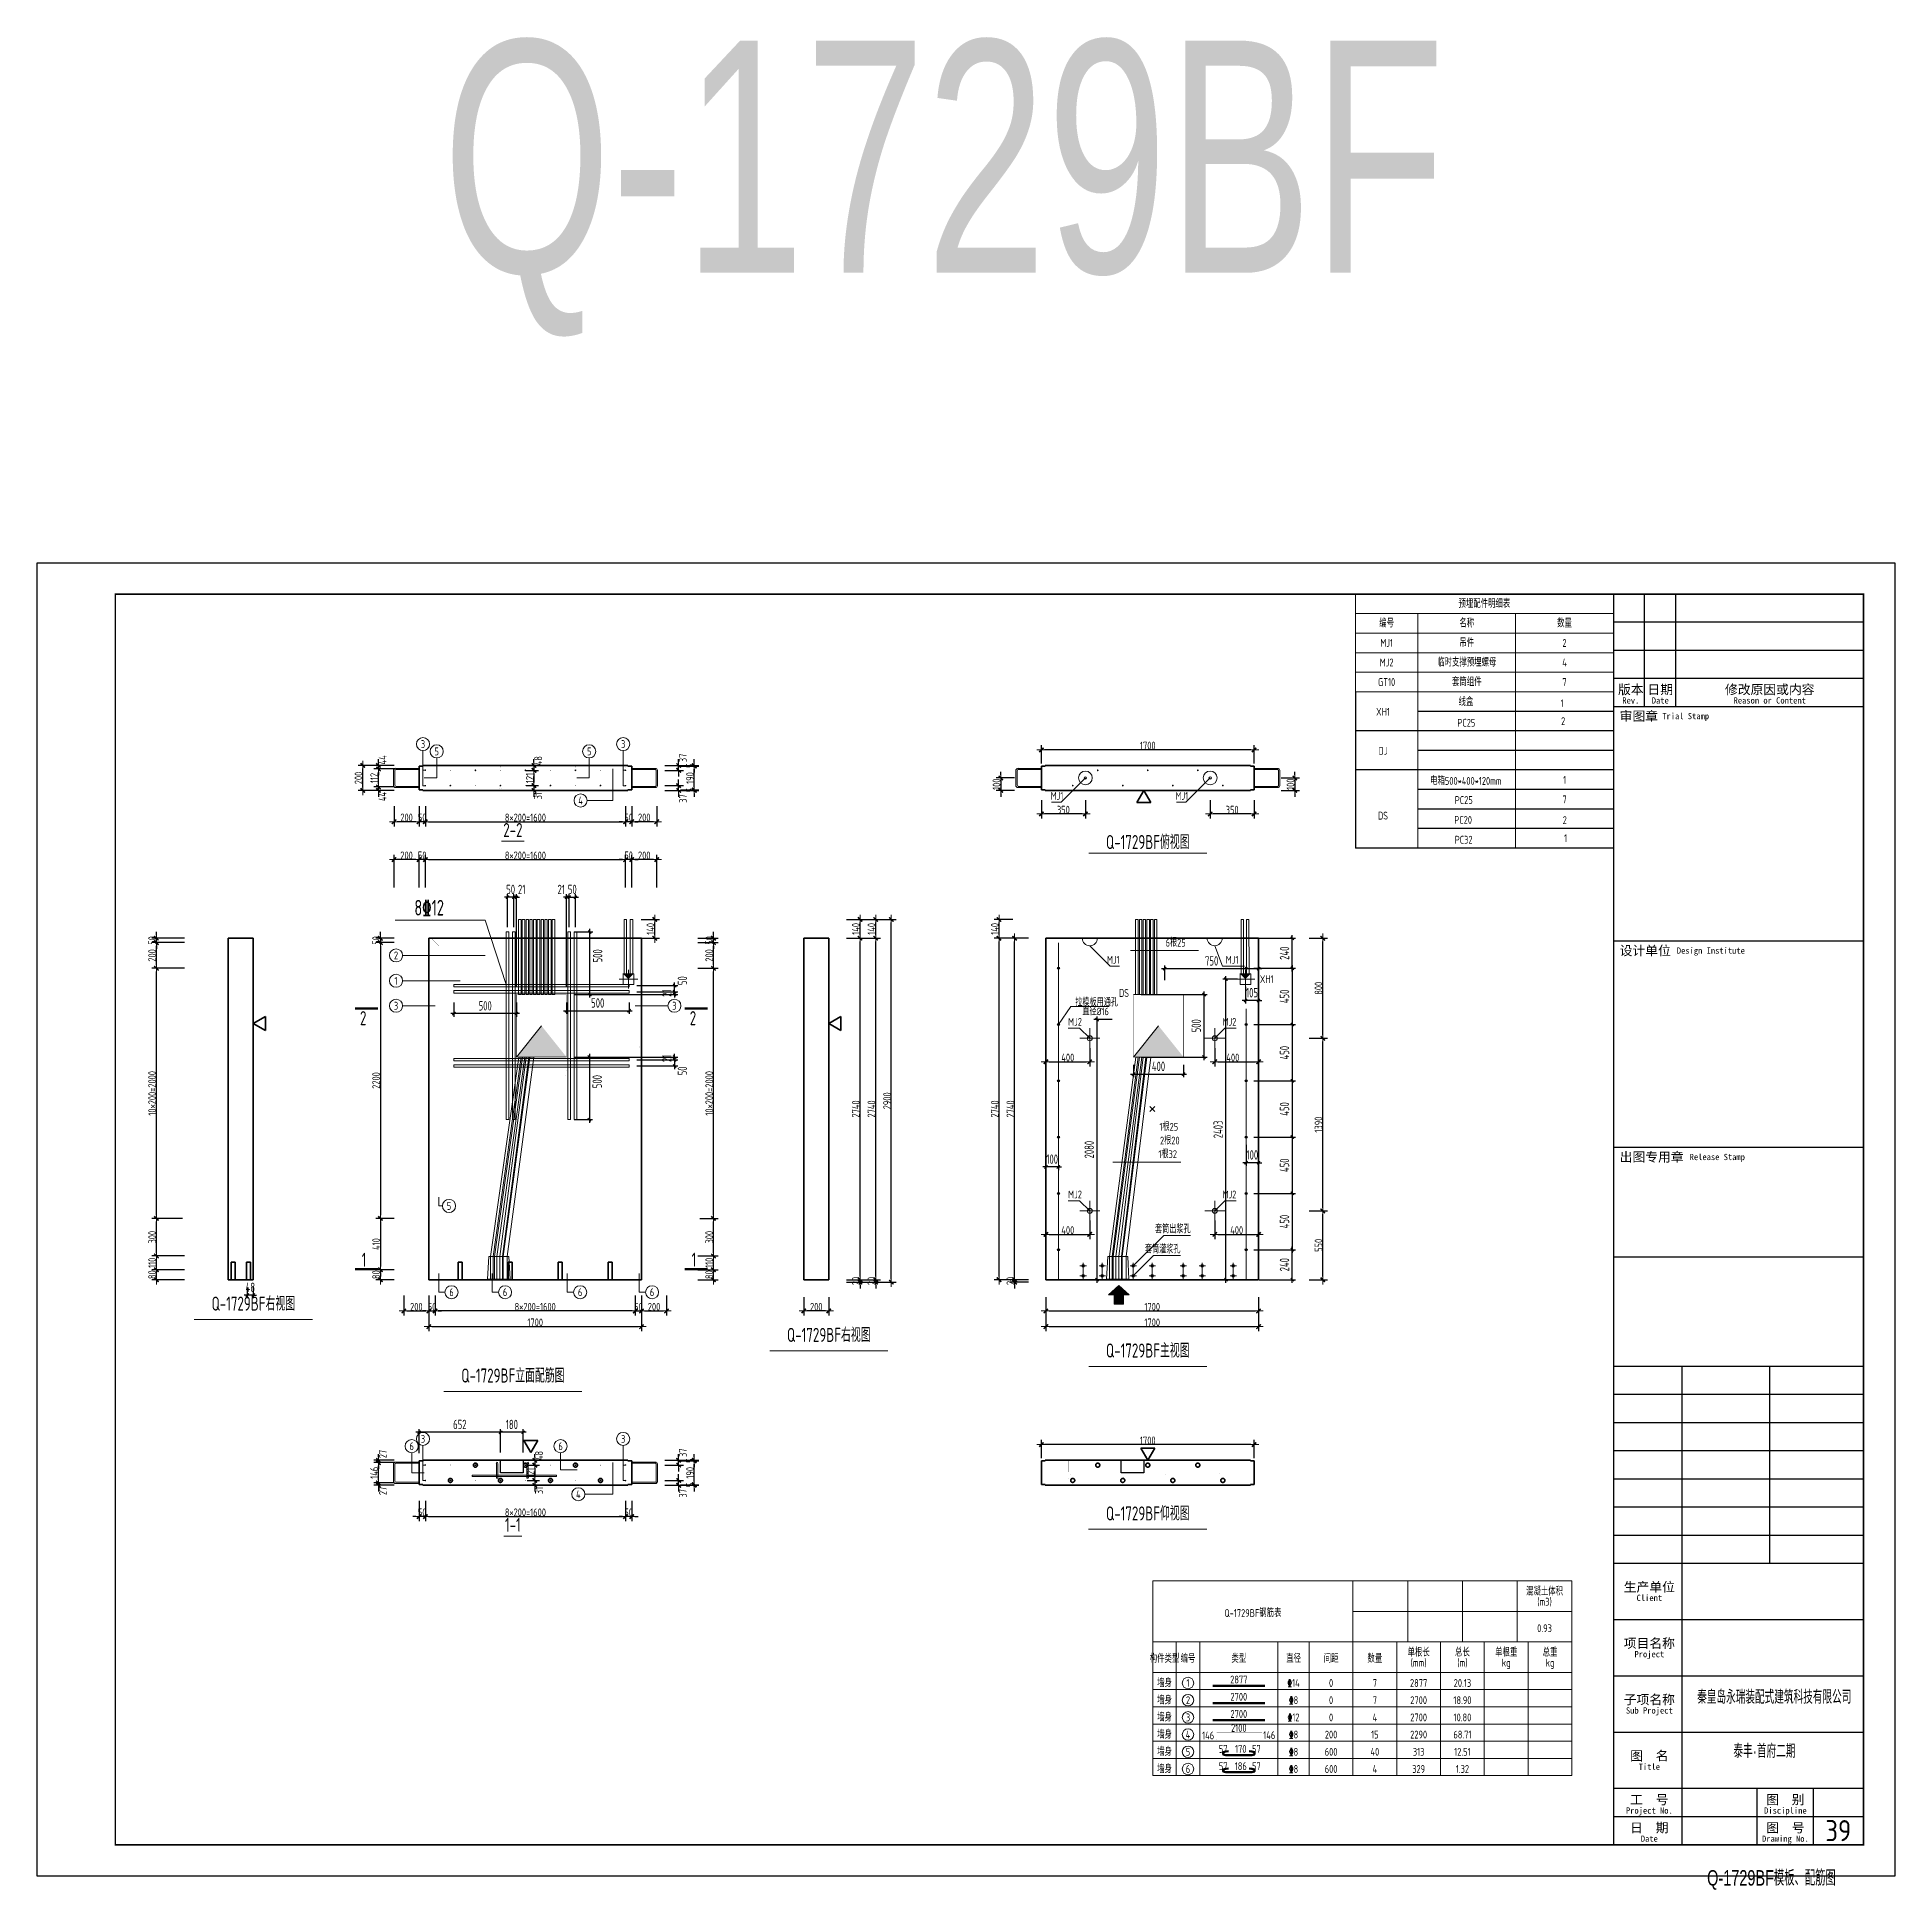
# Model space of a CAD drawing. Extents: x -85320 to 1679916, y -1321939 to 627.
# Drawn here: x 1023540 to 1082940, y -1187309 to -1128061 of the extents above; entities that cross this region are included whole.
import ezdxf
from ezdxf.enums import TextEntityAlignment as Align

# ---------------------------------------------------------------- set-up
doc = ezdxf.new("R2010")
doc.units = 0
doc.header["$LTSCALE"] = 1000
doc.linetypes.add('DOTE', pattern=[2.42, 2, -0.2, 0.02, -0.2])
doc.linetypes.add('点划线', pattern=[1850, 1200, -300, 50, -300])
for name, color, linetype in [('BORDER', 7, 'Continuous'), ('DIAN BOX', 7, 'Continuous'), ('S_WALL', 9, 'Continuous'), ('TH', 7, 'Continuous'), ('Y-03墙-03预制墙钢筋', 1, 'Continuous'), ('图名', 85, 'Continuous'), ('图框文字', 7, 'Continuous'), ('套筒垫片', 7, 'Continuous'), ('手孔标注', 3, 'Continuous'), ('打印线框', 7, 'Continuous'), ('拉模', 7, 'Continuous'), ('砼墙', 3, 'Continuous'), ('详图符号', 7, 'Continuous')]:
    doc.layers.add(name, color=color, linetype=linetype)
for name, color, linetype, lineweight in [('WCOL', 7, 'Continuous', 0), ('参数表文字', 7, 'Continuous', 18), ('参数表边线', 253, 'Continuous', 18), ('手孔', 6, 'Continuous', 0), ('梁截面纵筋', 1, 'Continuous', 50), ('直线', 7, 'Continuous', 18), ('预制墙图名', 7, 'Continuous', 18), ('预制墙埋件', 8, 'Continuous', 18), ('预制墙墙身水平筋', 130, 'Continuous', 18), ('预制墙墙身纵向受力筋', 1, 'Continuous', 18), ('预制墙墙身纵向非受力筋', 94, 'Continuous', 18), ('预制墙墙身附加筋', 94, 'Continuous', 18), ('预制墙拉筋', 130, 'Continuous', 18), ('预制墙详图孔洞', 9, '点划线', 18), ('预制墙详图标注', 3, 'Continuous', 18), ('预制墙详图轮廓', 3, 'Continuous', 35)]:
    doc.layers.add(name, color=color, linetype=linetype, lineweight=lineweight)
doc.styles.get("Standard").update_dxf_attribs({"font": 'gbenor.shx', "bigfont": 'gbcbig.shx'})
doc.styles.add('TSSD_Dimension', font='tssdeng.shx', dxfattribs={"width": 0.7, "bigfont": 'hztxt.shx'})
doc.styles.add('TSSD_Num', font='tssdeng.shx', dxfattribs={"width": 0.7, "bigfont": 'hztxt.shx'})
doc.styles.add('TSSD_Rein', font='Tssdeng.shx', dxfattribs={"width": 0.7, "bigfont": 'hztxt.shx'})
doc.styles.add('中西文等高字体', font='hztxt_e.shx', dxfattribs={"width": 0.7, "bigfont": 'hbhz.shx'})
doc.styles.add('样式 1', font='yjkeng.shx', dxfattribs={"width": 0.7, "bigfont": 'yjkchn.shx'})
doc.styles.add('样式 2', font='yjkeng.shx', dxfattribs={"width": 0.7, "bigfont": 'yjkchn.shx'})
doc.styles.add('设计院一', font='', dxfattribs={"width": 0.8})
doc.styles.get('设计院一').set_extended_font_data('SimSun')
doc.dimstyles.new('标注', dxfattribs={"dimtxt": 300, "dimasz": 100, "dimexe": 100, "dimexo": 250, "dimgap": 100, "dimtad": 1, "dimdec": 0, "dimlfac": 0.25, "dimzin": 0, "dimdsep": 46, "dimtxsty": 'TSSD_Dimension', "dimblk": 'ARCHTICK', "dimcen": 0, "dimdle": 100, "dimclrt": 7, "dimadec": 0, "dimazin": 0, "dimtfac": 1, "dimtdec": 0, "dimtix": 1, "dimtmove": 2, "dimatfit": 3, "dimfxl": 1, "dimtolj": 1, "dimtzin": 0, "dimarcsym": 0})
doc.dimstyles.new('盈建科结构', dxfattribs={"dimscale": 100, "dimtxt": 2.5, "dimasz": 1, "dimexe": 1.5, "dimexo": 0.625, "dimgap": 0.1, "dimtad": 1, "dimdec": 0, "dimrnd": 1, "dimzin": 0, "dimdsep": 46, "dimtxsty": '样式 1', "dimblk": '_yjkbk', "dimblk1": 'ARCHTICK', "dimblk2": 'ARCHTICK', "dimcen": 0.09, "dimadec": 0, "dimazin": 0, "dimtfac": 1, "dimtdec": 4, "dimtix": 1, "dimtmove": 2, "dimatfit": 3, "dimfxl": 1, "dimtolj": 1, "dimtzin": 0, "dimarcsym": 0})

msp = doc.modelspace()

# ---------------------------------------------------------------- texts
at = {"layer": '参数表文字', "linetype": 'Continuous', "style": 'TSSD_Rein', "width": 0.7}
for s, height, p in [('预埋配件明细表', 250, (1069814.776, -1146184.179)), ('编号', 250, (1066689.776, -1146809.179)), ('名称', 250, (1069252.276, -1146809.179)), ('数量', 250, (1072377.276, -1146809.179)), ('MJ1', 250, (1066689.776, -1147434.179)), ('吊件', 250, (1069252.276, -1147434.179)), ('2', 250, (1072377.276, -1147434.179)), ('MJ2', 250, (1066689.776, -1148059.179)), ('临时支撑预埋螺母', 250, (1069252.276, -1148059.179)), ('4', 250, (1072377.276, -1148059.179)), ('GT10', 250, (1066689.776, -1148684.179)), ('套筒组件', 250, (1069252.276, -1148684.179)), ('7', 250, (1072377.276, -1148684.179)), ('线盒', 250, (1069225.288, -1149321.754)), ('1', 250, (1072301.35, -1149362.67)), ('XH1', 250, (1066573.048, -1149634.416)), ('PC25', 250, (1069237.641, -1149986.152)), ('2', 250, (1072334.751, -1149935.599)), ('DJ', 250, (1066573.048, -1150884.416)), ('电箱500*400*120mm', 250, (1069223.081, -1151846.644)), ('1', 250, (1072381.169, -1151816.047)), ('PC25', 250, (1069156.568, -1152457.346)), ('7', 250, (1072379.222, -1152437.018)), ('DS', 250, (1066573.048, -1152956.65)), ('PC20', 250, (1069135.974, -1153092.238)), ('2', 250, (1072384.615, -1153101.386)), ('PC32', 250, (1069152.018, -1153726.794)), ('1', 250, (1072412.079, -1153677.659)), ('8%%13212', 500, (1036074.65, -1155900.937)), ('XH1', 250, (1062856.016, -1158185.576)), ('DS', 250, (1058290.992, -1158627.772)), ('Q-1729BF钢筋表', 250, (1062413.323, -1178456.744)), ('0.93', 250, (1071738.323, -1178944.244)), ('构件类型', 250, (1059588.323, -1179919.244)), ('编号', 250, (1060338.323, -1179919.244)), ('类型', 250, (1061963.323, -1179919.244)), ('直径', 250, (1063713.323, -1179919.244)), ('间距', 250, (1064913.323, -1179919.244)), ('数量', 250, (1066313.323, -1179919.244)), ('墙身', 250, (1059588.323, -1180694.244)), ('1', 250, (1060338.323, -1180694.244)), ('2877', 250, (1061963.323, -1180584.244)), ('%%13214', 250, (1063713.323, -1180694.244)), ('0', 250, (1064913.323, -1180694.244)), ('7', 250, (1066313.323, -1180694.244)), ('2877', 250, (1067713.323, -1180694.244)), ('20.13', 250, (1069113.323, -1180694.244)), ('墙身', 250, (1059588.323, -1181244.244)), ('2', 250, (1060338.323, -1181244.244)), ('2700', 250, (1061963.323, -1181134.244)), ('%%1328', 250, (1063713.323, -1181244.244)), ('0', 250, (1064913.323, -1181244.244)), ('7', 250, (1066313.323, -1181244.244)), ('2700', 250, (1067713.323, -1181244.244)), ('18.90', 250, (1069113.323, -1181244.244)), ('墙身', 250, (1059588.323, -1181794.244)), ('3', 250, (1060338.323, -1181794.244)), ('2700', 250, (1061963.323, -1181684.244)), ('2100', 250, (1061963.323, -1182132.34)), ('%%13212', 250, (1063713.323, -1181794.244)), ('0', 250, (1064913.323, -1181794.244)), ('4', 250, (1066313.323, -1181794.244)), ('2700', 250, (1067713.323, -1181794.244)), ('10.80', 250, (1069113.323, -1181794.244)), ('墙身', 250, (1059588.323, -1182344.244)), ('4', 250, (1060338.323, -1182344.244)), ('146', 250, (1060981.854, -1182371.129)), ('146', 250, (1062936.566, -1182362.95)), ('%%1328', 250, (1063713.323, -1182344.244)), ('200', 250, (1064913.323, -1182344.244)), ('15', 250, (1066313.323, -1182344.244)), ('2290', 250, (1067713.323, -1182344.244)), ('68.71', 250, (1069113.323, -1182344.244)), ('墙身', 250, (1059588.323, -1182894.244)), ('5', 250, (1060338.323, -1182894.244)), ('57', 250, (1061463.323, -1182802.577)), ('57', 250, (1061463.323, -1183352.577)), (' 186', 250, (1061963.323, -1183352.577)), (' 170', 250, (1061963.323, -1182802.577)), (' 57', 250, (1062463.323, -1182802.577)), (' 57', 250, (1062463.323, -1183352.577)), ('%%1328', 250, (1063713.323, -1182894.244)), ('600', 250, (1064913.323, -1182894.244)), ('40', 250, (1066313.323, -1182894.244)), ('313', 250, (1067713.323, -1182894.244)), ('12.51', 250, (1069113.323, -1182894.244)), ('墙身', 250, (1059588.323, -1183444.244)), ('6', 250, (1060338.323, -1183444.244)), ('%%1328', 250, (1063713.323, -1183444.244)), ('600', 250, (1064913.323, -1183444.244)), ('4', 250, (1066313.323, -1183444.244)), ('329', 250, (1067713.323, -1183444.244)), ('1.32', 250, (1069113.323, -1183444.244))]:
    msp.add_text(s, height=height, dxfattribs=at).set_placement(p, align=Align.MIDDLE_CENTER)
for s, p in [('混凝土体积', (1071738.323, -1177969.244)), ('单根长', (1067713.323, -1179919.244)), ('总长', (1069113.323, -1179919.244)), ('单根重', (1070513.323, -1179919.244)), ('总重', (1071913.323, -1179919.244))]:
    msp.add_text(s, height=250, dxfattribs=at).set_placement(p, align=Align.BOTTOM_CENTER)
for s, p in [('(m3)', (1071738.323, -1177969.244)), ('(mm)', (1067713.323, -1179919.244)), ('(m)', (1069113.323, -1179919.244)), ('kg', (1070513.323, -1179919.244)), ('kg', (1071913.323, -1179919.244))]:
    msp.add_text(s, height=250, dxfattribs=at).set_placement(p, align=Align.TOP_CENTER)
at = {"layer": '图名', "linetype": 'Continuous', "style": '样式 2', "width": 0.7}
for s, p in [('2', (1034067.896, -1159657.566)), ('2', (1044612.896, -1159657.566)), ('1', (1034067.896, -1167383.566)), ('1', (1044612.896, -1167383.566))]:
    msp.add_text(s, height=450, dxfattribs=at).set_placement(p, align=Align.RIGHT)
at = {"layer": '图框文字', "color": 2, "style": '中西文等高字体', "width": 0.7}
msp.add_text('Q-1729BF', height=7425, dxfattribs=at).set_placement((1036498.397, -1135596.557))
msp.add_text('Q-1729BF模板、配筋图', height=495, dxfattribs=at).set_placement((1076937.278, -1187321.697), align=Align.BOTTOM_LEFT)
at = {"layer": '拉模', "color": 3}
msp.add_text('39', height=673.8429, dxfattribs=at).set_placement((1080718.213, -1185752.566))
at = {"layer": '直线', "linetype": 'Continuous', "style": '样式 1', "width": 0.7}
for s, p in [('3', (1035876.889, -1150668.566)), ('3', (1042276.889, -1150668.566)), ('5', (1036315.889, -1150901.566)), ('5', (1041191.889, -1150901.566)), ('4', (1040915.889, -1152473.566)), ('2', (1035015.396, -1157426.289)), ('1', (1035015.396, -1158236.289)), ('3', (1035015.396, -1159036.289)), ('3', (1043915.396, -1159036.289)), ('5', (1036709.394, -1165438.563)), ('6', (1036789.394, -1168198.563)), ('6', (1038501.394, -1168198.563)), ('6', (1040901.394, -1168198.563)), ('6', (1043201.399, -1168198.563)), ('6', (1035515.889, -1173121.566)), ('3', (1035876.889, -1172888.566)), ('6', (1040275.889, -1173121.566)), ('3', (1042276.889, -1172888.566)), ('4', (1040843.889, -1174657.566))]:
    msp.add_text(s, height=250, dxfattribs=at).set_placement(p, align=Align.MIDDLE_CENTER)
for s, p in [('MJ1', (1056353.004, -1152526.566)), ('MJ1', (1060345.004, -1152526.566)), ('6根25', (1060265.748, -1157219.496)), ('MJ1', (1058152.083, -1157766.566)), ('MJ1', (1061951.771, -1157766.566)), ('MJ2', (1061883.66, -1159751.566)), ('1根25', (1060022.947, -1163107.92)), ('1根32', (1059986.084, -1163982.331)), ('2根20', (1060069.894, -1163547.704)), ('MJ2', (1061883.66, -1165271.566)), ('套筒出浆孔', (1060422.041, -1166381.566)), ('套筒灌浆孔', (1060097.041, -1167026.566))]:
    msp.add_text(s, height=250, dxfattribs=at).set_placement(p, align=Align.BOTTOM_RIGHT)
for p in [(1056506.737, -1159751.566), (1056506.737, -1165271.566)]:
    msp.add_text('MJ2', height=250, dxfattribs=at).set_placement(p, align=Align.BOTTOM_LEFT)
at = {"layer": '详图符号', "lineweight": 0, "style": 'TSSD_Num', "width": 0.7}
msp.add_text('拉模板用通孔', height=240, dxfattribs=at).set_placement((1056736.518, -1158811.817), align=Align.TOP_LEFT)
msp.add_text('直径%%C16', height=240, dxfattribs=at).set_placement((1056961.418, -1159338.281))
at = {"layer": '预制墙图名', "linetype": 'Continuous', "style": '样式 2', "width": 0.7}
for s, p in [('2-2', (1038751.889, -1153776.566)), ('Q-1729BF俯视图', (1059051.889, -1154161.566)), ('Q-1729BF右视图', (1030451.889, -1168921.566)), ('Q-1729BF右视图', (1048851.889, -1169921.566)), ('Q-1729BF主视图', (1059051.889, -1170421.566)), ('Q-1729BF立面配筋图', (1038751.889, -1171221.566)), ('1-1', (1038751.889, -1175996.566)), ('Q-1729BF仰视图', (1059051.889, -1175631.566))]:
    msp.add_text(s, height=450, dxfattribs=at).set_placement(p, align=Align.BOTTOM_CENTER)

# ---------------------------------------------------------------- blocks, each defined once
blk = doc.blocks.new('_yjkbk')
blk.add_line((-1, 0), (1.5, 0))
blk.add_lwpolyline([(-0.7, -0.7, 0.5, 0.5, 0), (0.7, 0.7, 0.5, 0.5, 0)], format="xyseb")
blk = doc.blocks.new('*D4279')
at = {"layer": 'Defpoints', "color": 0, "transparency": 16777216}
for p in [(1055795, -1160327), (1057195, -1160327), (1057195, -1160827)]:
    blk.add_point(p, dxfattribs=at)
at = {"layer": '预制墙详图标注', "color": 0, "lineweight": -2, "transparency": 16777216}
for p, q in [((1055795, -1160389), (1055795, -1160977)), ((1057195, -1160389), (1057195, -1160977)), ((1055895, -1160827), (1057095, -1160827))]:
    blk.add_line(p, q, dxfattribs=at)
at = {"layer": '预制墙详图标注', "color": 0, "lineweight": -2, "transparency": 16777216, "xscale": 100, "yscale": 100, "zscale": 100, "rotation": 180}
blk.add_blockref('_yjkbk', (1055795, -1160827), dxfattribs=at)
at = {"layer": '预制墙详图标注', "color": 0, "lineweight": -2, "transparency": 16777216, "xscale": 100, "yscale": 100, "zscale": 100}
blk.add_blockref('_yjkbk', (1057195, -1160827), dxfattribs=at)
at = {"layer": '预制墙详图标注', "color": 0, "transparency": 16777216, "insert": (1056495, -1160817), "char_height": 250, "attachment_point": 8, "style": '样式 1'}
blk.add_mtext('\\A1;400', dxfattribs=at)
blk = doc.blocks.new('_ArchTick')
at = {"color": 0, "linetype": 'ByBlock', "const_width": 0.4}
blk.add_lwpolyline([(-0.5, -0.5), (0.5, 0.5)], dxfattribs=at)
blk = doc.blocks.new('*D4280')
at = {"layer": 'Defpoints', "color": 0, "transparency": 16777216}
for p in [(1055795, -1165847), (1057195, -1165847), (1057195, -1166347)]:
    blk.add_point(p, dxfattribs=at)
at = {"layer": '预制墙详图标注', "color": 0, "lineweight": -2, "transparency": 16777216}
for p, q in [((1055795, -1165909), (1055795, -1166497)), ((1057195, -1165909), (1057195, -1166497)), ((1055895, -1166347), (1057095, -1166347))]:
    blk.add_line(p, q, dxfattribs=at)
at = {"layer": '预制墙详图标注', "color": 0, "lineweight": -2, "transparency": 16777216, "xscale": 100, "yscale": 100, "zscale": 100, "rotation": 180}
blk.add_blockref('_yjkbk', (1055795, -1166347), dxfattribs=at)
at = {"layer": '预制墙详图标注', "color": 0, "lineweight": -2, "transparency": 16777216, "xscale": 100, "yscale": 100, "zscale": 100}
blk.add_blockref('_yjkbk', (1057195, -1166347), dxfattribs=at)
at = {"layer": '预制墙详图标注', "color": 0, "transparency": 16777216, "insert": (1056495, -1166337), "char_height": 250, "attachment_point": 8, "style": '样式 1'}
blk.add_mtext('\\A1;400', dxfattribs=at)
blk = doc.blocks.new('*D4281')
at = {"layer": 'Defpoints', "color": 0, "transparency": 16777216}
for p in [(1061195, -1160327), (1062595, -1160327), (1062595, -1160827)]:
    blk.add_point(p, dxfattribs=at)
at = {"layer": '预制墙详图标注', "color": 0, "lineweight": -2, "transparency": 16777216}
for p, q in [((1061195, -1160389), (1061195, -1160977)), ((1062595, -1160389), (1062595, -1160977)), ((1061295, -1160827), (1062495, -1160827))]:
    blk.add_line(p, q, dxfattribs=at)
at = {"layer": '预制墙详图标注', "color": 0, "lineweight": -2, "transparency": 16777216, "xscale": 100, "yscale": 100, "zscale": 100, "rotation": 180}
blk.add_blockref('_yjkbk', (1061195, -1160827), dxfattribs=at)
at = {"layer": '预制墙详图标注', "color": 0, "lineweight": -2, "transparency": 16777216, "xscale": 100, "yscale": 100, "zscale": 100}
blk.add_blockref('_yjkbk', (1062595, -1160827), dxfattribs=at)
at = {"layer": '预制墙详图标注', "color": 0, "transparency": 16777216, "insert": (1061772, -1160817), "char_height": 250, "attachment_point": 8, "style": '样式 1'}
blk.add_mtext('\\A1;400', dxfattribs=at)
blk = doc.blocks.new('*D4282')
at = {"layer": 'Defpoints', "color": 0, "transparency": 16777216}
for p in [(1061195, -1165847), (1062595, -1165847), (1062595, -1166347)]:
    blk.add_point(p, dxfattribs=at)
at = {"layer": '预制墙详图标注', "color": 0, "lineweight": -2, "transparency": 16777216}
for p, q in [((1061195, -1165909), (1061195, -1166497)), ((1062595, -1165909), (1062595, -1166497)), ((1061295, -1166347), (1062495, -1166347))]:
    blk.add_line(p, q, dxfattribs=at)
at = {"layer": '预制墙详图标注', "color": 0, "lineweight": -2, "transparency": 16777216, "xscale": 100, "yscale": 100, "zscale": 100, "rotation": 180}
blk.add_blockref('_yjkbk', (1061195, -1166347), dxfattribs=at)
at = {"layer": '预制墙详图标注', "color": 0, "lineweight": -2, "transparency": 16777216, "xscale": 100, "yscale": 100, "zscale": 100}
blk.add_blockref('_yjkbk', (1062595, -1166347), dxfattribs=at)
at = {"layer": '预制墙详图标注', "color": 0, "transparency": 16777216, "insert": (1061895, -1166337), "char_height": 250, "attachment_point": 8, "style": '样式 1'}
blk.add_mtext('\\A1;400', dxfattribs=at)
blk = doc.blocks.new('*D4283')
at = {"layer": 'Defpoints', "color": 0, "transparency": 16777216}
for p in [(1055795, -1168297), (1062595, -1168297), (1062595, -1168797)]:
    blk.add_point(p, dxfattribs=at)
at = {"layer": '预制墙详图标注', "color": 0, "lineweight": -2, "transparency": 16777216}
for p, q in [((1055795, -1168359), (1055795, -1168947)), ((1062595, -1168359), (1062595, -1168947)), ((1055895, -1168797), (1062495, -1168797))]:
    blk.add_line(p, q, dxfattribs=at)
at = {"layer": '预制墙详图标注', "color": 0, "lineweight": -2, "transparency": 16777216, "xscale": 100, "yscale": 100, "zscale": 100, "rotation": 180}
blk.add_blockref('_yjkbk', (1055795, -1168797), dxfattribs=at)
at = {"layer": '预制墙详图标注', "color": 0, "lineweight": -2, "transparency": 16777216, "xscale": 100, "yscale": 100, "zscale": 100}
blk.add_blockref('_yjkbk', (1062595, -1168797), dxfattribs=at)
at = {"layer": '预制墙详图标注', "color": 0, "transparency": 16777216, "insert": (1059195, -1168787), "char_height": 250, "attachment_point": 8, "style": '样式 1'}
blk.add_mtext('\\A1;1700', dxfattribs=at)
blk = doc.blocks.new('*D4284')
at = {"layer": 'Defpoints', "color": 0, "transparency": 16777216}
for p in [(1055795, -1168797), (1062595, -1168797), (1062595, -1169297)]:
    blk.add_point(p, dxfattribs=at)
at = {"layer": '预制墙详图标注', "color": 0, "lineweight": -2, "transparency": 16777216}
for p, q in [((1055795, -1168859), (1055795, -1169447)), ((1062595, -1168859), (1062595, -1169447)), ((1055895, -1169297), (1062495, -1169297))]:
    blk.add_line(p, q, dxfattribs=at)
at = {"layer": '预制墙详图标注', "color": 0, "lineweight": -2, "transparency": 16777216, "xscale": 100, "yscale": 100, "zscale": 100, "rotation": 180}
blk.add_blockref('_yjkbk', (1055795, -1169297), dxfattribs=at)
at = {"layer": '预制墙详图标注', "color": 0, "lineweight": -2, "transparency": 16777216, "xscale": 100, "yscale": 100, "zscale": 100}
blk.add_blockref('_yjkbk', (1062595, -1169297), dxfattribs=at)
at = {"layer": '预制墙详图标注', "color": 0, "transparency": 16777216, "insert": (1059195, -1169287), "char_height": 250, "attachment_point": 8, "style": '样式 1'}
blk.add_mtext('\\A1;1700', dxfattribs=at)
blk = doc.blocks.new('*D4285')
at = {"layer": 'Defpoints', "color": 0, "transparency": 16777216}
for p in [(1054795, -1167797), (1055295, -1167797), (1055295, -1167877)]:
    blk.add_point(p, dxfattribs=at)
at = {"layer": '预制墙详图标注', "color": 0, "lineweight": -2, "transparency": 16777216}
for p, q in [((1055233, -1167797), (1054645, -1167797)), ((1054795, -1167697), (1054795, -1167597)), ((1054795, -1167877), (1054795, -1167797)), ((1055233, -1167877), (1054645, -1167877)), ((1054795, -1167977), (1054795, -1168077))]:
    blk.add_line(p, q, dxfattribs=at)
at = {"layer": '预制墙详图标注', "color": 0, "lineweight": -2, "transparency": 16777216, "xscale": 100, "yscale": 100, "zscale": 100}
for p, rotation in [((1054795, -1167797), 270), ((1054795, -1167877), 90)]:
    blk.add_blockref('_yjkbk', p, dxfattribs=dict(at, rotation=rotation))
at = {"layer": '预制墙详图标注', "color": 0, "transparency": 16777216, "insert": (1054785, -1167837), "char_height": 250, "attachment_point": 8, "rotation": 90, "style": '样式 1'}
blk.add_mtext('\\A1;20', dxfattribs=at)
blk = doc.blocks.new('*D4286')
at = {"layer": 'Defpoints', "color": 0, "transparency": 16777216}
for p in [(1064147, -1165597), (1064647, -1165597), (1064147, -1167797)]:
    blk.add_point(p, dxfattribs=at)
at = {"layer": '预制墙详图标注', "color": 0, "lineweight": -2, "transparency": 16777216}
for p, q in [((1064210, -1165597), (1064797, -1165597)), ((1064647, -1167697), (1064647, -1165697)), ((1064210, -1167797), (1064797, -1167797))]:
    blk.add_line(p, q, dxfattribs=at)
at = {"layer": '预制墙详图标注', "color": 0, "lineweight": -2, "transparency": 16777216, "xscale": 100, "yscale": 100, "zscale": 100}
for p, rotation in [((1064647, -1165597), 90), ((1064647, -1167797), 270)]:
    blk.add_blockref('_yjkbk', p, dxfattribs=dict(at, rotation=rotation))
at = {"layer": '预制墙详图标注', "color": 0, "transparency": 16777216, "insert": (1064637, -1166697), "char_height": 250, "attachment_point": 8, "rotation": 90, "style": '样式 1'}
blk.add_mtext('\\A1;550', dxfattribs=at)
blk = doc.blocks.new('*D4287')
at = {"layer": 'Defpoints', "color": 0, "transparency": 16777216}
for p in [(1064147, -1156877), (1064647, -1156877), (1064147, -1160077)]:
    blk.add_point(p, dxfattribs=at)
at = {"layer": '预制墙详图标注', "color": 0, "lineweight": -2, "transparency": 16777216}
for p, q in [((1064210, -1156877), (1064797, -1156877)), ((1064647, -1159977), (1064647, -1156977)), ((1064210, -1160077), (1064797, -1160077))]:
    blk.add_line(p, q, dxfattribs=at)
at = {"layer": '预制墙详图标注', "color": 0, "lineweight": -2, "transparency": 16777216, "xscale": 100, "yscale": 100, "zscale": 100}
for p, rotation in [((1064647, -1156877), 90), ((1064647, -1160077), 270)]:
    blk.add_blockref('_yjkbk', p, dxfattribs=dict(at, rotation=rotation))
at = {"layer": '预制墙详图标注', "color": 0, "transparency": 16777216, "insert": (1064637, -1158477), "char_height": 250, "attachment_point": 8, "rotation": 90, "style": '样式 1'}
blk.add_mtext('\\A1;800', dxfattribs=at)
blk = doc.blocks.new('*D4288')
at = {"layer": 'Defpoints', "color": 0, "transparency": 16777216}
for p in [(1063252, -1151752), (1063252, -1152152), (1063752, -1152152)]:
    blk.add_point(p, dxfattribs=at)
at = {"layer": '预制墙详图标注', "color": 0, "lineweight": -2, "transparency": 16777216}
for p, q in [((1063314, -1151752), (1063902, -1151752)), ((1063752, -1151652), (1063752, -1151552)), ((1063752, -1151752), (1063752, -1152152)), ((1063314, -1152152), (1063902, -1152152)), ((1063752, -1152252), (1063752, -1152352))]:
    blk.add_line(p, q, dxfattribs=at)
at = {"layer": '预制墙详图标注', "color": 0, "lineweight": -2, "transparency": 16777216, "xscale": 100, "yscale": 100, "zscale": 100}
for p, rotation in [((1063752, -1151752), 270), ((1063752, -1152152), 90)]:
    blk.add_blockref('_yjkbk', p, dxfattribs=dict(at, rotation=rotation))
at = {"layer": '预制墙详图标注', "color": 0, "transparency": 16777216, "insert": (1063742, -1151952), "char_height": 250, "attachment_point": 8, "rotation": 90, "style": '样式 1'}
blk.add_mtext('\\A1;100', dxfattribs=at)
blk = doc.blocks.new('*D4289')
at = {"layer": 'Defpoints', "color": 0, "transparency": 16777216}
for p in [(1054852, -1151752), (1054352, -1152152), (1054852, -1152152)]:
    blk.add_point(p, dxfattribs=at)
at = {"layer": '预制墙详图标注', "color": 0, "lineweight": -2, "transparency": 16777216}
for p, q in [((1054789, -1151752), (1054202, -1151752)), ((1054352, -1151652), (1054352, -1151552)), ((1054352, -1151752), (1054352, -1152152)), ((1054789, -1152152), (1054202, -1152152)), ((1054352, -1152252), (1054352, -1152352))]:
    blk.add_line(p, q, dxfattribs=at)
at = {"layer": '预制墙详图标注', "color": 0, "lineweight": -2, "transparency": 16777216, "xscale": 100, "yscale": 100, "zscale": 100}
for p, rotation in [((1054352, -1151752), 270), ((1054352, -1152152), 90)]:
    blk.add_blockref('_yjkbk', p, dxfattribs=dict(at, rotation=rotation))
at = {"layer": '预制墙详图标注', "color": 0, "transparency": 16777216, "insert": (1054342, -1151952), "char_height": 250, "attachment_point": 8, "rotation": 90, "style": '样式 1'}
blk.add_mtext('\\A1;100', dxfattribs=at)
blk = doc.blocks.new('*D4290')
at = {"layer": 'Defpoints', "color": 0, "transparency": 16777216}
for p in [(1061048, -1152402), (1061048, -1152902), (1062452, -1152402)]:
    blk.add_point(p, dxfattribs=at)
at = {"layer": '预制墙详图标注', "color": 0, "lineweight": -2, "transparency": 16777216}
for p, q in [((1061048, -1152464), (1061048, -1153052)), ((1062352, -1152902), (1061148, -1152902)), ((1062452, -1152464), (1062452, -1153052))]:
    blk.add_line(p, q, dxfattribs=at)
at = {"layer": '预制墙详图标注', "color": 0, "lineweight": -2, "transparency": 16777216, "xscale": 100, "yscale": 100, "zscale": 100, "rotation": 180}
blk.add_blockref('_yjkbk', (1061048, -1152902), dxfattribs=at)
at = {"layer": '预制墙详图标注', "color": 0, "lineweight": -2, "transparency": 16777216, "xscale": 100, "yscale": 100, "zscale": 100}
blk.add_blockref('_yjkbk', (1062452, -1152902), dxfattribs=at)
at = {"layer": '预制墙详图标注', "color": 0, "transparency": 16777216, "insert": (1061750, -1152892), "char_height": 250, "attachment_point": 8, "style": '样式 1'}
blk.add_mtext('\\A1;350', dxfattribs=at)
blk = doc.blocks.new('*D4291')
at = {"layer": 'Defpoints', "color": 0, "transparency": 16777216}
for p in [(1055652, -1152402), (1055652, -1152902), (1057056, -1152402)]:
    blk.add_point(p, dxfattribs=at)
at = {"layer": '预制墙详图标注', "color": 0, "lineweight": -2, "transparency": 16777216}
for p, q in [((1055652, -1152464), (1055652, -1153052)), ((1056956, -1152902), (1055752, -1152902)), ((1057056, -1152464), (1057056, -1153052))]:
    blk.add_line(p, q, dxfattribs=at)
at = {"layer": '预制墙详图标注', "color": 0, "lineweight": -2, "transparency": 16777216, "xscale": 100, "yscale": 100, "zscale": 100, "rotation": 180}
blk.add_blockref('_yjkbk', (1055652, -1152902), dxfattribs=at)
at = {"layer": '预制墙详图标注', "color": 0, "lineweight": -2, "transparency": 16777216, "xscale": 100, "yscale": 100, "zscale": 100}
blk.add_blockref('_yjkbk', (1057056, -1152902), dxfattribs=at)
at = {"layer": '预制墙详图标注', "color": 0, "transparency": 16777216, "insert": (1056354, -1152892), "char_height": 250, "attachment_point": 8, "style": '样式 1'}
blk.add_mtext('\\A1;350', dxfattribs=at)
blk = doc.blocks.new('*D4292')
at = {"layer": 'Defpoints', "color": 0, "transparency": 16777216}
for p in [(1055652, -1150852), (1055652, -1151352), (1062452, -1151352)]:
    blk.add_point(p, dxfattribs=at)
at = {"layer": '预制墙详图标注', "color": 0, "lineweight": -2, "transparency": 16777216}
for p, q in [((1055652, -1151289), (1055652, -1150702)), ((1062352, -1150852), (1055752, -1150852)), ((1062452, -1151289), (1062452, -1150702))]:
    blk.add_line(p, q, dxfattribs=at)
at = {"layer": '预制墙详图标注', "color": 0, "lineweight": -2, "transparency": 16777216, "xscale": 100, "yscale": 100, "zscale": 100, "rotation": 180}
blk.add_blockref('_yjkbk', (1055652, -1150852), dxfattribs=at)
at = {"layer": '预制墙详图标注', "color": 0, "lineweight": -2, "transparency": 16777216, "xscale": 100, "yscale": 100, "zscale": 100}
blk.add_blockref('_yjkbk', (1062452, -1150852), dxfattribs=at)
at = {"layer": '预制墙详图标注', "color": 0, "transparency": 16777216, "insert": (1059052, -1150842), "char_height": 250, "attachment_point": 8, "style": '样式 1'}
blk.add_mtext('\\A1;1700', dxfattribs=at)
blk = doc.blocks.new('*D4293')
at = {"layer": 'Defpoints', "color": 0, "transparency": 16777216}
for p in [(1048052, -1168297), (1048852, -1168297), (1048052, -1168797)]:
    blk.add_point(p, dxfattribs=at)
at = {"layer": '预制墙详图标注', "color": 0, "lineweight": -2, "transparency": 16777216}
for p, q in [((1048052, -1168359), (1048052, -1168947)), ((1048852, -1168359), (1048852, -1168947)), ((1048752, -1168797), (1048152, -1168797))]:
    blk.add_line(p, q, dxfattribs=at)
at = {"layer": '预制墙详图标注', "color": 0, "lineweight": -2, "transparency": 16777216, "xscale": 100, "yscale": 100, "zscale": 100, "rotation": 180}
blk.add_blockref('_yjkbk', (1048052, -1168797), dxfattribs=at)
at = {"layer": '预制墙详图标注', "color": 0, "lineweight": -2, "transparency": 16777216, "xscale": 100, "yscale": 100, "zscale": 100}
blk.add_blockref('_yjkbk', (1048852, -1168797), dxfattribs=at)
at = {"layer": '预制墙详图标注', "color": 0, "transparency": 16777216, "insert": (1048452, -1168787), "char_height": 250, "attachment_point": 8, "style": '样式 1'}
blk.add_mtext('\\A1;200', dxfattribs=at)
blk = doc.blocks.new('*D4294')
at = {"layer": 'Defpoints', "color": 0, "transparency": 16777216}
for p in [(1049352, -1167797), (1049852, -1167797), (1049352, -1167877)]:
    blk.add_point(p, dxfattribs=at)
at = {"layer": '预制墙详图标注', "color": 0, "lineweight": -2, "transparency": 16777216}
for p, q in [((1049414, -1167797), (1050002, -1167797)), ((1049852, -1167697), (1049852, -1167597)), ((1049852, -1167877), (1049852, -1167797)), ((1049414, -1167877), (1050002, -1167877)), ((1049852, -1167977), (1049852, -1168077))]:
    blk.add_line(p, q, dxfattribs=at)
at = {"layer": '预制墙详图标注', "color": 0, "lineweight": -2, "transparency": 16777216, "xscale": 100, "yscale": 100, "zscale": 100}
for p, rotation in [((1049852, -1167797), 270), ((1049852, -1167877), 90)]:
    blk.add_blockref('_yjkbk', p, dxfattribs=dict(at, rotation=rotation))
at = {"layer": '预制墙详图标注', "color": 0, "transparency": 16777216, "insert": (1049842, -1167837), "char_height": 250, "attachment_point": 8, "rotation": 90, "style": '样式 1'}
blk.add_mtext('\\A1;20', dxfattribs=at)
blk = doc.blocks.new('*D4295')
at = {"layer": 'Defpoints', "color": 0, "transparency": 16777216}
for p in [(1049852, -1167797), (1050352, -1167797), (1049852, -1167877)]:
    blk.add_point(p, dxfattribs=at)
at = {"layer": '预制墙详图标注', "color": 0, "lineweight": -2, "transparency": 16777216}
for p, q in [((1049914, -1167797), (1050502, -1167797)), ((1050352, -1167697), (1050352, -1167597)), ((1050352, -1167877), (1050352, -1167797)), ((1049914, -1167877), (1050502, -1167877)), ((1050352, -1167977), (1050352, -1168077))]:
    blk.add_line(p, q, dxfattribs=at)
at = {"layer": '预制墙详图标注', "color": 0, "lineweight": -2, "transparency": 16777216, "xscale": 100, "yscale": 100, "zscale": 100}
for p, rotation in [((1050352, -1167797), 270), ((1050352, -1167877), 90)]:
    blk.add_blockref('_yjkbk', p, dxfattribs=dict(at, rotation=rotation))
at = {"layer": '预制墙详图标注', "color": 0, "transparency": 16777216, "insert": (1050342, -1167837), "char_height": 250, "attachment_point": 8, "rotation": 90, "style": '样式 1'}
blk.add_mtext('\\A1;20', dxfattribs=at)
blk = doc.blocks.new('*D4296')
at = {"layer": 'Defpoints', "color": 0, "transparency": 16777216}
for p in [(1050352, -1156277), (1050852, -1156277), (1050352, -1167877)]:
    blk.add_point(p, dxfattribs=at)
at = {"layer": '预制墙详图标注', "color": 0, "lineweight": -2, "transparency": 16777216}
for p, q in [((1050414, -1156277), (1051002, -1156277)), ((1050852, -1167777), (1050852, -1156377)), ((1050414, -1167877), (1051002, -1167877))]:
    blk.add_line(p, q, dxfattribs=at)
at = {"layer": '预制墙详图标注', "color": 0, "lineweight": -2, "transparency": 16777216, "xscale": 100, "yscale": 100, "zscale": 100}
for p, rotation in [((1050852, -1156277), 90), ((1050852, -1167877), 270)]:
    blk.add_blockref('_yjkbk', p, dxfattribs=dict(at, rotation=rotation))
at = {"layer": '预制墙详图标注', "color": 0, "transparency": 16777216, "insert": (1050842, -1162077), "char_height": 250, "attachment_point": 8, "rotation": 90, "style": '样式 1'}
blk.add_mtext('\\A1;2900', dxfattribs=at)
blk = doc.blocks.new('*D4297')
at = {"layer": 'Defpoints', "color": 0, "transparency": 16777216}
for p in [(1035265, -1168297), (1036065, -1168297), (1036065, -1168797)]:
    blk.add_point(p, dxfattribs=at)
at = {"layer": '预制墙详图标注', "color": 0, "lineweight": -2, "transparency": 16777216}
for p, q in [((1035265, -1168297), (1035265, -1168947)), ((1036065, -1168297), (1036065, -1168947)), ((1035365, -1168797), (1035965, -1168797))]:
    blk.add_line(p, q, dxfattribs=at)
at = {"layer": '预制墙详图标注', "color": 0, "lineweight": -2, "transparency": 16777216, "xscale": 100, "yscale": 100, "zscale": 100, "rotation": 180}
blk.add_blockref('_yjkbk', (1035265, -1168797), dxfattribs=at)
at = {"layer": '预制墙详图标注', "color": 0, "lineweight": -2, "transparency": 16777216, "xscale": 100, "yscale": 100, "zscale": 100}
blk.add_blockref('_yjkbk', (1036065, -1168797), dxfattribs=at)
at = {"layer": '预制墙详图标注', "color": 0, "transparency": 16777216, "insert": (1035665, -1168787), "char_height": 250, "attachment_point": 8, "style": '样式 1'}
blk.add_mtext('\\A1;200', dxfattribs=at)
blk = doc.blocks.new('*D4298')
at = {"layer": 'Defpoints', "color": 0, "transparency": 16777216}
for p in [(1036065, -1168297), (1036265, -1168297), (1036265, -1168797)]:
    blk.add_point(p, dxfattribs=at)
at = {"layer": '预制墙详图标注', "color": 0, "lineweight": -2, "transparency": 16777216}
for p, q in [((1036065, -1168297), (1036065, -1168947)), ((1036265, -1168297), (1036265, -1168947)), ((1035965, -1168797), (1035865, -1168797)), ((1036065, -1168797), (1036265, -1168797)), ((1036365, -1168797), (1036465, -1168797))]:
    blk.add_line(p, q, dxfattribs=at)
at = {"layer": '预制墙详图标注', "color": 0, "lineweight": -2, "transparency": 16777216, "xscale": 100, "yscale": 100, "zscale": 100}
blk.add_blockref('_yjkbk', (1036065, -1168797), dxfattribs=at)
at = {"layer": '预制墙详图标注', "color": 0, "lineweight": -2, "transparency": 16777216, "xscale": 100, "yscale": 100, "zscale": 100, "rotation": 180}
blk.add_blockref('_yjkbk', (1036265, -1168797), dxfattribs=at)
at = {"layer": '预制墙详图标注', "color": 0, "transparency": 16777216, "insert": (1036165, -1168787), "char_height": 250, "attachment_point": 8, "style": '样式 1'}
blk.add_mtext('\\A1;50', dxfattribs=at)
blk = doc.blocks.new('*D4299')
at = {"layer": 'Defpoints', "color": 0, "transparency": 16777216}
for p in [(1036265, -1168297), (1042665, -1168297), (1036265, -1168797)]:
    blk.add_point(p, dxfattribs=at)
at = {"layer": '预制墙详图标注', "color": 0, "lineweight": -2, "transparency": 16777216}
for p, q in [((1036265, -1168359), (1036265, -1168947)), ((1042665, -1168359), (1042665, -1168947)), ((1042565, -1168797), (1036365, -1168797))]:
    blk.add_line(p, q, dxfattribs=at)
at = {"layer": '预制墙详图标注', "color": 0, "lineweight": -2, "transparency": 16777216, "xscale": 100, "yscale": 100, "zscale": 100, "rotation": 180}
blk.add_blockref('_yjkbk', (1036265, -1168797), dxfattribs=at)
at = {"layer": '预制墙详图标注', "color": 0, "lineweight": -2, "transparency": 16777216, "xscale": 100, "yscale": 100, "zscale": 100}
blk.add_blockref('_yjkbk', (1042665, -1168797), dxfattribs=at)
at = {"layer": '预制墙详图标注', "color": 0, "transparency": 16777216, "insert": (1039465, -1168787), "char_height": 250, "attachment_point": 8, "style": '样式 1'}
blk.add_mtext('\\A1;8×200=1600', dxfattribs=at)
blk = doc.blocks.new('*D4300')
at = {"layer": 'Defpoints', "color": 0, "transparency": 16777216}
for p in [(1042665, -1168297), (1042865, -1168297), (1042865, -1168797)]:
    blk.add_point(p, dxfattribs=at)
at = {"layer": '预制墙详图标注', "color": 0, "lineweight": -2, "transparency": 16777216}
for p, q in [((1042665, -1168297), (1042665, -1168947)), ((1042865, -1168297), (1042865, -1168947)), ((1042565, -1168797), (1042465, -1168797)), ((1042665, -1168797), (1042865, -1168797)), ((1042965, -1168797), (1043065, -1168797))]:
    blk.add_line(p, q, dxfattribs=at)
at = {"layer": '预制墙详图标注', "color": 0, "lineweight": -2, "transparency": 16777216, "xscale": 100, "yscale": 100, "zscale": 100}
blk.add_blockref('_yjkbk', (1042665, -1168797), dxfattribs=at)
at = {"layer": '预制墙详图标注', "color": 0, "lineweight": -2, "transparency": 16777216, "xscale": 100, "yscale": 100, "zscale": 100, "rotation": 180}
blk.add_blockref('_yjkbk', (1042865, -1168797), dxfattribs=at)
at = {"layer": '预制墙详图标注', "color": 0, "transparency": 16777216, "insert": (1042765, -1168787), "char_height": 250, "attachment_point": 8, "style": '样式 1'}
blk.add_mtext('\\A1;50', dxfattribs=at)
blk = doc.blocks.new('*D4301')
at = {"layer": 'Defpoints', "color": 0, "transparency": 16777216}
for p in [(1042865, -1168297), (1043665, -1168297), (1043665, -1168797)]:
    blk.add_point(p, dxfattribs=at)
at = {"layer": '预制墙详图标注', "color": 0, "lineweight": -2, "transparency": 16777216}
for p, q in [((1042865, -1168297), (1042865, -1168947)), ((1043665, -1168297), (1043665, -1168947)), ((1042965, -1168797), (1043565, -1168797))]:
    blk.add_line(p, q, dxfattribs=at)
at = {"layer": '预制墙详图标注', "color": 0, "lineweight": -2, "transparency": 16777216, "xscale": 100, "yscale": 100, "zscale": 100, "rotation": 180}
blk.add_blockref('_yjkbk', (1042865, -1168797), dxfattribs=at)
at = {"layer": '预制墙详图标注', "color": 0, "lineweight": -2, "transparency": 16777216, "xscale": 100, "yscale": 100, "zscale": 100}
blk.add_blockref('_yjkbk', (1043665, -1168797), dxfattribs=at)
at = {"layer": '预制墙详图标注', "color": 0, "transparency": 16777216, "insert": (1043265, -1168787), "char_height": 250, "attachment_point": 8, "style": '样式 1'}
blk.add_mtext('\\A1;200', dxfattribs=at)
blk = doc.blocks.new('*D4302')
at = {"layer": 'Defpoints', "color": 0, "transparency": 16777216}
for p in [(1042552, -1154363), (1042552, -1155313), (1043352, -1155313)]:
    blk.add_point(p, dxfattribs=at)
at = {"layer": '预制墙详图标注', "color": 0, "lineweight": -2, "transparency": 16777216}
for p, q in [((1042552, -1155250), (1042552, -1154213)), ((1043252, -1154363), (1042652, -1154363)), ((1043352, -1155250), (1043352, -1154213))]:
    blk.add_line(p, q, dxfattribs=at)
at = {"layer": '预制墙详图标注', "color": 0, "lineweight": -2, "transparency": 16777216, "xscale": 100, "yscale": 100, "zscale": 100, "rotation": 180}
blk.add_blockref('_yjkbk', (1042552, -1154363), dxfattribs=at)
at = {"layer": '预制墙详图标注', "color": 0, "lineweight": -2, "transparency": 16777216, "xscale": 100, "yscale": 100, "zscale": 100}
blk.add_blockref('_yjkbk', (1043352, -1154363), dxfattribs=at)
at = {"layer": '预制墙详图标注', "color": 0, "transparency": 16777216, "insert": (1042952, -1154353), "char_height": 250, "attachment_point": 8, "style": '样式 1'}
blk.add_mtext('\\A1;200', dxfattribs=at)
blk = doc.blocks.new('*D4303')
at = {"layer": 'Defpoints', "color": 0, "transparency": 16777216}
for p in [(1042352, -1154363), (1042352, -1155313), (1042552, -1155313)]:
    blk.add_point(p, dxfattribs=at)
at = {"layer": '预制墙详图标注', "color": 0, "lineweight": -2, "transparency": 16777216}
for p, q in [((1042252, -1154363), (1042152, -1154363)), ((1042352, -1155250), (1042352, -1154213)), ((1042552, -1154363), (1042352, -1154363)), ((1042552, -1155250), (1042552, -1154213)), ((1042652, -1154363), (1042752, -1154363))]:
    blk.add_line(p, q, dxfattribs=at)
at = {"layer": '预制墙详图标注', "color": 0, "lineweight": -2, "transparency": 16777216, "xscale": 100, "yscale": 100, "zscale": 100}
blk.add_blockref('_yjkbk', (1042352, -1154363), dxfattribs=at)
at = {"layer": '预制墙详图标注', "color": 0, "lineweight": -2, "transparency": 16777216, "xscale": 100, "yscale": 100, "zscale": 100, "rotation": 180}
blk.add_blockref('_yjkbk', (1042552, -1154363), dxfattribs=at)
at = {"layer": '预制墙详图标注', "color": 0, "transparency": 16777216, "insert": (1042452, -1154353), "char_height": 250, "attachment_point": 8, "style": '样式 1'}
blk.add_mtext('\\A1;50', dxfattribs=at)
blk = doc.blocks.new('*D4304')
at = {"layer": 'Defpoints', "color": 0, "transparency": 16777216}
for p in [(1042352, -1154363), (1035952, -1155313), (1042352, -1155313)]:
    blk.add_point(p, dxfattribs=at)
at = {"layer": '预制墙详图标注', "color": 0, "lineweight": -2, "transparency": 16777216}
for p, q in [((1035952, -1155250), (1035952, -1154213)), ((1036052, -1154363), (1042252, -1154363)), ((1042352, -1155250), (1042352, -1154213))]:
    blk.add_line(p, q, dxfattribs=at)
at = {"layer": '预制墙详图标注', "color": 0, "lineweight": -2, "transparency": 16777216, "xscale": 100, "yscale": 100, "zscale": 100, "rotation": 180}
blk.add_blockref('_yjkbk', (1035952, -1154363), dxfattribs=at)
at = {"layer": '预制墙详图标注', "color": 0, "lineweight": -2, "transparency": 16777216, "xscale": 100, "yscale": 100, "zscale": 100}
blk.add_blockref('_yjkbk', (1042352, -1154363), dxfattribs=at)
at = {"layer": '预制墙详图标注', "color": 0, "transparency": 16777216, "insert": (1039152, -1154353), "char_height": 250, "attachment_point": 8, "style": '样式 1'}
blk.add_mtext('\\A1;8×200=1600', dxfattribs=at)
blk = doc.blocks.new('*D4305')
at = {"layer": 'Defpoints', "color": 0, "transparency": 16777216}
for p in [(1035752, -1154363), (1035752, -1155313), (1035952, -1155313)]:
    blk.add_point(p, dxfattribs=at)
at = {"layer": '预制墙详图标注', "color": 0, "lineweight": -2, "transparency": 16777216}
for p, q in [((1035652, -1154363), (1035552, -1154363)), ((1035752, -1155250), (1035752, -1154213)), ((1035952, -1154363), (1035752, -1154363)), ((1035952, -1155250), (1035952, -1154213)), ((1036052, -1154363), (1036152, -1154363))]:
    blk.add_line(p, q, dxfattribs=at)
at = {"layer": '预制墙详图标注', "color": 0, "lineweight": -2, "transparency": 16777216, "xscale": 100, "yscale": 100, "zscale": 100}
blk.add_blockref('_yjkbk', (1035752, -1154363), dxfattribs=at)
at = {"layer": '预制墙详图标注', "color": 0, "lineweight": -2, "transparency": 16777216, "xscale": 100, "yscale": 100, "zscale": 100, "rotation": 180}
blk.add_blockref('_yjkbk', (1035952, -1154363), dxfattribs=at)
at = {"layer": '预制墙详图标注', "color": 0, "transparency": 16777216, "insert": (1035852, -1154353), "char_height": 250, "attachment_point": 8, "style": '样式 1'}
blk.add_mtext('\\A1;50', dxfattribs=at)
blk = doc.blocks.new('*D4306')
at = {"layer": 'Defpoints', "color": 0, "transparency": 16777216}
for p in [(1034952, -1154363), (1034952, -1155313), (1035752, -1155313)]:
    blk.add_point(p, dxfattribs=at)
at = {"layer": '预制墙详图标注', "color": 0, "lineweight": -2, "transparency": 16777216}
for p, q in [((1034952, -1155250), (1034952, -1154213)), ((1035652, -1154363), (1035052, -1154363)), ((1035752, -1155250), (1035752, -1154213))]:
    blk.add_line(p, q, dxfattribs=at)
at = {"layer": '预制墙详图标注', "color": 0, "lineweight": -2, "transparency": 16777216, "xscale": 100, "yscale": 100, "zscale": 100, "rotation": 180}
blk.add_blockref('_yjkbk', (1034952, -1154363), dxfattribs=at)
at = {"layer": '预制墙详图标注', "color": 0, "lineweight": -2, "transparency": 16777216, "xscale": 100, "yscale": 100, "zscale": 100}
blk.add_blockref('_yjkbk', (1035752, -1154363), dxfattribs=at)
at = {"layer": '预制墙详图标注', "color": 0, "transparency": 16777216, "insert": (1035352, -1154353), "char_height": 250, "attachment_point": 8, "style": '样式 1'}
blk.add_mtext('\\A1;200', dxfattribs=at)
blk = doc.blocks.new('*D4307')
at = {"layer": 'Defpoints', "color": 0, "transparency": 16777216}
for p in [(1036065, -1168797), (1042865, -1168797), (1042865, -1169297)]:
    blk.add_point(p, dxfattribs=at)
at = {"layer": '预制墙详图标注', "color": 0, "lineweight": -2, "transparency": 16777216}
for p, q in [((1036065, -1168859), (1036065, -1169447)), ((1042865, -1168859), (1042865, -1169447)), ((1036165, -1169297), (1042765, -1169297))]:
    blk.add_line(p, q, dxfattribs=at)
at = {"layer": '预制墙详图标注', "color": 0, "lineweight": -2, "transparency": 16777216, "xscale": 100, "yscale": 100, "zscale": 100, "rotation": 180}
blk.add_blockref('_yjkbk', (1036065, -1169297), dxfattribs=at)
at = {"layer": '预制墙详图标注', "color": 0, "lineweight": -2, "transparency": 16777216, "xscale": 100, "yscale": 100, "zscale": 100}
blk.add_blockref('_yjkbk', (1042865, -1169297), dxfattribs=at)
at = {"layer": '预制墙详图标注', "color": 0, "transparency": 16777216, "insert": (1039465, -1169287), "char_height": 250, "attachment_point": 8, "style": '样式 1'}
blk.add_mtext('\\A1;1700', dxfattribs=at)
blk = doc.blocks.new('*D4308')
at = {"layer": 'Defpoints', "color": 0, "transparency": 16777216}
for p in [(1034515, -1167797), (1035015, -1167477), (1035015, -1167797)]:
    blk.add_point(p, dxfattribs=at)
at = {"layer": '预制墙详图标注', "color": 0, "lineweight": -2, "transparency": 16777216}
for p, q in [((1034953, -1167477), (1034365, -1167477)), ((1034953, -1167797), (1034365, -1167797)), ((1034515, -1167577), (1034515, -1167697))]:
    blk.add_line(p, q, dxfattribs=at)
at = {"layer": '预制墙详图标注', "color": 0, "lineweight": -2, "transparency": 16777216, "xscale": 100, "yscale": 100, "zscale": 100}
for p, rotation in [((1034515, -1167477), 90), ((1034515, -1167797), 270)]:
    blk.add_blockref('_yjkbk', p, dxfattribs=dict(at, rotation=rotation))
at = {"layer": '预制墙详图标注', "color": 0, "transparency": 16777216, "insert": (1034505, -1167637), "char_height": 250, "attachment_point": 8, "rotation": 90, "style": '样式 1'}
blk.add_mtext('\\A1;80', dxfattribs=at)
blk = doc.blocks.new('*D4309')
at = {"layer": 'Defpoints', "color": 0, "transparency": 16777216}
for p in [(1035015, -1165837), (1034515, -1167477), (1035015, -1167477)]:
    blk.add_point(p, dxfattribs=at)
at = {"layer": '预制墙详图标注', "color": 0, "lineweight": -2, "transparency": 16777216}
for p, q in [((1034953, -1165837), (1034365, -1165837)), ((1034515, -1165937), (1034515, -1167377)), ((1034953, -1167477), (1034365, -1167477))]:
    blk.add_line(p, q, dxfattribs=at)
at = {"layer": '预制墙详图标注', "color": 0, "lineweight": -2, "transparency": 16777216, "xscale": 100, "yscale": 100, "zscale": 100}
for p, rotation in [((1034515, -1165837), 90), ((1034515, -1167477), 270)]:
    blk.add_blockref('_yjkbk', p, dxfattribs=dict(at, rotation=rotation))
at = {"layer": '预制墙详图标注', "color": 0, "transparency": 16777216, "insert": (1034505, -1166657), "char_height": 250, "attachment_point": 8, "rotation": 90, "style": '样式 1'}
blk.add_mtext('\\A1;410', dxfattribs=at)
blk = doc.blocks.new('*D4310')
at = {"layer": 'Defpoints', "color": 0, "transparency": 16777216}
for p in [(1044665, -1167477), (1044665, -1167797), (1045165, -1167477)]:
    blk.add_point(p, dxfattribs=at)
at = {"layer": '预制墙详图标注', "color": 0, "lineweight": -2, "transparency": 16777216}
for p, q in [((1044665, -1167477), (1045315, -1167477)), ((1044665, -1167797), (1045315, -1167797)), ((1045165, -1167697), (1045165, -1167577))]:
    blk.add_line(p, q, dxfattribs=at)
at = {"layer": '预制墙详图标注', "color": 0, "lineweight": -2, "transparency": 16777216, "xscale": 100, "yscale": 100, "zscale": 100}
for p, rotation in [((1045165, -1167477), 90), ((1045165, -1167797), 270)]:
    blk.add_blockref('_yjkbk', p, dxfattribs=dict(at, rotation=rotation))
at = {"layer": '预制墙详图标注', "color": 0, "transparency": 16777216, "insert": (1045155, -1167637), "char_height": 250, "attachment_point": 8, "rotation": 90, "style": '样式 1'}
blk.add_mtext('\\A1;80', dxfattribs=at)
blk = doc.blocks.new('*D4311')
at = {"layer": 'Defpoints', "color": 0, "transparency": 16777216}
for p in [(1044665, -1167037), (1045165, -1167037), (1044665, -1167477)]:
    blk.add_point(p, dxfattribs=at)
at = {"layer": '预制墙详图标注', "color": 0, "lineweight": -2, "transparency": 16777216}
for p, q in [((1044665, -1167037), (1045315, -1167037)), ((1045165, -1167377), (1045165, -1167137)), ((1044665, -1167477), (1045315, -1167477))]:
    blk.add_line(p, q, dxfattribs=at)
at = {"layer": '预制墙详图标注', "color": 0, "lineweight": -2, "transparency": 16777216, "xscale": 100, "yscale": 100, "zscale": 100}
for p, rotation in [((1045165, -1167037), 90), ((1045165, -1167477), 270)]:
    blk.add_blockref('_yjkbk', p, dxfattribs=dict(at, rotation=rotation))
at = {"layer": '预制墙详图标注', "color": 0, "transparency": 16777216, "insert": (1045155, -1167257), "char_height": 250, "attachment_point": 8, "rotation": 90, "style": '样式 1'}
blk.add_mtext('\\A1;110', dxfattribs=at)
blk = doc.blocks.new('*D4312')
at = {"layer": 'Defpoints', "color": 0, "transparency": 16777216}
for p in [(1044665, -1165837), (1045165, -1165837), (1044665, -1167037)]:
    blk.add_point(p, dxfattribs=at)
at = {"layer": '预制墙详图标注', "color": 0, "lineweight": -2, "transparency": 16777216}
for p, q in [((1044728, -1165837), (1045315, -1165837)), ((1045165, -1166937), (1045165, -1165937)), ((1044728, -1167037), (1045315, -1167037))]:
    blk.add_line(p, q, dxfattribs=at)
at = {"layer": '预制墙详图标注', "color": 0, "lineweight": -2, "transparency": 16777216, "xscale": 100, "yscale": 100, "zscale": 100}
for p, rotation in [((1045165, -1165837), 90), ((1045165, -1167037), 270)]:
    blk.add_blockref('_yjkbk', p, dxfattribs=dict(at, rotation=rotation))
at = {"layer": '预制墙详图标注', "color": 0, "transparency": 16777216, "insert": (1045155, -1166437), "char_height": 250, "attachment_point": 8, "rotation": 90, "style": '样式 1'}
blk.add_mtext('\\A1;300', dxfattribs=at)
blk = doc.blocks.new('*D4313')
at = {"layer": 'Defpoints', "color": 0, "transparency": 16777216}
for p in [(1044665, -1157837), (1045165, -1157837), (1044665, -1165837)]:
    blk.add_point(p, dxfattribs=at)
at = {"layer": '预制墙详图标注', "color": 0, "lineweight": -2, "transparency": 16777216}
for p, q in [((1044728, -1157837), (1045315, -1157837)), ((1045165, -1165737), (1045165, -1157937)), ((1044728, -1165837), (1045315, -1165837))]:
    blk.add_line(p, q, dxfattribs=at)
at = {"layer": '预制墙详图标注', "color": 0, "lineweight": -2, "transparency": 16777216, "xscale": 100, "yscale": 100, "zscale": 100}
for p, rotation in [((1045165, -1157837), 90), ((1045165, -1165837), 270)]:
    blk.add_blockref('_yjkbk', p, dxfattribs=dict(at, rotation=rotation))
at = {"layer": '预制墙详图标注', "color": 0, "transparency": 16777216, "insert": (1045155, -1161837), "char_height": 250, "attachment_point": 8, "rotation": 90, "style": '样式 1'}
blk.add_mtext('\\A1;10×200=2000', dxfattribs=at)
blk = doc.blocks.new('*D4314')
at = {"layer": 'Defpoints', "color": 0, "transparency": 16777216}
for p in [(1042552, -1152652), (1043352, -1152652), (1042552, -1153152)]:
    blk.add_point(p, dxfattribs=at)
at = {"layer": '预制墙详图标注', "color": 0, "lineweight": -2, "transparency": 16777216}
for p, q in [((1042552, -1152652), (1042552, -1153302)), ((1043352, -1152652), (1043352, -1153302)), ((1043252, -1153152), (1042652, -1153152))]:
    blk.add_line(p, q, dxfattribs=at)
at = {"layer": '预制墙详图标注', "color": 0, "lineweight": -2, "transparency": 16777216, "xscale": 100, "yscale": 100, "zscale": 100, "rotation": 180}
blk.add_blockref('_yjkbk', (1042552, -1153152), dxfattribs=at)
at = {"layer": '预制墙详图标注', "color": 0, "lineweight": -2, "transparency": 16777216, "xscale": 100, "yscale": 100, "zscale": 100}
blk.add_blockref('_yjkbk', (1043352, -1153152), dxfattribs=at)
at = {"layer": '预制墙详图标注', "color": 0, "transparency": 16777216, "insert": (1042952, -1153142), "char_height": 250, "attachment_point": 8, "style": '样式 1'}
blk.add_mtext('\\A1;200', dxfattribs=at)
blk = doc.blocks.new('*D4315')
at = {"layer": 'Defpoints', "color": 0, "transparency": 16777216}
for p in [(1042352, -1152652), (1042552, -1152652), (1042352, -1153152)]:
    blk.add_point(p, dxfattribs=at)
at = {"layer": '预制墙详图标注', "color": 0, "lineweight": -2, "transparency": 16777216}
for p, q in [((1042352, -1152652), (1042352, -1153302)), ((1042552, -1152652), (1042552, -1153302)), ((1042252, -1153152), (1042152, -1153152)), ((1042552, -1153152), (1042352, -1153152)), ((1042652, -1153152), (1042752, -1153152))]:
    blk.add_line(p, q, dxfattribs=at)
at = {"layer": '预制墙详图标注', "color": 0, "lineweight": -2, "transparency": 16777216, "xscale": 100, "yscale": 100, "zscale": 100}
blk.add_blockref('_yjkbk', (1042352, -1153152), dxfattribs=at)
at = {"layer": '预制墙详图标注', "color": 0, "lineweight": -2, "transparency": 16777216, "xscale": 100, "yscale": 100, "zscale": 100, "rotation": 180}
blk.add_blockref('_yjkbk', (1042552, -1153152), dxfattribs=at)
at = {"layer": '预制墙详图标注', "color": 0, "transparency": 16777216, "insert": (1042452, -1153142), "char_height": 250, "attachment_point": 8, "style": '样式 1'}
blk.add_mtext('\\A1;50', dxfattribs=at)
blk = doc.blocks.new('*D4316')
at = {"layer": 'Defpoints', "color": 0, "transparency": 16777216}
for p in [(1035952, -1152652), (1042352, -1152652), (1042352, -1153152)]:
    blk.add_point(p, dxfattribs=at)
at = {"layer": '预制墙详图标注', "color": 0, "lineweight": -2, "transparency": 16777216}
for p, q in [((1035952, -1152714), (1035952, -1153302)), ((1042352, -1152714), (1042352, -1153302)), ((1036052, -1153152), (1042252, -1153152))]:
    blk.add_line(p, q, dxfattribs=at)
at = {"layer": '预制墙详图标注', "color": 0, "lineweight": -2, "transparency": 16777216, "xscale": 100, "yscale": 100, "zscale": 100, "rotation": 180}
blk.add_blockref('_yjkbk', (1035952, -1153152), dxfattribs=at)
at = {"layer": '预制墙详图标注', "color": 0, "lineweight": -2, "transparency": 16777216, "xscale": 100, "yscale": 100, "zscale": 100}
blk.add_blockref('_yjkbk', (1042352, -1153152), dxfattribs=at)
at = {"layer": '预制墙详图标注', "color": 0, "transparency": 16777216, "insert": (1039152, -1153142), "char_height": 250, "attachment_point": 8, "style": '样式 1'}
blk.add_mtext('\\A1;8×200=1600', dxfattribs=at)
blk = doc.blocks.new('*D4317')
at = {"layer": 'Defpoints', "color": 0, "transparency": 16777216}
for p in [(1035752, -1152652), (1035952, -1152652), (1035752, -1153152)]:
    blk.add_point(p, dxfattribs=at)
at = {"layer": '预制墙详图标注', "color": 0, "lineweight": -2, "transparency": 16777216}
for p, q in [((1035752, -1152652), (1035752, -1153302)), ((1035952, -1152652), (1035952, -1153302)), ((1035652, -1153152), (1035552, -1153152)), ((1035952, -1153152), (1035752, -1153152)), ((1036052, -1153152), (1036152, -1153152))]:
    blk.add_line(p, q, dxfattribs=at)
at = {"layer": '预制墙详图标注', "color": 0, "lineweight": -2, "transparency": 16777216, "xscale": 100, "yscale": 100, "zscale": 100}
blk.add_blockref('_yjkbk', (1035752, -1153152), dxfattribs=at)
at = {"layer": '预制墙详图标注', "color": 0, "lineweight": -2, "transparency": 16777216, "xscale": 100, "yscale": 100, "zscale": 100, "rotation": 180}
blk.add_blockref('_yjkbk', (1035952, -1153152), dxfattribs=at)
at = {"layer": '预制墙详图标注', "color": 0, "transparency": 16777216, "insert": (1035852, -1153142), "char_height": 250, "attachment_point": 8, "style": '样式 1'}
blk.add_mtext('\\A1;50', dxfattribs=at)
blk = doc.blocks.new('*D4318')
at = {"layer": 'Defpoints', "color": 0, "transparency": 16777216}
for p in [(1034952, -1152652), (1035752, -1152652), (1034952, -1153152)]:
    blk.add_point(p, dxfattribs=at)
at = {"layer": '预制墙详图标注', "color": 0, "lineweight": -2, "transparency": 16777216}
for p, q in [((1034952, -1152652), (1034952, -1153302)), ((1035752, -1152652), (1035752, -1153302)), ((1035652, -1153152), (1035052, -1153152))]:
    blk.add_line(p, q, dxfattribs=at)
at = {"layer": '预制墙详图标注', "color": 0, "lineweight": -2, "transparency": 16777216, "xscale": 100, "yscale": 100, "zscale": 100, "rotation": 180}
blk.add_blockref('_yjkbk', (1034952, -1153152), dxfattribs=at)
at = {"layer": '预制墙详图标注', "color": 0, "lineweight": -2, "transparency": 16777216, "xscale": 100, "yscale": 100, "zscale": 100}
blk.add_blockref('_yjkbk', (1035752, -1153152), dxfattribs=at)
at = {"layer": '预制墙详图标注', "color": 0, "transparency": 16777216, "insert": (1035352, -1153142), "char_height": 250, "attachment_point": 8, "style": '样式 1'}
blk.add_mtext('\\A1;200', dxfattribs=at)
blk = doc.blocks.new('*D4319')
at = {"layer": 'Defpoints', "color": 0, "transparency": 16777216}
for p in [(1055652, -1173072), (1055652, -1173572), (1062452, -1173572)]:
    blk.add_point(p, dxfattribs=at)
at = {"layer": '预制墙详图标注', "color": 0, "lineweight": -2, "transparency": 16777216}
for p, q in [((1055652, -1173509), (1055652, -1172922)), ((1062352, -1173072), (1055752, -1173072)), ((1062452, -1173509), (1062452, -1172922))]:
    blk.add_line(p, q, dxfattribs=at)
at = {"layer": '预制墙详图标注', "color": 0, "lineweight": -2, "transparency": 16777216, "xscale": 100, "yscale": 100, "zscale": 100, "rotation": 180}
blk.add_blockref('_yjkbk', (1055652, -1173072), dxfattribs=at)
at = {"layer": '预制墙详图标注', "color": 0, "lineweight": -2, "transparency": 16777216, "xscale": 100, "yscale": 100, "zscale": 100}
blk.add_blockref('_yjkbk', (1062452, -1173072), dxfattribs=at)
at = {"layer": '预制墙详图标注', "color": 0, "transparency": 16777216, "insert": (1059052, -1173062), "char_height": 250, "attachment_point": 8, "style": '样式 1'}
blk.add_mtext('\\A1;1700', dxfattribs=at)
blk = doc.blocks.new('*D4320')
at = {"layer": 'Defpoints', "color": 0, "transparency": 16777216}
for p in [(1042352, -1174872), (1042552, -1174872), (1042352, -1175372)]:
    blk.add_point(p, dxfattribs=at)
at = {"layer": '预制墙详图标注', "color": 0, "lineweight": -2, "transparency": 16777216}
for p, q in [((1042352, -1174872), (1042352, -1175522)), ((1042552, -1174872), (1042552, -1175522)), ((1042252, -1175372), (1042152, -1175372)), ((1042552, -1175372), (1042352, -1175372)), ((1042652, -1175372), (1042752, -1175372))]:
    blk.add_line(p, q, dxfattribs=at)
at = {"layer": '预制墙详图标注', "color": 0, "lineweight": -2, "transparency": 16777216, "xscale": 100, "yscale": 100, "zscale": 100}
blk.add_blockref('_yjkbk', (1042352, -1175372), dxfattribs=at)
at = {"layer": '预制墙详图标注', "color": 0, "lineweight": -2, "transparency": 16777216, "xscale": 100, "yscale": 100, "zscale": 100, "rotation": 180}
blk.add_blockref('_yjkbk', (1042552, -1175372), dxfattribs=at)
at = {"layer": '预制墙详图标注', "color": 0, "transparency": 16777216, "insert": (1042452, -1175362), "char_height": 250, "attachment_point": 8, "style": '样式 1'}
blk.add_mtext('\\A1;50', dxfattribs=at)
blk = doc.blocks.new('*D4321')
at = {"layer": 'Defpoints', "color": 0, "transparency": 16777216}
for p in [(1035952, -1174872), (1042352, -1174872), (1042352, -1175372)]:
    blk.add_point(p, dxfattribs=at)
at = {"layer": '预制墙详图标注', "color": 0, "lineweight": -2, "transparency": 16777216}
for p, q in [((1035952, -1174934), (1035952, -1175522)), ((1036052, -1175372), (1042252, -1175372)), ((1042352, -1174934), (1042352, -1175522))]:
    blk.add_line(p, q, dxfattribs=at)
at = {"layer": '预制墙详图标注', "color": 0, "lineweight": -2, "transparency": 16777216, "xscale": 100, "yscale": 100, "zscale": 100, "rotation": 180}
blk.add_blockref('_yjkbk', (1035952, -1175372), dxfattribs=at)
at = {"layer": '预制墙详图标注', "color": 0, "lineweight": -2, "transparency": 16777216, "xscale": 100, "yscale": 100, "zscale": 100}
blk.add_blockref('_yjkbk', (1042352, -1175372), dxfattribs=at)
at = {"layer": '预制墙详图标注', "color": 0, "transparency": 16777216, "insert": (1039152, -1175362), "char_height": 250, "attachment_point": 8, "style": '样式 1'}
blk.add_mtext('\\A1;8×200=1600', dxfattribs=at)
blk = doc.blocks.new('*D4322')
at = {"layer": 'Defpoints', "color": 0, "transparency": 16777216}
for p in [(1035752, -1174872), (1035952, -1174872), (1035752, -1175372)]:
    blk.add_point(p, dxfattribs=at)
at = {"layer": '预制墙详图标注', "color": 0, "lineweight": -2, "transparency": 16777216}
for p, q in [((1035752, -1174872), (1035752, -1175522)), ((1035952, -1174872), (1035952, -1175522)), ((1035652, -1175372), (1035552, -1175372)), ((1035952, -1175372), (1035752, -1175372)), ((1036052, -1175372), (1036152, -1175372))]:
    blk.add_line(p, q, dxfattribs=at)
at = {"layer": '预制墙详图标注', "color": 0, "lineweight": -2, "transparency": 16777216, "xscale": 100, "yscale": 100, "zscale": 100}
blk.add_blockref('_yjkbk', (1035752, -1175372), dxfattribs=at)
at = {"layer": '预制墙详图标注', "color": 0, "lineweight": -2, "transparency": 16777216, "xscale": 100, "yscale": 100, "zscale": 100, "rotation": 180}
blk.add_blockref('_yjkbk', (1035952, -1175372), dxfattribs=at)
at = {"layer": '预制墙详图标注', "color": 0, "transparency": 16777216, "insert": (1035852, -1175362), "char_height": 250, "attachment_point": 8, "style": '样式 1'}
blk.add_mtext('\\A1;50', dxfattribs=at)
blk = doc.blocks.new('*D4323')
at = {"layer": 'Defpoints', "color": 0, "transparency": 16777216}
for p in [(1027352, -1167477), (1028252, -1167477), (1028252, -1167797)]:
    blk.add_point(p, dxfattribs=at)
at = {"layer": '预制墙详图标注', "color": 0, "lineweight": -2, "transparency": 16777216}
for p, q in [((1028252, -1167477), (1027202, -1167477)), ((1028252, -1167797), (1027202, -1167797)), ((1027352, -1167697), (1027352, -1167577))]:
    blk.add_line(p, q, dxfattribs=at)
at = {"layer": '预制墙详图标注', "color": 0, "lineweight": -2, "transparency": 16777216, "xscale": 100, "yscale": 100, "zscale": 100}
for p, rotation in [((1027352, -1167477), 90), ((1027352, -1167797), 270)]:
    blk.add_blockref('_yjkbk', p, dxfattribs=dict(at, rotation=rotation))
at = {"layer": '预制墙详图标注', "color": 0, "transparency": 16777216, "insert": (1027342, -1167637), "char_height": 250, "attachment_point": 8, "rotation": 90, "style": '样式 1'}
blk.add_mtext('\\A1;80', dxfattribs=at)
blk = doc.blocks.new('*D4324')
at = {"layer": 'Defpoints', "color": 0, "transparency": 16777216}
for p in [(1027352, -1167037), (1028252, -1167037), (1028252, -1167477)]:
    blk.add_point(p, dxfattribs=at)
at = {"layer": '预制墙详图标注', "color": 0, "lineweight": -2, "transparency": 16777216}
for p, q in [((1028252, -1167037), (1027202, -1167037)), ((1027352, -1167377), (1027352, -1167137)), ((1028252, -1167477), (1027202, -1167477))]:
    blk.add_line(p, q, dxfattribs=at)
at = {"layer": '预制墙详图标注', "color": 0, "lineweight": -2, "transparency": 16777216, "xscale": 100, "yscale": 100, "zscale": 100}
for p, rotation in [((1027352, -1167037), 90), ((1027352, -1167477), 270)]:
    blk.add_blockref('_yjkbk', p, dxfattribs=dict(at, rotation=rotation))
at = {"layer": '预制墙详图标注', "color": 0, "transparency": 16777216, "insert": (1027342, -1167257), "char_height": 250, "attachment_point": 8, "rotation": 90, "style": '样式 1'}
blk.add_mtext('\\A1;110', dxfattribs=at)
blk = doc.blocks.new('*D4325')
at = {"layer": 'Defpoints', "color": 0, "transparency": 16777216}
for p in [(1027352, -1165837), (1028252, -1165837), (1028252, -1167037)]:
    blk.add_point(p, dxfattribs=at)
at = {"layer": '预制墙详图标注', "color": 0, "lineweight": -2, "transparency": 16777216}
for p, q in [((1028189, -1165837), (1027202, -1165837)), ((1027352, -1166937), (1027352, -1165937)), ((1028189, -1167037), (1027202, -1167037))]:
    blk.add_line(p, q, dxfattribs=at)
at = {"layer": '预制墙详图标注', "color": 0, "lineweight": -2, "transparency": 16777216, "xscale": 100, "yscale": 100, "zscale": 100}
for p, rotation in [((1027352, -1165837), 90), ((1027352, -1167037), 270)]:
    blk.add_blockref('_yjkbk', p, dxfattribs=dict(at, rotation=rotation))
at = {"layer": '预制墙详图标注', "color": 0, "transparency": 16777216, "insert": (1027342, -1166437), "char_height": 250, "attachment_point": 8, "rotation": 90, "style": '样式 1'}
blk.add_mtext('\\A1;300', dxfattribs=at)
blk = doc.blocks.new('*D4326')
at = {"layer": 'Defpoints', "color": 0, "transparency": 16777216}
for p in [(1027352, -1157837), (1028252, -1157837), (1028252, -1165837)]:
    blk.add_point(p, dxfattribs=at)
at = {"layer": '预制墙详图标注', "color": 0, "lineweight": -2, "transparency": 16777216}
for p, q in [((1028189, -1157837), (1027202, -1157837)), ((1027352, -1165737), (1027352, -1157937)), ((1028189, -1165837), (1027202, -1165837))]:
    blk.add_line(p, q, dxfattribs=at)
at = {"layer": '预制墙详图标注', "color": 0, "lineweight": -2, "transparency": 16777216, "xscale": 100, "yscale": 100, "zscale": 100}
for p, rotation in [((1027352, -1157837), 90), ((1027352, -1165837), 270)]:
    blk.add_blockref('_yjkbk', p, dxfattribs=dict(at, rotation=rotation))
at = {"layer": '预制墙详图标注', "color": 0, "transparency": 16777216, "insert": (1027342, -1161837), "char_height": 250, "attachment_point": 8, "rotation": 90, "style": '样式 1'}
blk.add_mtext('\\A1;10×200=2000', dxfattribs=at)
blk = doc.blocks.new('*D4327')
at = {"layer": 'Defpoints', "color": 0, "transparency": 16777216}
for p in [(1062175, -1158185), (1062595, -1158202), (1062175, -1158868)]:
    blk.add_point(p, dxfattribs=at)
at = {"layer": 'WCOL', "color": 0, "lineweight": -2, "transparency": 16777216}
for p, q in [((1062175, -1158868), (1062075, -1158868)), ((1062175, -1158435), (1062175, -1158968)), ((1062595, -1158868), (1062175, -1158868)), ((1062595, -1158452), (1062595, -1158968)), ((1062595, -1158868), (1062695, -1158868))]:
    blk.add_line(p, q, dxfattribs=at)
at = {"layer": 'WCOL', "color": 0, "lineweight": -2, "transparency": 16777216, "xscale": 100, "yscale": 100, "zscale": 100}
blk.add_blockref('_ArchTick', (1062175, -1158868), dxfattribs=at)
at = {"layer": 'WCOL', "color": 0, "lineweight": -2, "transparency": 16777216, "xscale": 100, "yscale": 100, "zscale": 100, "rotation": 180}
blk.add_blockref('_ArchTick', (1062595, -1158868), dxfattribs=at)
at = {"layer": 'WCOL', "color": 7, "transparency": 16777216, "insert": (1062385, -1158618), "char_height": 300, "attachment_point": 5, "style": 'TSSD_Dimension'}
blk.add_mtext('\\A1;105', dxfattribs=at)
blk = doc.blocks.new('*D4328')
at = {"layer": 'Defpoints', "color": 0, "transparency": 16777216}
for p in [(1058595, -1158677), (1060851, -1158677), (1058595, -1160677)]:
    blk.add_point(p, dxfattribs=at)
at = {"layer": 'WCOL', "color": 0, "lineweight": -2, "transparency": 16777216}
for p, q in [((1058845, -1158677), (1060951, -1158677)), ((1060851, -1160777), (1060851, -1158577)), ((1058845, -1160677), (1060951, -1160677))]:
    blk.add_line(p, q, dxfattribs=at)
at = {"layer": 'WCOL', "color": 0, "lineweight": -2, "transparency": 16777216, "xscale": 100, "yscale": 100, "zscale": 100}
for p, rotation in [((1060851, -1158677), 90), ((1060851, -1160677), 270)]:
    blk.add_blockref('_ArchTick', p, dxfattribs=dict(at, rotation=rotation))
at = {"layer": 'WCOL', "color": 7, "transparency": 16777216, "insert": (1060601, -1159677), "char_height": 300, "attachment_point": 5, "rotation": 90, "style": 'TSSD_Dimension'}
blk.add_mtext('\\A1;500', dxfattribs=at)
blk = doc.blocks.new('*D4329')
at = {"layer": 'Defpoints', "color": 0, "transparency": 16777216}
for p in [(1058595, -1160677), (1060195, -1160677), (1060195, -1161224)]:
    blk.add_point(p, dxfattribs=at)
at = {"layer": 'WCOL', "color": 0, "lineweight": -2, "transparency": 16777216}
for p, q in [((1058495, -1161224), (1060295, -1161224)), ((1058595, -1160927), (1058595, -1161324)), ((1060195, -1160927), (1060195, -1161324))]:
    blk.add_line(p, q, dxfattribs=at)
at = {"layer": 'WCOL', "color": 0, "lineweight": -2, "transparency": 16777216, "xscale": 100, "yscale": 100, "zscale": 100, "rotation": 180}
blk.add_blockref('_ArchTick', (1058595, -1161224), dxfattribs=at)
at = {"layer": 'WCOL', "color": 0, "lineweight": -2, "transparency": 16777216, "xscale": 100, "yscale": 100, "zscale": 100}
blk.add_blockref('_ArchTick', (1060195, -1161224), dxfattribs=at)
at = {"layer": 'WCOL', "color": 7, "transparency": 16777216, "insert": (1059395, -1160974), "char_height": 300, "attachment_point": 5, "style": 'TSSD_Dimension'}
blk.add_mtext('\\A1;400', dxfattribs=at)
blk = doc.blocks.new('*D4330')
at = {"layer": 'Defpoints', "color": 0, "transparency": 16777216}
for p in [(1057429, -1159477), (1058159, -1159477), (1058159, -1167797)]:
    blk.add_point(p, dxfattribs=at)
at = {"layer": 'WCOL', "color": 0, "lineweight": -2, "transparency": 16777216}
for p, q in [((1057909, -1159477), (1057329, -1159477)), ((1057429, -1167897), (1057429, -1159377)), ((1057909, -1167797), (1057329, -1167797))]:
    blk.add_line(p, q, dxfattribs=at)
at = {"layer": 'WCOL', "color": 0, "lineweight": -2, "transparency": 16777216, "xscale": 100, "yscale": 100, "zscale": 100}
for p, rotation in [((1057429, -1159477), 90), ((1057429, -1167797), 270)]:
    blk.add_blockref('_ArchTick', p, dxfattribs=dict(at, rotation=rotation))
at = {"layer": 'WCOL', "color": 7, "transparency": 16777216, "insert": (1057179, -1163637), "char_height": 300, "attachment_point": 5, "rotation": 90, "style": 'TSSD_Dimension'}
blk.add_mtext('\\A1;2080', dxfattribs=at)
blk = doc.blocks.new('*D4331')
at = {"layer": 'Defpoints', "color": 0, "transparency": 16777216}
for p in [(1059595, -1157851), (1062595, -1157980), (1059595, -1158465)]:
    blk.add_point(p, dxfattribs=at)
at = {"layer": 'WCOL', "color": 0, "lineweight": -2, "transparency": 16777216}
for p, q in [((1062695, -1157851), (1059495, -1157851)), ((1059595, -1158215), (1059595, -1157751)), ((1062595, -1157730), (1062595, -1157751))]:
    blk.add_line(p, q, dxfattribs=at)
at = {"layer": 'WCOL', "color": 0, "lineweight": -2, "transparency": 16777216, "xscale": 100, "yscale": 100, "zscale": 100, "rotation": 180}
blk.add_blockref('_ArchTick', (1059595, -1157851), dxfattribs=at)
at = {"layer": 'WCOL', "color": 0, "lineweight": -2, "transparency": 16777216, "xscale": 100, "yscale": 100, "zscale": 100}
blk.add_blockref('_ArchTick', (1062595, -1157851), dxfattribs=at)
at = {"layer": 'WCOL', "color": 7, "transparency": 16777216, "insert": (1061095, -1157601), "char_height": 300, "attachment_point": 5, "style": 'TSSD_Dimension'}
blk.add_mtext('\\A1;750', dxfattribs=at)
blk = doc.blocks.new('*D4332')
at = {"layer": 'Defpoints', "color": 0, "transparency": 16777216}
for p in [(1061552, -1158185), (1062175, -1158185), (1061107, -1167797)]:
    blk.add_point(p, dxfattribs=at)
at = {"layer": '手孔', "color": 0, "lineweight": -2, "transparency": 16777216}
for p, q in [((1061925, -1158185), (1061452, -1158185)), ((1061552, -1167897), (1061552, -1158085)), ((1061357, -1167797), (1061652, -1167797))]:
    blk.add_line(p, q, dxfattribs=at)
at = {"layer": '手孔', "color": 0, "lineweight": -2, "transparency": 16777216, "xscale": 100, "yscale": 100, "zscale": 100}
for p, rotation in [((1061552, -1158185), 90), ((1061552, -1167797), 270)]:
    blk.add_blockref('_ArchTick', p, dxfattribs=dict(at, rotation=rotation))
at = {"layer": '手孔', "color": 7, "transparency": 16777216, "insert": (1061302, -1162991), "char_height": 300, "attachment_point": 5, "rotation": 90, "style": 'TSSD_Dimension'}
blk.add_mtext('\\A1;2403', dxfattribs=at)
blk = doc.blocks.new('*D4333')
at = {"layer": 'Defpoints', "color": 0, "transparency": 16777216}
for p in [(1030260, -1167797), (1030452, -1167797), (1030260, -1168289)]:
    blk.add_point(p, dxfattribs=at)
at = {"layer": '手孔标注', "color": 0, "lineweight": -2, "transparency": 16777216}
for p, q in [((1030260, -1168289), (1030160, -1168289)), ((1030260, -1168047), (1030260, -1168389)), ((1030452, -1168289), (1030260, -1168289)), ((1030452, -1168047), (1030452, -1168389)), ((1030452, -1168289), (1030552, -1168289))]:
    blk.add_line(p, q, dxfattribs=at)
at = {"layer": '手孔标注', "color": 0, "lineweight": -2, "transparency": 16777216, "xscale": 100, "yscale": 100, "zscale": 100}
blk.add_blockref('_ArchTick', (1030260, -1168289), dxfattribs=at)
at = {"layer": '手孔标注', "color": 0, "lineweight": -2, "transparency": 16777216, "xscale": 100, "yscale": 100, "zscale": 100, "rotation": 180}
blk.add_blockref('_ArchTick', (1030452, -1168289), dxfattribs=at)
at = {"layer": '手孔标注', "color": 7, "lineweight": 0, "transparency": 16777216, "insert": (1030356, -1168039), "char_height": 300, "attachment_point": 5, "style": 'TSSD_Dimension'}
blk.add_mtext('\\A1;48', dxfattribs=at)
blk = doc.blocks.new('*D4334')
at = {"layer": 'Defpoints', "color": 0, "transparency": 16777216}
for p in [(1034452, -1152040), (1034952, -1152040), (1034952, -1152152)]:
    blk.add_point(p, dxfattribs=at)
at = {"layer": '预制墙详图标注', "color": 0, "lineweight": -2, "transparency": 16777216}
for p, q in [((1034952, -1152040), (1034302, -1152040)), ((1034952, -1152152), (1034302, -1152152)), ((1034452, -1151940), (1034452, -1151840)), ((1034452, -1152152), (1034452, -1152040)), ((1034452, -1152252), (1034452, -1152352))]:
    blk.add_line(p, q, dxfattribs=at)
at = {"layer": '预制墙详图标注', "color": 0, "lineweight": -2, "transparency": 16777216, "xscale": 100, "yscale": 100, "zscale": 100}
for p, rotation in [((1034452, -1152040), 270), ((1034452, -1152152), 90)]:
    blk.add_blockref('_yjkbk', p, dxfattribs=dict(at, rotation=rotation))
at = {"layer": '预制墙详图标注', "color": 0, "transparency": 16777216, "insert": (1034708, -1152344), "char_height": 250, "attachment_point": 8, "rotation": 90, "style": '样式 1'}
blk.add_mtext('\\A1;44', dxfattribs=at)
blk = doc.blocks.new('*D4335')
at = {"layer": 'Defpoints', "color": 0, "transparency": 16777216}
for p in [(1034452, -1151464), (1034952, -1151464), (1034952, -1152040)]:
    blk.add_point(p, dxfattribs=at)
at = {"layer": '预制墙详图标注', "color": 0, "lineweight": -2, "transparency": 16777216}
for p, q in [((1034952, -1151464), (1034302, -1151464)), ((1034452, -1151940), (1034452, -1151564)), ((1034952, -1152040), (1034302, -1152040))]:
    blk.add_line(p, q, dxfattribs=at)
at = {"layer": '预制墙详图标注', "color": 0, "lineweight": -2, "transparency": 16777216, "xscale": 100, "yscale": 100, "zscale": 100}
for p, rotation in [((1034452, -1151464), 90), ((1034452, -1152040), 270)]:
    blk.add_blockref('_yjkbk', p, dxfattribs=dict(at, rotation=rotation))
at = {"layer": '预制墙详图标注', "color": 0, "transparency": 16777216, "insert": (1034442, -1151752), "char_height": 250, "attachment_point": 8, "rotation": 90, "style": '样式 1'}
blk.add_mtext('\\A1;112', dxfattribs=at)
blk = doc.blocks.new('*D4336')
at = {"layer": 'Defpoints', "color": 0, "transparency": 16777216}
for p in [(1034452, -1151352), (1034952, -1151352), (1034952, -1151464)]:
    blk.add_point(p, dxfattribs=at)
at = {"layer": '预制墙详图标注', "color": 0, "lineweight": -2, "transparency": 16777216}
for p, q in [((1034452, -1151252), (1034452, -1151152)), ((1034952, -1151352), (1034302, -1151352)), ((1034952, -1151464), (1034302, -1151464)), ((1034452, -1151464), (1034452, -1151352)), ((1034452, -1151564), (1034452, -1151664))]:
    blk.add_line(p, q, dxfattribs=at)
at = {"layer": '预制墙详图标注', "color": 0, "lineweight": -2, "transparency": 16777216, "xscale": 100, "yscale": 100, "zscale": 100}
for p, rotation in [((1034452, -1151352), 270), ((1034452, -1151464), 90)]:
    blk.add_blockref('_yjkbk', p, dxfattribs=dict(at, rotation=rotation))
at = {"layer": '预制墙详图标注', "color": 0, "transparency": 16777216, "insert": (1034712, -1151173), "char_height": 250, "attachment_point": 8, "rotation": 90, "style": '样式 1'}
blk.add_mtext('\\A1;44', dxfattribs=at)
blk = doc.blocks.new('*D4337')
at = {"layer": 'Defpoints', "color": 0, "transparency": 16777216}
for p in [(1033952, -1151352), (1034452, -1151352), (1034452, -1152152)]:
    blk.add_point(p, dxfattribs=at)
at = {"layer": '预制墙详图标注', "color": 0, "lineweight": -2, "transparency": 16777216}
for p, q in [((1034389, -1151352), (1033802, -1151352)), ((1033952, -1152052), (1033952, -1151452)), ((1034389, -1152152), (1033802, -1152152))]:
    blk.add_line(p, q, dxfattribs=at)
at = {"layer": '预制墙详图标注', "color": 0, "lineweight": -2, "transparency": 16777216, "xscale": 100, "yscale": 100, "zscale": 100}
for p, rotation in [((1033952, -1151352), 90), ((1033952, -1152152), 270)]:
    blk.add_blockref('_yjkbk', p, dxfattribs=dict(at, rotation=rotation))
at = {"layer": '预制墙详图标注', "color": 0, "transparency": 16777216, "insert": (1033942, -1151752), "char_height": 250, "attachment_point": 8, "rotation": 90, "style": '样式 1'}
blk.add_mtext('\\A1;200', dxfattribs=at)
blk = doc.blocks.new('*D4338')
at = {"layer": 'Defpoints', "color": 0, "transparency": 16777216}
for p in [(1034452, -1174296), (1034952, -1174296), (1034952, -1174372)]:
    blk.add_point(p, dxfattribs=at)
at = {"layer": '预制墙详图标注', "color": 0, "lineweight": -2, "transparency": 16777216}
for p, q in [((1034952, -1174296), (1034302, -1174296)), ((1034452, -1174196), (1034452, -1174096)), ((1034452, -1174372), (1034452, -1174296)), ((1034952, -1174372), (1034302, -1174372)), ((1034452, -1174472), (1034452, -1174572))]:
    blk.add_line(p, q, dxfattribs=at)
at = {"layer": '预制墙详图标注', "color": 0, "lineweight": -2, "transparency": 16777216, "xscale": 100, "yscale": 100, "zscale": 100}
for p, rotation in [((1034452, -1174296), 270), ((1034452, -1174372), 90)]:
    blk.add_blockref('_yjkbk', p, dxfattribs=dict(at, rotation=rotation))
at = {"layer": '预制墙详图标注', "color": 0, "transparency": 16777216, "insert": (1034720, -1174552), "char_height": 250, "attachment_point": 8, "rotation": 90, "style": '样式 1'}
blk.add_mtext('\\A1;27', dxfattribs=at)
blk = doc.blocks.new('*D4339')
at = {"layer": 'Defpoints', "color": 0, "transparency": 16777216}
for p in [(1034452, -1173648), (1034952, -1173648), (1034952, -1174296)]:
    blk.add_point(p, dxfattribs=at)
at = {"layer": '预制墙详图标注', "color": 0, "lineweight": -2, "transparency": 16777216}
for p, q in [((1034952, -1173648), (1034302, -1173648)), ((1034952, -1174296), (1034302, -1174296)), ((1034452, -1174196), (1034452, -1173748))]:
    blk.add_line(p, q, dxfattribs=at)
at = {"layer": '预制墙详图标注', "color": 0, "lineweight": -2, "transparency": 16777216, "xscale": 100, "yscale": 100, "zscale": 100}
for p, rotation in [((1034452, -1173648), 90), ((1034452, -1174296), 270)]:
    blk.add_blockref('_yjkbk', p, dxfattribs=dict(at, rotation=rotation))
at = {"layer": '预制墙详图标注', "color": 0, "transparency": 16777216, "insert": (1034442, -1173972), "char_height": 250, "attachment_point": 8, "rotation": 90, "style": '样式 1'}
blk.add_mtext('\\A1;146', dxfattribs=at)
blk = doc.blocks.new('*D4340')
at = {"layer": 'Defpoints', "color": 0, "transparency": 16777216}
for p in [(1034452, -1173572), (1034952, -1173572), (1034952, -1173648)]:
    blk.add_point(p, dxfattribs=at)
at = {"layer": '预制墙详图标注', "color": 0, "lineweight": -2, "transparency": 16777216}
for p, q in [((1034952, -1173572), (1034302, -1173572)), ((1034952, -1173648), (1034302, -1173648)), ((1034452, -1173472), (1034452, -1173372)), ((1034452, -1173648), (1034452, -1173572)), ((1034452, -1173748), (1034452, -1173848))]:
    blk.add_line(p, q, dxfattribs=at)
at = {"layer": '预制墙详图标注', "color": 0, "lineweight": -2, "transparency": 16777216, "xscale": 100, "yscale": 100, "zscale": 100}
for p, rotation in [((1034452, -1173572), 270), ((1034452, -1173648), 90)]:
    blk.add_blockref('_yjkbk', p, dxfattribs=dict(at, rotation=rotation))
at = {"layer": '预制墙详图标注', "color": 0, "transparency": 16777216, "insert": (1034717, -1173372), "char_height": 250, "attachment_point": 8, "rotation": 90, "style": '样式 1'}
blk.add_mtext('\\A1;27', dxfattribs=at)
blk = doc.blocks.new('*D4341')
at = {"layer": 'Defpoints', "color": 0, "transparency": 16777216}
for p in [(1054795, -1156877), (1055295, -1156877), (1055295, -1167797)]:
    blk.add_point(p, dxfattribs=at)
at = {"layer": '预制墙详图标注', "color": 0, "lineweight": -2, "transparency": 16777216}
for p, q in [((1055233, -1156877), (1054645, -1156877)), ((1054795, -1167697), (1054795, -1156977)), ((1055233, -1167797), (1054645, -1167797))]:
    blk.add_line(p, q, dxfattribs=at)
at = {"layer": '预制墙详图标注', "color": 0, "lineweight": -2, "transparency": 16777216, "xscale": 100, "yscale": 100, "zscale": 100}
for p, rotation in [((1054795, -1156877), 90), ((1054795, -1167797), 270)]:
    blk.add_blockref('_yjkbk', p, dxfattribs=dict(at, rotation=rotation))
at = {"layer": '预制墙详图标注', "color": 0, "transparency": 16777216, "insert": (1054785, -1162337), "char_height": 250, "attachment_point": 8, "rotation": 90, "style": '样式 1'}
blk.add_mtext('\\A1;2740', dxfattribs=at)
blk = doc.blocks.new('*D4342')
at = {"layer": 'Defpoints', "color": 0, "transparency": 16777216}
for p in [(1054295, -1156877), (1054795, -1156877), (1054795, -1167797)]:
    blk.add_point(p, dxfattribs=at)
at = {"layer": '预制墙详图标注', "color": 0, "lineweight": -2, "transparency": 16777216}
for p, q in [((1054733, -1156877), (1054145, -1156877)), ((1054295, -1167697), (1054295, -1156977)), ((1054733, -1167797), (1054145, -1167797))]:
    blk.add_line(p, q, dxfattribs=at)
at = {"layer": '预制墙详图标注', "color": 0, "lineweight": -2, "transparency": 16777216, "xscale": 100, "yscale": 100, "zscale": 100}
for p, rotation in [((1054295, -1156877), 90), ((1054295, -1167797), 270)]:
    blk.add_blockref('_yjkbk', p, dxfattribs=dict(at, rotation=rotation))
at = {"layer": '预制墙详图标注', "color": 0, "transparency": 16777216, "insert": (1054285, -1162337), "char_height": 250, "attachment_point": 8, "rotation": 90, "style": '样式 1'}
blk.add_mtext('\\A1;2740', dxfattribs=at)
blk = doc.blocks.new('*D4343')
at = {"layer": 'Defpoints', "color": 0, "transparency": 16777216}
for p in [(1054295, -1156277), (1054795, -1156277), (1054795, -1156877)]:
    blk.add_point(p, dxfattribs=at)
at = {"layer": '预制墙详图标注', "color": 0, "lineweight": -2, "transparency": 16777216}
for p, q in [((1054733, -1156277), (1054145, -1156277)), ((1054295, -1156777), (1054295, -1156377)), ((1054733, -1156877), (1054145, -1156877))]:
    blk.add_line(p, q, dxfattribs=at)
at = {"layer": '预制墙详图标注', "color": 0, "lineweight": -2, "transparency": 16777216, "xscale": 100, "yscale": 100, "zscale": 100}
for p, rotation in [((1054295, -1156277), 90), ((1054295, -1156877), 270)]:
    blk.add_blockref('_yjkbk', p, dxfattribs=dict(at, rotation=rotation))
at = {"layer": '预制墙详图标注', "color": 0, "transparency": 16777216, "insert": (1054285, -1156577), "char_height": 250, "attachment_point": 8, "rotation": 90, "style": '样式 1'}
blk.add_mtext('\\A1;140', dxfattribs=at)
blk = doc.blocks.new('*D4344')
at = {"layer": 'Defpoints', "color": 0, "transparency": 16777216}
for p in [(1049352, -1156877), (1049852, -1156877), (1049352, -1167797)]:
    blk.add_point(p, dxfattribs=at)
at = {"layer": '预制墙详图标注', "color": 0, "lineweight": -2, "transparency": 16777216}
for p, q in [((1049414, -1156877), (1050002, -1156877)), ((1049852, -1167697), (1049852, -1156977)), ((1049414, -1167797), (1050002, -1167797))]:
    blk.add_line(p, q, dxfattribs=at)
at = {"layer": '预制墙详图标注', "color": 0, "lineweight": -2, "transparency": 16777216, "xscale": 100, "yscale": 100, "zscale": 100}
for p, rotation in [((1049852, -1156877), 90), ((1049852, -1167797), 270)]:
    blk.add_blockref('_yjkbk', p, dxfattribs=dict(at, rotation=rotation))
at = {"layer": '预制墙详图标注', "color": 0, "transparency": 16777216, "insert": (1049842, -1162337), "char_height": 250, "attachment_point": 8, "rotation": 90, "style": '样式 1'}
blk.add_mtext('\\A1;2740', dxfattribs=at)
blk = doc.blocks.new('*D4345')
at = {"layer": 'Defpoints', "color": 0, "transparency": 16777216}
for p in [(1049352, -1156277), (1049852, -1156277), (1049352, -1156877)]:
    blk.add_point(p, dxfattribs=at)
at = {"layer": '预制墙详图标注', "color": 0, "lineweight": -2, "transparency": 16777216}
for p, q in [((1049414, -1156277), (1050002, -1156277)), ((1049852, -1156777), (1049852, -1156377)), ((1049414, -1156877), (1050002, -1156877))]:
    blk.add_line(p, q, dxfattribs=at)
at = {"layer": '预制墙详图标注', "color": 0, "lineweight": -2, "transparency": 16777216, "xscale": 100, "yscale": 100, "zscale": 100}
for p, rotation in [((1049852, -1156277), 90), ((1049852, -1156877), 270)]:
    blk.add_blockref('_yjkbk', p, dxfattribs=dict(at, rotation=rotation))
at = {"layer": '预制墙详图标注', "color": 0, "transparency": 16777216, "insert": (1049842, -1156577), "char_height": 250, "attachment_point": 8, "rotation": 90, "style": '样式 1'}
blk.add_mtext('\\A1;140', dxfattribs=at)
blk = doc.blocks.new('*D4346')
at = {"layer": 'Defpoints', "color": 0, "transparency": 16777216}
for p in [(1049852, -1156877), (1050352, -1156877), (1049852, -1167797)]:
    blk.add_point(p, dxfattribs=at)
at = {"layer": '预制墙详图标注', "color": 0, "lineweight": -2, "transparency": 16777216}
for p, q in [((1049914, -1156877), (1050502, -1156877)), ((1050352, -1167697), (1050352, -1156977)), ((1049914, -1167797), (1050502, -1167797))]:
    blk.add_line(p, q, dxfattribs=at)
at = {"layer": '预制墙详图标注', "color": 0, "lineweight": -2, "transparency": 16777216, "xscale": 100, "yscale": 100, "zscale": 100}
for p, rotation in [((1050352, -1156877), 90), ((1050352, -1167797), 270)]:
    blk.add_blockref('_yjkbk', p, dxfattribs=dict(at, rotation=rotation))
at = {"layer": '预制墙详图标注', "color": 0, "transparency": 16777216, "insert": (1050342, -1162337), "char_height": 250, "attachment_point": 8, "rotation": 90, "style": '样式 1'}
blk.add_mtext('\\A1;2740', dxfattribs=at)
blk = doc.blocks.new('*D4347')
at = {"layer": 'Defpoints', "color": 0, "transparency": 16777216}
for p in [(1049852, -1156277), (1050352, -1156277), (1049852, -1156877)]:
    blk.add_point(p, dxfattribs=at)
at = {"layer": '预制墙详图标注', "color": 0, "lineweight": -2, "transparency": 16777216}
for p, q in [((1049914, -1156277), (1050502, -1156277)), ((1050352, -1156777), (1050352, -1156377)), ((1049914, -1156877), (1050502, -1156877))]:
    blk.add_line(p, q, dxfattribs=at)
at = {"layer": '预制墙详图标注', "color": 0, "lineweight": -2, "transparency": 16777216, "xscale": 100, "yscale": 100, "zscale": 100}
for p, rotation in [((1050352, -1156277), 90), ((1050352, -1156877), 270)]:
    blk.add_blockref('_yjkbk', p, dxfattribs=dict(at, rotation=rotation))
at = {"layer": '预制墙详图标注', "color": 0, "transparency": 16777216, "insert": (1050342, -1156577), "char_height": 250, "attachment_point": 8, "rotation": 90, "style": '样式 1'}
blk.add_mtext('\\A1;140', dxfattribs=at)
blk = doc.blocks.new('*D4348')
at = {"layer": 'Defpoints', "color": 0, "transparency": 16777216}
for p in [(1044665, -1157017), (1045165, -1157017), (1044665, -1157837)]:
    blk.add_point(p, dxfattribs=at)
at = {"layer": '预制墙详图标注', "color": 0, "lineweight": -2, "transparency": 16777216}
for p, q in [((1044665, -1157017), (1045315, -1157017)), ((1045165, -1157737), (1045165, -1157117)), ((1044665, -1157837), (1045315, -1157837))]:
    blk.add_line(p, q, dxfattribs=at)
at = {"layer": '预制墙详图标注', "color": 0, "lineweight": -2, "transparency": 16777216, "xscale": 100, "yscale": 100, "zscale": 100}
for p, rotation in [((1045165, -1157017), 90), ((1045165, -1157837), 270)]:
    blk.add_blockref('_yjkbk', p, dxfattribs=dict(at, rotation=rotation))
at = {"layer": '预制墙详图标注', "color": 0, "transparency": 16777216, "insert": (1045155, -1157427), "char_height": 250, "attachment_point": 8, "rotation": 90, "style": '样式 1'}
blk.add_mtext('\\A1;200', dxfattribs=at)
blk = doc.blocks.new('*D4349')
at = {"layer": 'Defpoints', "color": 0, "transparency": 16777216}
for p in [(1044665, -1156877), (1044665, -1157017), (1045165, -1156877)]:
    blk.add_point(p, dxfattribs=at)
at = {"layer": '预制墙详图标注', "color": 0, "lineweight": -2, "transparency": 16777216}
for p, q in [((1044665, -1156877), (1045315, -1156877)), ((1044665, -1157017), (1045315, -1157017)), ((1045165, -1156777), (1045165, -1156677)), ((1045165, -1157017), (1045165, -1156877)), ((1045165, -1157117), (1045165, -1157217))]:
    blk.add_line(p, q, dxfattribs=at)
at = {"layer": '预制墙详图标注', "color": 0, "lineweight": -2, "transparency": 16777216, "xscale": 100, "yscale": 100, "zscale": 100}
for p, rotation in [((1045165, -1156877), 270), ((1045165, -1157017), 90)]:
    blk.add_blockref('_yjkbk', p, dxfattribs=dict(at, rotation=rotation))
at = {"layer": '预制墙详图标注', "color": 0, "transparency": 16777216, "insert": (1045155, -1156947), "char_height": 250, "attachment_point": 8, "rotation": 90, "style": '样式 1'}
blk.add_mtext('\\A1;50', dxfattribs=at)
blk = doc.blocks.new('*D4350')
at = {"layer": 'Defpoints', "color": 0, "transparency": 16777216}
for p in [(1027352, -1157017), (1028252, -1157017), (1028252, -1157837)]:
    blk.add_point(p, dxfattribs=at)
at = {"layer": '预制墙详图标注', "color": 0, "lineweight": -2, "transparency": 16777216}
for p, q in [((1028252, -1157017), (1027202, -1157017)), ((1027352, -1157737), (1027352, -1157117)), ((1028252, -1157837), (1027202, -1157837))]:
    blk.add_line(p, q, dxfattribs=at)
at = {"layer": '预制墙详图标注', "color": 0, "lineweight": -2, "transparency": 16777216, "xscale": 100, "yscale": 100, "zscale": 100}
for p, rotation in [((1027352, -1157017), 90), ((1027352, -1157837), 270)]:
    blk.add_blockref('_yjkbk', p, dxfattribs=dict(at, rotation=rotation))
at = {"layer": '预制墙详图标注', "color": 0, "transparency": 16777216, "insert": (1027342, -1157427), "char_height": 250, "attachment_point": 8, "rotation": 90, "style": '样式 1'}
blk.add_mtext('\\A1;200', dxfattribs=at)
blk = doc.blocks.new('*D4351')
at = {"layer": 'Defpoints', "color": 0, "transparency": 16777216}
for p in [(1027352, -1156877), (1028252, -1156877), (1028252, -1157017)]:
    blk.add_point(p, dxfattribs=at)
at = {"layer": '预制墙详图标注', "color": 0, "lineweight": -2, "transparency": 16777216}
for p, q in [((1028252, -1156877), (1027202, -1156877)), ((1028252, -1157017), (1027202, -1157017)), ((1027352, -1156777), (1027352, -1156677)), ((1027352, -1157017), (1027352, -1156877)), ((1027352, -1157117), (1027352, -1157217))]:
    blk.add_line(p, q, dxfattribs=at)
at = {"layer": '预制墙详图标注', "color": 0, "lineweight": -2, "transparency": 16777216, "xscale": 100, "yscale": 100, "zscale": 100}
for p, rotation in [((1027352, -1156877), 270), ((1027352, -1157017), 90)]:
    blk.add_blockref('_yjkbk', p, dxfattribs=dict(at, rotation=rotation))
at = {"layer": '预制墙详图标注', "color": 0, "transparency": 16777216, "insert": (1027342, -1156947), "char_height": 250, "attachment_point": 8, "rotation": 90, "style": '样式 1'}
blk.add_mtext('\\A1;50', dxfattribs=at)
blk = doc.blocks.new('*D4352')
at = {"layer": 'Defpoints', "color": 0, "transparency": 16777216}
for p in [(1064147, -1160077), (1064647, -1160077), (1064147, -1165597)]:
    blk.add_point(p, dxfattribs=at)
at = {"layer": '预制墙详图标注', "color": 0, "lineweight": -2, "transparency": 16777216}
for p, q in [((1064210, -1160077), (1064797, -1160077)), ((1064647, -1165497), (1064647, -1160177)), ((1064210, -1165597), (1064797, -1165597))]:
    blk.add_line(p, q, dxfattribs=at)
at = {"layer": '预制墙详图标注', "color": 0, "lineweight": -2, "transparency": 16777216, "xscale": 100, "yscale": 100, "zscale": 100}
for p, rotation in [((1064647, -1160077), 90), ((1064647, -1165597), 270)]:
    blk.add_blockref('_yjkbk', p, dxfattribs=dict(at, rotation=rotation))
at = {"layer": '预制墙详图标注', "color": 0, "transparency": 16777216, "insert": (1064637, -1162837), "char_height": 250, "attachment_point": 8, "rotation": 90, "style": '样式 1'}
blk.add_mtext('\\A1;1390', dxfattribs=at)
blk = doc.blocks.new('*D4353')
at = {"layer": 'Defpoints', "color": 0, "transparency": 16777216}
for p in [(1035015, -1157017), (1034515, -1165837), (1035015, -1165837)]:
    blk.add_point(p, dxfattribs=at)
at = {"layer": '预制墙详图标注', "color": 0, "lineweight": -2, "transparency": 16777216}
for p, q in [((1034953, -1157017), (1034365, -1157017)), ((1034515, -1157117), (1034515, -1165737)), ((1034953, -1165837), (1034365, -1165837))]:
    blk.add_line(p, q, dxfattribs=at)
at = {"layer": '预制墙详图标注', "color": 0, "lineweight": -2, "transparency": 16777216, "xscale": 100, "yscale": 100, "zscale": 100}
for p, rotation in [((1034515, -1157017), 90), ((1034515, -1165837), 270)]:
    blk.add_blockref('_yjkbk', p, dxfattribs=dict(at, rotation=rotation))
at = {"layer": '预制墙详图标注', "color": 0, "transparency": 16777216, "insert": (1034505, -1161427), "char_height": 250, "attachment_point": 8, "rotation": 90, "style": '样式 1'}
blk.add_mtext('\\A1;2200', dxfattribs=at)
blk = doc.blocks.new('*D4354')
at = {"layer": 'Defpoints', "color": 0, "transparency": 16777216}
for p in [(1034515, -1157017), (1035015, -1156877), (1035015, -1157017)]:
    blk.add_point(p, dxfattribs=at)
at = {"layer": '预制墙详图标注', "color": 0, "lineweight": -2, "transparency": 16777216}
for p, q in [((1034953, -1156877), (1034365, -1156877)), ((1034953, -1157017), (1034365, -1157017)), ((1034515, -1156777), (1034515, -1156677)), ((1034515, -1156877), (1034515, -1157017)), ((1034515, -1157117), (1034515, -1157217))]:
    blk.add_line(p, q, dxfattribs=at)
at = {"layer": '预制墙详图标注', "color": 0, "lineweight": -2, "transparency": 16777216, "xscale": 100, "yscale": 100, "zscale": 100}
for p, rotation in [((1034515, -1156877), 270), ((1034515, -1157017), 90)]:
    blk.add_blockref('_yjkbk', p, dxfattribs=dict(at, rotation=rotation))
at = {"layer": '预制墙详图标注', "color": 0, "transparency": 16777216, "insert": (1034505, -1156947), "char_height": 250, "attachment_point": 8, "rotation": 90, "style": '样式 1'}
blk.add_mtext('\\A1;50', dxfattribs=at)
blk = doc.blocks.new('*D4355')
at = {"layer": 'Defpoints', "color": 0, "transparency": 16777216}
for p in [(1039175, -1151996), (1039175, -1152152), (1039425, -1152152)]:
    blk.add_point(p, dxfattribs=at)
at = {"layer": '预制墙详图标注', "color": 0, "lineweight": -2, "transparency": 16777216}
for p, q in [((1039175, -1151996), (1039575, -1151996)), ((1039175, -1152152), (1039575, -1152152)), ((1039425, -1151896), (1039425, -1151796)), ((1039425, -1151996), (1039425, -1152152)), ((1039425, -1152252), (1039425, -1152352))]:
    blk.add_line(p, q, dxfattribs=at)
at = {"layer": '预制墙详图标注', "color": 0, "lineweight": -2, "transparency": 16777216, "xscale": 100, "yscale": 100, "zscale": 100}
for p, rotation in [((1039425, -1151996), 270), ((1039425, -1152152), 90)]:
    blk.add_blockref('_yjkbk', p, dxfattribs=dict(at, rotation=rotation))
at = {"layer": '预制墙详图标注', "color": 0, "transparency": 16777216, "insert": (1039685, -1152319), "char_height": 250, "attachment_point": 8, "rotation": 90, "style": '样式 1'}
blk.add_mtext('\\A1;31', dxfattribs=at)
blk = doc.blocks.new('*D4356')
at = {"layer": 'Defpoints', "color": 0, "transparency": 16777216}
for p in [(1039175, -1151508), (1039175, -1151996), (1039425, -1151996)]:
    blk.add_point(p, dxfattribs=at)
at = {"layer": '预制墙详图标注', "color": 0, "lineweight": -2, "transparency": 16777216}
for p, q in [((1039175, -1151508), (1039575, -1151508)), ((1039425, -1151608), (1039425, -1151896)), ((1039175, -1151996), (1039575, -1151996))]:
    blk.add_line(p, q, dxfattribs=at)
at = {"layer": '预制墙详图标注', "color": 0, "lineweight": -2, "transparency": 16777216, "xscale": 100, "yscale": 100, "zscale": 100}
for p, rotation in [((1039425, -1151508), 90), ((1039425, -1151996), 270)]:
    blk.add_blockref('_yjkbk', p, dxfattribs=dict(at, rotation=rotation))
at = {"layer": '预制墙详图标注', "color": 0, "transparency": 16777216, "insert": (1039415, -1151752), "char_height": 250, "attachment_point": 8, "rotation": 90, "style": '样式 1'}
blk.add_mtext('\\A1;121', dxfattribs=at)
blk = doc.blocks.new('*D4357')
at = {"layer": 'Defpoints', "color": 0, "transparency": 16777216}
for p in [(1039175, -1151352), (1039175, -1151508), (1039425, -1151508)]:
    blk.add_point(p, dxfattribs=at)
at = {"layer": '预制墙详图标注', "color": 0, "lineweight": -2, "transparency": 16777216}
for p, q in [((1039425, -1151252), (1039425, -1151152)), ((1039175, -1151352), (1039575, -1151352)), ((1039175, -1151508), (1039575, -1151508)), ((1039425, -1151352), (1039425, -1151508)), ((1039425, -1151608), (1039425, -1151708))]:
    blk.add_line(p, q, dxfattribs=at)
at = {"layer": '预制墙详图标注', "color": 0, "lineweight": -2, "transparency": 16777216, "xscale": 100, "yscale": 100, "zscale": 100}
for p, rotation in [((1039425, -1151352), 270), ((1039425, -1151508), 90)]:
    blk.add_blockref('_yjkbk', p, dxfattribs=dict(at, rotation=rotation))
at = {"layer": '预制墙详图标注', "color": 0, "transparency": 16777216, "insert": (1039685, -1151199), "char_height": 250, "attachment_point": 8, "rotation": 90, "style": '样式 1'}
blk.add_mtext('\\A1;48', dxfattribs=at)
blk = doc.blocks.new('*D4358')
at = {"layer": 'Defpoints', "color": 0, "transparency": 16777216}
for p in [(1039203, -1174216), (1039203, -1174372), (1039453, -1174372)]:
    blk.add_point(p, dxfattribs=at)
at = {"layer": '预制墙详图标注', "color": 0, "lineweight": -2, "transparency": 16777216}
for p, q in [((1039203, -1174216), (1039603, -1174216)), ((1039453, -1174116), (1039453, -1174016)), ((1039453, -1174216), (1039453, -1174372)), ((1039203, -1174372), (1039603, -1174372)), ((1039453, -1174472), (1039453, -1174572))]:
    blk.add_line(p, q, dxfattribs=at)
at = {"layer": '预制墙详图标注', "color": 0, "lineweight": -2, "transparency": 16777216, "xscale": 100, "yscale": 100, "zscale": 100}
for p, rotation in [((1039453, -1174216), 270), ((1039453, -1174372), 90)]:
    blk.add_blockref('_yjkbk', p, dxfattribs=dict(at, rotation=rotation))
at = {"layer": '预制墙详图标注', "color": 0, "transparency": 16777216, "insert": (1039713, -1174539), "char_height": 250, "attachment_point": 8, "rotation": 90, "style": '样式 1'}
blk.add_mtext('\\A1;31', dxfattribs=at)
blk = doc.blocks.new('*D4359')
at = {"layer": 'Defpoints', "color": 0, "transparency": 16777216}
for p in [(1039203, -1173728), (1039203, -1174216), (1039453, -1174216)]:
    blk.add_point(p, dxfattribs=at)
at = {"layer": '预制墙详图标注', "color": 0, "lineweight": -2, "transparency": 16777216}
for p, q in [((1039203, -1173728), (1039603, -1173728)), ((1039203, -1174216), (1039603, -1174216)), ((1039453, -1173828), (1039453, -1174116))]:
    blk.add_line(p, q, dxfattribs=at)
at = {"layer": '预制墙详图标注', "color": 0, "lineweight": -2, "transparency": 16777216, "xscale": 100, "yscale": 100, "zscale": 100}
for p, rotation in [((1039453, -1173728), 90), ((1039453, -1174216), 270)]:
    blk.add_blockref('_yjkbk', p, dxfattribs=dict(at, rotation=rotation))
at = {"layer": '预制墙详图标注', "color": 0, "transparency": 16777216, "insert": (1039443, -1173972), "char_height": 250, "attachment_point": 8, "rotation": 90, "style": '样式 1'}
blk.add_mtext('\\A1;121', dxfattribs=at)
blk = doc.blocks.new('*D4360')
at = {"layer": 'Defpoints', "color": 0, "transparency": 16777216}
for p in [(1039203, -1173572), (1039203, -1173728), (1039453, -1173728)]:
    blk.add_point(p, dxfattribs=at)
at = {"layer": '预制墙详图标注', "color": 0, "lineweight": -2, "transparency": 16777216}
for p, q in [((1039203, -1173572), (1039603, -1173572)), ((1039203, -1173728), (1039603, -1173728)), ((1039453, -1173472), (1039453, -1173372)), ((1039453, -1173572), (1039453, -1173728)), ((1039453, -1173828), (1039453, -1173928))]:
    blk.add_line(p, q, dxfattribs=at)
at = {"layer": '预制墙详图标注', "color": 0, "lineweight": -2, "transparency": 16777216, "xscale": 100, "yscale": 100, "zscale": 100}
for p, rotation in [((1039453, -1173572), 270), ((1039453, -1173728), 90)]:
    blk.add_blockref('_yjkbk', p, dxfattribs=dict(at, rotation=rotation))
at = {"layer": '预制墙详图标注', "color": 0, "transparency": 16777216, "insert": (1039713, -1173419), "char_height": 250, "attachment_point": 8, "rotation": 90, "style": '样式 1'}
blk.add_mtext('\\A1;48', dxfattribs=at)
blk = doc.blocks.new('图框1')
at = {"color": 7}
for p, q in [((1433679, -783089), (1425679, -783089)), ((1425679, -783089), (1425679, -823089)), ((1426679, -786689), (1426679, -783089)), ((1427679, -786689), (1427679, -783089)), ((1433679, -783089), (1433679, -823089)), ((1433679, -823089), (1433679, -783089)), ((1433679, -783089), (1433679, -823089)), ((1433679, -823089), (1433679, -783089)), ((1433679, -783989), (1425679, -783989)), ((1433679, -784889), (1425679, -784889)), ((1433679, -785789), (1425679, -785789)), ((1433679, -786689), (1425679, -786689)), ((1433679, -794189), (1425679, -794189)), ((1433679, -800789), (1425679, -800789)), ((1433679, -804289), (1425679, -804289)), ((1433679, -807789), (1425679, -807789)), ((1427879, -814089), (1427879, -807789)), ((1430679, -814089), (1430679, -807789)), ((1433679, -808689), (1425679, -808689)), ((1433679, -809589), (1425679, -809589)), ((1433679, -810489), (1425679, -810489)), ((1433679, -811389), (1425679, -811389)), ((1433679, -812289), (1425679, -812289)), ((1433679, -813189), (1425679, -813189)), ((1433679, -814089), (1425679, -814089)), ((1427879, -823089), (1427879, -814089)), ((1433679, -814089), (1431691, -814089)), ((1433679, -815889), (1425679, -815889)), ((1433679, -817689), (1425679, -817689)), ((1433679, -819489), (1425679, -819489)), ((1433679, -821289), (1425679, -821289)), ((1430279, -823089), (1430279, -821289)), ((1432079, -823089), (1432079, -821289)), ((1433679, -822189), (1425679, -822189)), ((1425679, -823089), (1433679, -823089)), ((1425679, -823089), (1433679, -823089))]:
    blk.add_line(p, q, dxfattribs=at)
at = {"layer": 'BORDER', "const_width": 50}
blk.add_lwpolyline([(1377779, -823089), (1377779, -783089), (1433679, -783089), (1433679, -823089)], close=True, dxfattribs=at)
at = {"color": 7, "style": '设计院一'}
for s, height, p in [('版本', 300, (1426237, -786289)), ('Rev.', 200, (1426237, -786589)), ('日期', 300, (1427179, -786289)), ('Date', 200, (1427179, -786589)), ('修改原因或内容', 300, (1430679, -786289)), ('Reason or Content', 200, (1430679, -786589)), ('生产单位', 300, (1426829, -814989)), ('Client', 200, (1426829, -815289)), ('项目名称', 300, (1426829, -816789)), ('Project', 200, (1426829, -817089)), ('子项名称', 300, (1426829, -818589)), ('Sub Project', 200, (1426829, -818889)), ('图  名', 300, (1426829, -820389)), ('Title', 200, (1426829, -820689)), ('工  号', 300, (1426829, -821789)), ('图  别', 300, (1431179, -821789)), ('Project No.', 200, (1426829, -822089)), ('Discipline', 200, (1431179, -822089)), ('日  期', 300, (1426829, -822689)), ('图  号', 300, (1431179, -822689)), ('Date', 200, (1426829, -822989)), ('Drawing No.', 200, (1431179, -822989))]:
    blk.add_text(s, height=height, dxfattribs=at).set_placement(p, align=Align.CENTER)
for s, height, p in [('审图章', 300, (1425879, -786989)), ('Trial Stamp', 200, (1427243, -786989)), ('设计单位', 300, (1425879, -794489)), ('Design Institute', 200, (1427708, -794489)), ('出图专用章', 300, (1425879, -801089)), ('Release Stamp', 200, (1428118, -801089))]:
    blk.add_text(s, height=height, dxfattribs=at).set_placement(p, align=Align.MIDDLE_LEFT)
at = {"layer": 'TH', "color": 2, "style": '中西文等高字体', "width": 0.7}
for s, p in [('秦皇岛永瑞装配式建筑科技有限公司', (1428359, -818709)), ('泰丰·首府二期', (1429517, -820439))]:
    blk.add_text(s, height=440, dxfattribs=at).set_placement(p, align=Align.BOTTOM_LEFT)
blk = doc.blocks.new('线盒反')
at = {"layer": 'DIAN BOX'}
h = blk.add_hatch(color=256, dxfattribs=at)
h.dxf.hatch_style = 1
h.paths.add_polyline_path([(1384986, -744413), (1384814, -744241), (1385158, -744241)])
at = {"color": 6, "const_width": 20}
blk.add_lwpolyline([(1384814, -744241), (1384814, -744241), (1385158, -744241), (1385158, -744585), (1384814, -744585), (1384814, -744241)], dxfattribs=at)
at = {"layer": 'WCOL', "color": 4, "linetype": 'DOTE'}
for p, q in [((1384986, -744712), (1384986, -744113)), ((1385286, -744413), (1384687, -744413))]:
    blk.add_line(p, q, dxfattribs=at)
at = {"layer": 'WCOL', "color": 5}
blk.add_lwpolyline([(1385158, -744585), (1384814, -744585), (1384814, -744241), (1385158, -744241)], close=True, dxfattribs=at)
blk = doc.blocks.new('*D4361')
at = {"layer": 'Defpoints', "color": 0, "transparency": 16777216}
for p in [(1062367, -1166837), (1063674, -1166837), (1062367, -1167797)]:
    blk.add_point(p, dxfattribs=at)
at = {"layer": '拉模', "color": 0, "lineweight": -2, "transparency": 16777216}
for p, q in [((1062617, -1166837), (1063774, -1166837)), ((1063674, -1167897), (1063674, -1166737)), ((1062617, -1167797), (1063774, -1167797))]:
    blk.add_line(p, q, dxfattribs=at)
at = {"layer": '拉模', "color": 0, "lineweight": -2, "transparency": 16777216, "xscale": 100, "yscale": 100, "zscale": 100}
for p, rotation in [((1063674, -1166837), 90), ((1063674, -1167797), 270)]:
    blk.add_blockref('_ArchTick', p, dxfattribs=dict(at, rotation=rotation))
at = {"layer": '拉模', "color": 7, "lineweight": 0, "transparency": 16777216, "insert": (1063424, -1167317), "char_height": 300, "attachment_point": 5, "rotation": 90, "style": 'TSSD_Dimension'}
blk.add_mtext('\\A1;240', dxfattribs=at)
blk = doc.blocks.new('*D4362')
at = {"layer": 'Defpoints', "color": 0, "transparency": 16777216}
for p in [(1062195, -1163237), (1062195, -1164056), (1062595, -1163885)]:
    blk.add_point(p, dxfattribs=at)
at = {"layer": '拉模', "color": 0, "lineweight": -2, "transparency": 16777216}
for p, q in [((1062195, -1163487), (1062195, -1164156)), ((1062195, -1164056), (1062095, -1164056)), ((1062595, -1164056), (1062195, -1164056)), ((1062595, -1164056), (1062695, -1164056)), ((1062595, -1164135), (1062595, -1164156))]:
    blk.add_line(p, q, dxfattribs=at)
at = {"layer": '拉模', "color": 0, "lineweight": -2, "transparency": 16777216, "xscale": 100, "yscale": 100, "zscale": 100}
blk.add_blockref('_ArchTick', (1062195, -1164056), dxfattribs=at)
at = {"layer": '拉模', "color": 0, "lineweight": -2, "transparency": 16777216, "xscale": 100, "yscale": 100, "zscale": 100, "rotation": 180}
blk.add_blockref('_ArchTick', (1062595, -1164056), dxfattribs=at)
at = {"layer": '拉模', "color": 7, "lineweight": 0, "transparency": 16777216, "insert": (1062395, -1163806), "char_height": 300, "attachment_point": 5, "style": 'TSSD_Dimension'}
blk.add_mtext('\\A1;100', dxfattribs=at)
blk = doc.blocks.new('*D4363')
at = {"layer": 'Defpoints', "color": 0, "transparency": 16777216}
for p in [(1062195, -1165037), (1062195, -1166837), (1063674, -1166837)]:
    blk.add_point(p, dxfattribs=at)
at = {"layer": '拉模', "color": 0, "lineweight": -2, "transparency": 16777216}
for p, q in [((1062445, -1165037), (1063774, -1165037)), ((1063674, -1164937), (1063674, -1166937)), ((1062445, -1166837), (1063774, -1166837))]:
    blk.add_line(p, q, dxfattribs=at)
at = {"layer": '拉模', "color": 0, "lineweight": -2, "transparency": 16777216, "xscale": 100, "yscale": 100, "zscale": 100}
for p, rotation in [((1063674, -1165037), 90), ((1063674, -1166837), 270)]:
    blk.add_blockref('_ArchTick', p, dxfattribs=dict(at, rotation=rotation))
at = {"layer": '拉模', "color": 7, "lineweight": 0, "transparency": 16777216, "insert": (1063424, -1165937), "char_height": 300, "attachment_point": 5, "rotation": 90, "style": 'TSSD_Dimension'}
blk.add_mtext('\\A1;450', dxfattribs=at)
blk = doc.blocks.new('*D4364')
at = {"layer": 'Defpoints', "color": 0, "transparency": 16777216}
for p in [(1062195, -1163237), (1062195, -1165037), (1063674, -1165037)]:
    blk.add_point(p, dxfattribs=at)
at = {"layer": '拉模', "color": 0, "lineweight": -2, "transparency": 16777216}
for p, q in [((1062445, -1163237), (1063774, -1163237)), ((1063674, -1163137), (1063674, -1165137)), ((1062445, -1165037), (1063774, -1165037))]:
    blk.add_line(p, q, dxfattribs=at)
at = {"layer": '拉模', "color": 0, "lineweight": -2, "transparency": 16777216, "xscale": 100, "yscale": 100, "zscale": 100}
for p, rotation in [((1063674, -1163237), 90), ((1063674, -1165037), 270)]:
    blk.add_blockref('_ArchTick', p, dxfattribs=dict(at, rotation=rotation))
at = {"layer": '拉模', "color": 7, "lineweight": 0, "transparency": 16777216, "insert": (1063424, -1164137), "char_height": 300, "attachment_point": 5, "rotation": 90, "style": 'TSSD_Dimension'}
blk.add_mtext('\\A1;450', dxfattribs=at)
blk = doc.blocks.new('*D4365')
at = {"layer": 'Defpoints', "color": 0, "transparency": 16777216}
for p in [(1062195, -1161437), (1062195, -1163237), (1063674, -1163237)]:
    blk.add_point(p, dxfattribs=at)
at = {"layer": '拉模', "color": 0, "lineweight": -2, "transparency": 16777216}
for p, q in [((1062445, -1161437), (1063774, -1161437)), ((1063674, -1161337), (1063674, -1163337)), ((1062445, -1163237), (1063774, -1163237))]:
    blk.add_line(p, q, dxfattribs=at)
at = {"layer": '拉模', "color": 0, "lineweight": -2, "transparency": 16777216, "xscale": 100, "yscale": 100, "zscale": 100}
for p, rotation in [((1063674, -1161437), 90), ((1063674, -1163237), 270)]:
    blk.add_blockref('_ArchTick', p, dxfattribs=dict(at, rotation=rotation))
at = {"layer": '拉模', "color": 7, "lineweight": 0, "transparency": 16777216, "insert": (1063424, -1162337), "char_height": 300, "attachment_point": 5, "rotation": 90, "style": 'TSSD_Dimension'}
blk.add_mtext('\\A1;450', dxfattribs=at)
blk = doc.blocks.new('*D4366')
at = {"layer": 'Defpoints', "color": 0, "transparency": 16777216}
for p in [(1062195, -1159637), (1062195, -1161437), (1063674, -1161437)]:
    blk.add_point(p, dxfattribs=at)
at = {"layer": '拉模', "color": 0, "lineweight": -2, "transparency": 16777216}
for p, q in [((1062445, -1159637), (1063774, -1159637)), ((1063674, -1159537), (1063674, -1161537)), ((1062445, -1161437), (1063774, -1161437))]:
    blk.add_line(p, q, dxfattribs=at)
at = {"layer": '拉模', "color": 0, "lineweight": -2, "transparency": 16777216, "xscale": 100, "yscale": 100, "zscale": 100}
for p, rotation in [((1063674, -1159637), 90), ((1063674, -1161437), 270)]:
    blk.add_blockref('_ArchTick', p, dxfattribs=dict(at, rotation=rotation))
at = {"layer": '拉模', "color": 7, "lineweight": 0, "transparency": 16777216, "insert": (1063424, -1160537), "char_height": 300, "attachment_point": 5, "rotation": 90, "style": 'TSSD_Dimension'}
blk.add_mtext('\\A1;450', dxfattribs=at)
blk = doc.blocks.new('*D4367')
at = {"layer": 'Defpoints', "color": 0, "transparency": 16777216}
for p in [(1062195, -1157837), (1062195, -1159637), (1063674, -1159637)]:
    blk.add_point(p, dxfattribs=at)
at = {"layer": '拉模', "color": 0, "lineweight": -2, "transparency": 16777216}
for p, q in [((1062445, -1157837), (1063774, -1157837)), ((1063674, -1157737), (1063674, -1159737)), ((1062445, -1159637), (1063774, -1159637))]:
    blk.add_line(p, q, dxfattribs=at)
at = {"layer": '拉模', "color": 0, "lineweight": -2, "transparency": 16777216, "xscale": 100, "yscale": 100, "zscale": 100}
for p, rotation in [((1063674, -1157837), 90), ((1063674, -1159637), 270)]:
    blk.add_blockref('_ArchTick', p, dxfattribs=dict(at, rotation=rotation))
at = {"layer": '拉模', "color": 7, "lineweight": 0, "transparency": 16777216, "insert": (1063424, -1158737), "char_height": 300, "attachment_point": 5, "rotation": 90, "style": 'TSSD_Dimension'}
blk.add_mtext('\\A1;450', dxfattribs=at)
blk = doc.blocks.new('*D4368')
at = {"layer": 'Defpoints', "color": 0, "transparency": 16777216}
for p in [(1062195, -1156877), (1063674, -1156877), (1062195, -1157837)]:
    blk.add_point(p, dxfattribs=at)
at = {"layer": '拉模', "color": 0, "lineweight": -2, "transparency": 16777216}
for p, q in [((1062445, -1156877), (1063774, -1156877)), ((1063674, -1157937), (1063674, -1156777)), ((1062445, -1157837), (1063774, -1157837))]:
    blk.add_line(p, q, dxfattribs=at)
at = {"layer": '拉模', "color": 0, "lineweight": -2, "transparency": 16777216, "xscale": 100, "yscale": 100, "zscale": 100}
for p, rotation in [((1063674, -1156877), 90), ((1063674, -1157837), 270)]:
    blk.add_blockref('_ArchTick', p, dxfattribs=dict(at, rotation=rotation))
at = {"layer": '拉模', "color": 7, "lineweight": 0, "transparency": 16777216, "insert": (1063424, -1157357), "char_height": 300, "attachment_point": 5, "rotation": 90, "style": 'TSSD_Dimension'}
blk.add_mtext('\\A1;240', dxfattribs=at)
blk = doc.blocks.new('*D4369')
at = {"layer": 'Defpoints', "color": 0, "transparency": 16777216}
for p in [(1055795, -1163885), (1055795, -1164192), (1056195, -1163885)]:
    blk.add_point(p, dxfattribs=at)
at = {"layer": '拉模', "color": 0, "lineweight": -2, "transparency": 16777216}
for p, q in [((1055795, -1164192), (1055695, -1164192)), ((1055795, -1164135), (1055795, -1164292)), ((1056195, -1164192), (1055795, -1164192)), ((1056195, -1164135), (1056195, -1164292)), ((1056195, -1164192), (1056295, -1164192))]:
    blk.add_line(p, q, dxfattribs=at)
at = {"layer": '拉模', "color": 0, "lineweight": -2, "transparency": 16777216, "xscale": 100, "yscale": 100, "zscale": 100}
blk.add_blockref('_ArchTick', (1055795, -1164192), dxfattribs=at)
at = {"layer": '拉模', "color": 0, "lineweight": -2, "transparency": 16777216, "xscale": 100, "yscale": 100, "zscale": 100, "rotation": 180}
blk.add_blockref('_ArchTick', (1056195, -1164192), dxfattribs=at)
at = {"layer": '拉模', "color": 7, "lineweight": 0, "transparency": 16777216, "insert": (1055995, -1163942), "char_height": 300, "attachment_point": 5, "style": 'TSSD_Dimension'}
blk.add_mtext('\\A1;100', dxfattribs=at)
blk = doc.blocks.new('*D4370')
at = {"layer": 'Defpoints', "color": 0, "transparency": 16777216}
for p in [(1040551, -1155566), (1040551, -1156778), (1040465, -1158677)]:
    blk.add_point(p, dxfattribs=at)
at = {"layer": '拉模', "color": 0, "lineweight": -2, "transparency": 16777216}
for p, q in [((1040465, -1155566), (1040365, -1155566)), ((1040465, -1158427), (1040465, -1155466)), ((1040465, -1155566), (1040551, -1155566)), ((1040551, -1156528), (1040551, -1155466)), ((1040551, -1155566), (1040651, -1155566))]:
    blk.add_line(p, q, dxfattribs=at)
at = {"layer": '拉模', "color": 0, "lineweight": -2, "transparency": 16777216, "xscale": 100, "yscale": 100, "zscale": 100}
blk.add_blockref('_ArchTick', (1040465, -1155566), dxfattribs=at)
at = {"layer": '拉模', "color": 0, "lineweight": -2, "transparency": 16777216, "xscale": 100, "yscale": 100, "zscale": 100, "rotation": 180}
blk.add_blockref('_ArchTick', (1040551, -1155566), dxfattribs=at)
at = {"layer": '拉模', "color": 7, "lineweight": 0, "transparency": 16777216, "insert": (1040298, -1155316), "char_height": 300, "attachment_point": 5, "style": 'TSSD_Dimension'}
blk.add_mtext('\\A1;21', dxfattribs=at)
blk = doc.blocks.new('*D4371')
at = {"layer": 'Defpoints', "color": 0, "transparency": 16777216}
for p in [(1040465, -1156677), (1041212, -1156677), (1040465, -1158677)]:
    blk.add_point(p, dxfattribs=at)
at = {"layer": '拉模', "color": 0, "lineweight": -2, "transparency": 16777216}
for p, q in [((1040715, -1156677), (1041312, -1156677)), ((1041212, -1158777), (1041212, -1156577)), ((1040715, -1158677), (1041312, -1158677))]:
    blk.add_line(p, q, dxfattribs=at)
at = {"layer": '拉模', "color": 0, "lineweight": -2, "transparency": 16777216, "xscale": 100, "yscale": 100, "zscale": 100}
for p, rotation in [((1041212, -1156677), 90), ((1041212, -1158677), 270)]:
    blk.add_blockref('_ArchTick', p, dxfattribs=dict(at, rotation=rotation))
at = {"layer": '拉模', "color": 7, "lineweight": 0, "transparency": 16777216, "insert": (1041462, -1157441), "char_height": 300, "attachment_point": 5, "rotation": 90, "style": 'TSSD_Dimension'}
blk.add_mtext('\\A1;500', dxfattribs=at)
blk = doc.blocks.new('*D4372')
at = {"layer": 'Defpoints', "color": 0, "transparency": 16777216}
for p in [(1040465, -1160677), (1040465, -1162677), (1041197, -1162677)]:
    blk.add_point(p, dxfattribs=at)
at = {"layer": '拉模', "color": 0, "lineweight": -2, "transparency": 16777216}
for p, q in [((1041197, -1160577), (1041197, -1162777)), ((1040715, -1160677), (1041297, -1160677)), ((1040715, -1162677), (1041297, -1162677))]:
    blk.add_line(p, q, dxfattribs=at)
at = {"layer": '拉模', "color": 0, "lineweight": -2, "transparency": 16777216, "xscale": 100, "yscale": 100, "zscale": 100}
for p, rotation in [((1041197, -1160677), 90), ((1041197, -1162677), 270)]:
    blk.add_blockref('_ArchTick', p, dxfattribs=dict(at, rotation=rotation))
at = {"layer": '拉模', "color": 7, "lineweight": 0, "transparency": 16777216, "insert": (1041447, -1161461), "char_height": 300, "attachment_point": 5, "rotation": 90, "style": 'TSSD_Dimension'}
blk.add_mtext('\\A1;500', dxfattribs=at)
blk = doc.blocks.new('*D4373')
at = {"layer": 'Defpoints', "color": 0, "transparency": 16777216}
for p in [(1040751, -1155566), (1040551, -1156778), (1040751, -1156778)]:
    blk.add_point(p, dxfattribs=at)
at = {"layer": '拉模', "color": 0, "lineweight": -2, "transparency": 16777216}
for p, q in [((1040551, -1155566), (1040451, -1155566)), ((1040551, -1156528), (1040551, -1155466)), ((1040551, -1155566), (1040751, -1155566)), ((1040751, -1156528), (1040751, -1155466)), ((1040751, -1155566), (1040851, -1155566))]:
    blk.add_line(p, q, dxfattribs=at)
at = {"layer": '拉模', "color": 0, "lineweight": -2, "transparency": 16777216, "xscale": 100, "yscale": 100, "zscale": 100}
blk.add_blockref('_ArchTick', (1040551, -1155566), dxfattribs=at)
at = {"layer": '拉模', "color": 0, "lineweight": -2, "transparency": 16777216, "xscale": 100, "yscale": 100, "zscale": 100, "rotation": 180}
blk.add_blockref('_ArchTick', (1040751, -1155566), dxfattribs=at)
at = {"layer": '拉模', "color": 7, "lineweight": 0, "transparency": 16777216, "insert": (1040651, -1155316), "char_height": 300, "attachment_point": 5, "style": 'TSSD_Dimension'}
blk.add_mtext('\\A1;50', dxfattribs=at)
blk = doc.blocks.new('*D4374')
at = {"layer": 'Defpoints', "color": 0, "transparency": 16777216}
for p in [(1038780, -1155566), (1038780, -1156778), (1038865, -1158677)]:
    blk.add_point(p, dxfattribs=at)
at = {"layer": '拉模', "color": 0, "lineweight": -2, "transparency": 16777216}
for p, q in [((1038780, -1155566), (1038680, -1155566)), ((1038780, -1156528), (1038780, -1155466)), ((1038865, -1155566), (1038780, -1155566)), ((1038865, -1158427), (1038865, -1155466)), ((1038865, -1155566), (1038965, -1155566))]:
    blk.add_line(p, q, dxfattribs=at)
at = {"layer": '拉模', "color": 0, "lineweight": -2, "transparency": 16777216, "xscale": 100, "yscale": 100, "zscale": 100}
blk.add_blockref('_ArchTick', (1038780, -1155566), dxfattribs=at)
at = {"layer": '拉模', "color": 0, "lineweight": -2, "transparency": 16777216, "xscale": 100, "yscale": 100, "zscale": 100, "rotation": 180}
blk.add_blockref('_ArchTick', (1038865, -1155566), dxfattribs=at)
at = {"layer": '拉模', "color": 7, "lineweight": 0, "transparency": 16777216, "insert": (1039033, -1155316), "char_height": 300, "attachment_point": 5, "style": 'TSSD_Dimension'}
blk.add_mtext('\\A1;21', dxfattribs=at)
blk = doc.blocks.new('*D4375')
at = {"layer": 'Defpoints', "color": 0, "transparency": 16777216}
for p in [(1038580, -1155566), (1038580, -1156778), (1038780, -1156778)]:
    blk.add_point(p, dxfattribs=at)
at = {"layer": '拉模', "color": 0, "lineweight": -2, "transparency": 16777216}
for p, q in [((1038580, -1155566), (1038480, -1155566)), ((1038580, -1156528), (1038580, -1155466)), ((1038780, -1155566), (1038580, -1155566)), ((1038780, -1156528), (1038780, -1155466)), ((1038780, -1155566), (1038880, -1155566))]:
    blk.add_line(p, q, dxfattribs=at)
at = {"layer": '拉模', "color": 0, "lineweight": -2, "transparency": 16777216, "xscale": 100, "yscale": 100, "zscale": 100}
blk.add_blockref('_ArchTick', (1038580, -1155566), dxfattribs=at)
at = {"layer": '拉模', "color": 0, "lineweight": -2, "transparency": 16777216, "xscale": 100, "yscale": 100, "zscale": 100, "rotation": 180}
blk.add_blockref('_ArchTick', (1038780, -1155566), dxfattribs=at)
at = {"layer": '拉模', "color": 7, "lineweight": 0, "transparency": 16777216, "insert": (1038680, -1155316), "char_height": 300, "attachment_point": 5, "style": 'TSSD_Dimension'}
blk.add_mtext('\\A1;50', dxfattribs=at)
blk = doc.blocks.new('*D4376')
at = {"layer": 'Defpoints', "color": 0, "transparency": 16777216}
for p in [(1040465, -1158677), (1042465, -1158677), (1042465, -1159197)]:
    blk.add_point(p, dxfattribs=at)
at = {"layer": '拉模', "color": 0, "lineweight": -2, "transparency": 16777216}
for p, q in [((1040365, -1159197), (1042565, -1159197)), ((1040465, -1158927), (1040465, -1159297)), ((1042465, -1158927), (1042465, -1159297))]:
    blk.add_line(p, q, dxfattribs=at)
at = {"layer": '拉模', "color": 0, "lineweight": -2, "transparency": 16777216, "xscale": 100, "yscale": 100, "zscale": 100, "rotation": 180}
blk.add_blockref('_ArchTick', (1040465, -1159197), dxfattribs=at)
at = {"layer": '拉模', "color": 0, "lineweight": -2, "transparency": 16777216, "xscale": 100, "yscale": 100, "zscale": 100}
blk.add_blockref('_ArchTick', (1042465, -1159197), dxfattribs=at)
at = {"layer": '拉模', "color": 7, "lineweight": 0, "transparency": 16777216, "insert": (1041465, -1158947), "char_height": 300, "attachment_point": 5, "style": 'TSSD_Dimension'}
blk.add_mtext('\\A1;500', dxfattribs=at)
blk = doc.blocks.new('*D4377')
at = {"layer": 'Defpoints', "color": 0, "transparency": 16777216}
for p in [(1040465, -1158677), (1042465, -1158591), (1043923, -1158591)]:
    blk.add_point(p, dxfattribs=at)
at = {"layer": '拉模', "color": 0, "lineweight": -2, "transparency": 16777216}
for p, q in [((1040715, -1158677), (1044023, -1158677)), ((1042715, -1158591), (1044023, -1158591)), ((1043923, -1158591), (1043923, -1158491)), ((1043923, -1158677), (1043923, -1158591)), ((1043923, -1158677), (1043923, -1158777))]:
    blk.add_line(p, q, dxfattribs=at)
at = {"layer": '拉模', "color": 0, "lineweight": -2, "transparency": 16777216, "xscale": 100, "yscale": 100, "zscale": 100}
for p, rotation in [((1043923, -1158591), 270), ((1043923, -1158677), 90)]:
    blk.add_blockref('_ArchTick', p, dxfattribs=dict(at, rotation=rotation))
at = {"layer": '拉模', "color": 7, "lineweight": 0, "transparency": 16777216, "insert": (1043673, -1158634), "char_height": 300, "attachment_point": 5, "rotation": 90, "style": 'TSSD_Dimension'}
blk.add_mtext('\\A1;21', dxfattribs=at)
blk = doc.blocks.new('*D4378')
at = {"layer": 'Defpoints', "color": 0, "transparency": 16777216}
for p in [(1042465, -1158392), (1042465, -1158591), (1043923, -1158392)]:
    blk.add_point(p, dxfattribs=at)
at = {"layer": '拉模', "color": 0, "lineweight": -2, "transparency": 16777216}
for p, q in [((1043923, -1158392), (1043923, -1158292)), ((1042715, -1158392), (1044023, -1158392)), ((1042715, -1158591), (1044023, -1158591)), ((1043923, -1158591), (1043923, -1158392)), ((1043923, -1158591), (1043923, -1158691))]:
    blk.add_line(p, q, dxfattribs=at)
at = {"layer": '拉模', "color": 0, "lineweight": -2, "transparency": 16777216, "xscale": 100, "yscale": 100, "zscale": 100}
for p, rotation in [((1043923, -1158392), 270), ((1043923, -1158591), 90)]:
    blk.add_blockref('_ArchTick', p, dxfattribs=dict(at, rotation=rotation))
at = {"layer": '拉模', "color": 7, "lineweight": 0, "transparency": 16777216, "insert": (1044173, -1158234), "char_height": 300, "attachment_point": 5, "rotation": 90, "style": 'TSSD_Dimension'}
blk.add_mtext('\\A1;50', dxfattribs=at)
blk = doc.blocks.new('*D4379')
at = {"layer": 'Defpoints', "color": 0, "transparency": 16777216}
for p in [(1036865, -1158677), (1038865, -1158677), (1036865, -1159289)]:
    blk.add_point(p, dxfattribs=at)
at = {"layer": '拉模', "color": 0, "lineweight": -2, "transparency": 16777216}
for p, q in [((1038965, -1159289), (1036765, -1159289)), ((1036865, -1158927), (1036865, -1159389)), ((1038865, -1158927), (1038865, -1159389))]:
    blk.add_line(p, q, dxfattribs=at)
at = {"layer": '拉模', "color": 0, "lineweight": -2, "transparency": 16777216, "xscale": 100, "yscale": 100, "zscale": 100, "rotation": 180}
blk.add_blockref('_ArchTick', (1036865, -1159289), dxfattribs=at)
at = {"layer": '拉模', "color": 0, "lineweight": -2, "transparency": 16777216, "xscale": 100, "yscale": 100, "zscale": 100}
blk.add_blockref('_ArchTick', (1038865, -1159289), dxfattribs=at)
at = {"layer": '拉模', "color": 7, "lineweight": 0, "transparency": 16777216, "insert": (1037865, -1159039), "char_height": 300, "attachment_point": 5, "style": 'TSSD_Dimension'}
blk.add_mtext('\\A1;500', dxfattribs=at)
blk = doc.blocks.new('*D4380')
at = {"layer": 'Defpoints', "color": 0, "transparency": 16777216}
for p in [(1040465, -1160677), (1042465, -1160763), (1043923, -1160763)]:
    blk.add_point(p, dxfattribs=at)
at = {"layer": '拉模', "color": 0, "lineweight": -2, "transparency": 16777216}
for p, q in [((1043923, -1160677), (1043923, -1160577)), ((1040715, -1160677), (1044023, -1160677)), ((1042715, -1160763), (1044023, -1160763)), ((1043923, -1160677), (1043923, -1160763)), ((1043923, -1160763), (1043923, -1160863))]:
    blk.add_line(p, q, dxfattribs=at)
at = {"layer": '拉模', "color": 0, "lineweight": -2, "transparency": 16777216, "xscale": 100, "yscale": 100, "zscale": 100}
for p, rotation in [((1043923, -1160677), 270), ((1043923, -1160763), 90)]:
    blk.add_blockref('_ArchTick', p, dxfattribs=dict(at, rotation=rotation))
at = {"layer": '拉模', "color": 7, "lineweight": 0, "transparency": 16777216, "insert": (1043673, -1160720), "char_height": 300, "attachment_point": 5, "rotation": 90, "style": 'TSSD_Dimension'}
blk.add_mtext('\\A1;21', dxfattribs=at)
blk = doc.blocks.new('*D4381')
at = {"layer": 'Defpoints', "color": 0, "transparency": 16777216}
for p in [(1042465, -1160763), (1042465, -1160962), (1043923, -1160962)]:
    blk.add_point(p, dxfattribs=at)
at = {"layer": '拉模', "color": 0, "lineweight": -2, "transparency": 16777216}
for p, q in [((1043923, -1160763), (1043923, -1160663)), ((1042715, -1160763), (1044023, -1160763)), ((1042715, -1160962), (1044023, -1160962)), ((1043923, -1160763), (1043923, -1160962)), ((1043923, -1160962), (1043923, -1161062))]:
    blk.add_line(p, q, dxfattribs=at)
at = {"layer": '拉模', "color": 0, "lineweight": -2, "transparency": 16777216, "xscale": 100, "yscale": 100, "zscale": 100}
for p, rotation in [((1043923, -1160763), 270), ((1043923, -1160962), 90)]:
    blk.add_blockref('_ArchTick', p, dxfattribs=dict(at, rotation=rotation))
at = {"layer": '拉模', "color": 7, "lineweight": 0, "transparency": 16777216, "insert": (1044173, -1161119), "char_height": 300, "attachment_point": 5, "rotation": 90, "style": 'TSSD_Dimension'}
blk.add_mtext('\\A1;50', dxfattribs=at)
blk = doc.blocks.new('*D4382')
at = {"layer": 'Defpoints', "color": 0, "transparency": 16777216}
for p in [(1042787, -1156277), (1043287, -1156277), (1042787, -1156877)]:
    blk.add_point(p, dxfattribs=at)
at = {"layer": '预制墙详图标注', "color": 0, "lineweight": -2, "transparency": 16777216}
for p, q in [((1042850, -1156277), (1043437, -1156277)), ((1043287, -1156777), (1043287, -1156377)), ((1042850, -1156877), (1043437, -1156877))]:
    blk.add_line(p, q, dxfattribs=at)
at = {"layer": '预制墙详图标注', "color": 0, "lineweight": -2, "transparency": 16777216, "xscale": 100, "yscale": 100, "zscale": 100}
for p, rotation in [((1043287, -1156277), 90), ((1043287, -1156877), 270)]:
    blk.add_blockref('_yjkbk', p, dxfattribs=dict(at, rotation=rotation))
at = {"layer": '预制墙详图标注', "color": 0, "transparency": 16777216, "insert": (1043277, -1156577), "char_height": 250, "attachment_point": 8, "rotation": 90, "style": '样式 1'}
blk.add_mtext('\\A1;140', dxfattribs=at)
blk = doc.blocks.new('*D4383')
at = {"layer": 'Defpoints', "color": 0, "transparency": 16777216}
for p in [(1038359, -1172676), (1038359, -1173572), (1039079, -1173572)]:
    blk.add_point(p, dxfattribs=at)
at = {"layer": '拉模', "color": 0, "lineweight": -2, "transparency": 16777216}
for p, q in [((1039179, -1172676), (1038259, -1172676)), ((1038359, -1173322), (1038359, -1172576)), ((1039079, -1173322), (1039079, -1172576))]:
    blk.add_line(p, q, dxfattribs=at)
at = {"layer": '拉模', "color": 0, "lineweight": -2, "transparency": 16777216, "xscale": 100, "yscale": 100, "zscale": 100, "rotation": 180}
blk.add_blockref('_ArchTick', (1038359, -1172676), dxfattribs=at)
at = {"layer": '拉模', "color": 0, "lineweight": -2, "transparency": 16777216, "xscale": 100, "yscale": 100, "zscale": 100}
blk.add_blockref('_ArchTick', (1039079, -1172676), dxfattribs=at)
at = {"layer": '拉模', "color": 7, "lineweight": 0, "transparency": 16777216, "insert": (1038719, -1172426), "char_height": 300, "attachment_point": 5, "style": 'TSSD_Dimension'}
blk.add_mtext('\\A1;180', dxfattribs=at)
blk = doc.blocks.new('*D4384')
at = {"layer": 'Defpoints', "color": 0, "transparency": 16777216}
for p in [(1035752, -1172676), (1035752, -1173592), (1038359, -1173572)]:
    blk.add_point(p, dxfattribs=at)
at = {"layer": '拉模', "color": 0, "lineweight": -2, "transparency": 16777216}
for p, q in [((1038459, -1172676), (1035652, -1172676)), ((1035752, -1173342), (1035752, -1172576)), ((1038359, -1173322), (1038359, -1172576))]:
    blk.add_line(p, q, dxfattribs=at)
at = {"layer": '拉模', "color": 0, "lineweight": -2, "transparency": 16777216, "xscale": 100, "yscale": 100, "zscale": 100, "rotation": 180}
blk.add_blockref('_ArchTick', (1035752, -1172676), dxfattribs=at)
at = {"layer": '拉模', "color": 0, "lineweight": -2, "transparency": 16777216, "xscale": 100, "yscale": 100, "zscale": 100}
blk.add_blockref('_ArchTick', (1038359, -1172676), dxfattribs=at)
at = {"layer": '拉模', "color": 7, "lineweight": 0, "transparency": 16777216, "insert": (1037055, -1172426), "char_height": 300, "attachment_point": 5, "style": 'TSSD_Dimension'}
blk.add_mtext('\\A1;652', dxfattribs=at)
blk = doc.blocks.new('闭口左')
at = {"layer": '预制墙墙身水平筋', "color": 4}
for p, q in [((1032894, -832503), (1032894, -832999)), ((1032934, -832503), (1032934, -832999))]:
    blk.add_line(p, q, dxfattribs=at)
at = {"layer": '预制墙墙身水平筋', "lineweight": 18}
for p, q in [((1032954, -832443), (1033714, -832443)), ((1032954, -832443), (1033714, -832443)), ((1032954, -832443), (1033714, -832443)), ((1032954, -832443), (1033714, -832443)), ((1032954, -832443), (1033714, -832443)), ((1032954, -832443), (1033714, -832443)), ((1032954, -832443), (1033714, -832443)), ((1032954, -832443), (1033714, -832443)), ((1032954, -832443), (1033714, -832443)), ((1032954, -832443), (1033714, -832443)), ((1032954, -832443), (1033714, -832443)), ((1032954, -832443), (1033714, -832443)), ((1032954, -832443), (1033714, -832443)), ((1032954, -832443), (1033714, -832443)), ((1032954, -832443), (1033714, -832443)), ((1033714, -832483), (1032954, -832483)), ((1033714, -832483), (1032954, -832483)), ((1033714, -832483), (1032954, -832483)), ((1033714, -832483), (1032954, -832483)), ((1033714, -832483), (1032954, -832483)), ((1033714, -832483), (1032954, -832483)), ((1033714, -832483), (1032954, -832483)), ((1033714, -832483), (1032954, -832483)), ((1033714, -832483), (1032954, -832483)), ((1033714, -832483), (1032954, -832483)), ((1033714, -832483), (1032954, -832483)), ((1033714, -832483), (1032954, -832483)), ((1033714, -832483), (1032954, -832483)), ((1033714, -832483), (1032954, -832483)), ((1033714, -832483), (1032954, -832483)), ((1032954, -833019), (1033714, -833019)), ((1033714, -833059), (1032954, -833059))]:
    blk.add_line(p, q, dxfattribs=at)
for centre, radius, start, end in [((1032954, -832503), 60, 90, 180), ((1032954, -832503), 60, 90, 180), ((1032954, -832503), 60, 90, 180), ((1032954, -832503), 60, 90, 180), ((1032954, -832503), 60, 90, 180), ((1032954, -832503), 60, 90, 180), ((1032954, -832503), 60, 90, 180), ((1032954, -832503), 60, 90, 180), ((1032954, -832503), 60, 90, 180), ((1032954, -832503), 60, 90, 180), ((1032954, -832503), 60, 90, 180), ((1032954, -832503), 60, 90, 180), ((1032954, -832503), 60, 90, 180), ((1032954, -832503), 60, 90, 180), ((1032954, -832503), 20, 90, 180), ((1032954, -832503), 20, 90, 180), ((1032954, -832503), 20, 90, 180), ((1032954, -832503), 20, 90, 180), ((1032954, -832503), 20, 90, 180), ((1032954, -832503), 20, 90, 180), ((1032954, -832503), 20, 90, 180), ((1032954, -832503), 20, 90, 180), ((1032954, -832503), 20, 90, 180), ((1032954, -832503), 20, 90, 180), ((1032954, -832503), 20, 90, 180), ((1032954, -832503), 20, 90, 180), ((1032954, -832503), 20, 90, 180), ((1032954, -832503), 20, 90, 180), ((1032954, -832999), 60, 180, 270), ((1032954, -832999), 20, 180, 270)]:
    blk.add_arc(centre, radius, start, end, dxfattribs=at)
blk = doc.blocks.new('闭口右')
at = {"layer": '预制墙墙身水平筋', "lineweight": 18}
for p, q in [((1039314, -832443), (1040058, -832443)), ((1039314, -832443), (1040058, -832443)), ((1039314, -832443), (1040058, -832443)), ((1039314, -832443), (1040058, -832443)), ((1039314, -832443), (1040058, -832443)), ((1039314, -832443), (1040058, -832443)), ((1039314, -832443), (1040058, -832443)), ((1039314, -832443), (1040058, -832443)), ((1039314, -832443), (1040058, -832443)), ((1039314, -832443), (1040058, -832443)), ((1039314, -832443), (1040058, -832443)), ((1039314, -832443), (1040058, -832443)), ((1039314, -832443), (1040058, -832443)), ((1039314, -832443), (1040058, -832443)), ((1039314, -832443), (1040058, -832443)), ((1040058, -832483), (1039314, -832483)), ((1040058, -832483), (1039314, -832483)), ((1040058, -832483), (1039314, -832483)), ((1040058, -832483), (1039314, -832483)), ((1040058, -832483), (1039314, -832483)), ((1040058, -832483), (1039314, -832483)), ((1040058, -832483), (1039314, -832483)), ((1040058, -832483), (1039314, -832483)), ((1040058, -832483), (1039314, -832483)), ((1040058, -832483), (1039314, -832483)), ((1040058, -832483), (1039314, -832483)), ((1040058, -832483), (1039314, -832483)), ((1040058, -832483), (1039314, -832483)), ((1040058, -832483), (1039314, -832483)), ((1040058, -832483), (1039314, -832483)), ((1040094, -832548), (1040094, -832519)), ((1040094, -832548), (1040094, -832519)), ((1040094, -832548), (1040094, -832519)), ((1040094, -832548), (1040094, -832519)), ((1040094, -832548), (1040094, -832519)), ((1040094, -832548), (1040094, -832519)), ((1040094, -832548), (1040094, -832519)), ((1040094, -832548), (1040094, -832519)), ((1040094, -832548), (1040094, -832519)), ((1040094, -832548), (1040094, -832519)), ((1040094, -832548), (1040094, -832519)), ((1040094, -832548), (1040094, -832519)), ((1040094, -832548), (1040094, -832519)), ((1040094, -832548), (1040094, -832519)), ((1040094, -832548), (1040094, -832519)), ((1040134, -832519), (1040134, -832548)), ((1040134, -832519), (1040134, -832548)), ((1040134, -832519), (1040134, -832548)), ((1040134, -832519), (1040134, -832548)), ((1040134, -832519), (1040134, -832548)), ((1040134, -832519), (1040134, -832548)), ((1040134, -832519), (1040134, -832548)), ((1040134, -832519), (1040134, -832548)), ((1040134, -832519), (1040134, -832548)), ((1040134, -832519), (1040134, -832548)), ((1040134, -832519), (1040134, -832548)), ((1040134, -832519), (1040134, -832548)), ((1040134, -832519), (1040134, -832548)), ((1040134, -832519), (1040134, -832548)), ((1040134, -832519), (1040134, -832548)), ((1039314, -833019), (1040058, -833019)), ((1039314, -833019), (1040058, -833019)), ((1039314, -833019), (1040058, -833019)), ((1039314, -833019), (1040058, -833019)), ((1039314, -833019), (1040058, -833019)), ((1039314, -833019), (1040058, -833019)), ((1039314, -833019), (1040058, -833019)), ((1039314, -833019), (1040058, -833019)), ((1039314, -833019), (1040058, -833019)), ((1039314, -833019), (1040058, -833019)), ((1039314, -833019), (1040058, -833019)), ((1039314, -833019), (1040058, -833019)), ((1039314, -833019), (1040058, -833019)), ((1039314, -833019), (1040058, -833019)), ((1039314, -833019), (1040058, -833019)), ((1040058, -833059), (1039314, -833059))]:
    blk.add_line(p, q, dxfattribs=at)
at = {"layer": '预制墙墙身水平筋', "color": 4}
for p, q in [((1040094, -832519), (1040094, -832982)), ((1040134, -832519), (1040134, -832982))]:
    blk.add_line(p, q, dxfattribs=at)
at = {"layer": '预制墙墙身水平筋', "lineweight": 18}
for centre, radius, start, end in [((1040058, -832519), 76.6, 360, 90), ((1040058, -832519), 76.6, 360, 90), ((1040058, -832519), 76.6, 360, 90), ((1040058, -832519), 76.6, 360, 90), ((1040058, -832519), 76.6, 360, 90), ((1040058, -832519), 76.6, 360, 90), ((1040058, -832519), 76.6, 360, 90), ((1040058, -832519), 76.6, 360, 90), ((1040058, -832519), 76.6, 360, 90), ((1040058, -832519), 76.6, 360, 90), ((1040058, -832519), 76.6, 360, 90), ((1040058, -832519), 76.6, 360, 90), ((1040058, -832519), 76.6, 360, 90), ((1040058, -832519), 76.6, 360, 90), ((1040058, -832519), 36.6, 360, 90), ((1040058, -832519), 36.6, 360, 90), ((1040058, -832519), 36.6, 360, 90), ((1040058, -832519), 36.6, 360, 90), ((1040058, -832519), 36.6, 360, 90), ((1040058, -832519), 36.6, 360, 90), ((1040058, -832519), 36.6, 360, 90), ((1040058, -832519), 36.6, 360, 90), ((1040058, -832519), 36.6, 360, 90), ((1040058, -832519), 36.6, 360, 90), ((1040058, -832519), 36.6, 360, 90), ((1040058, -832519), 36.6, 360, 90), ((1040058, -832519), 36.6, 360, 90), ((1040058, -832519), 36.6, 360, 90), ((1040058, -832982), 36.6, 270, 0), ((1040058, -832982), 76.6, 270, 0), ((1040058, -832982), 36.6, 270, 0), ((1040058, -832982), 76.6, 270, 0), ((1040058, -832982), 36.6, 270, 0), ((1040058, -832982), 76.6, 270, 0), ((1040058, -832982), 36.6, 270, 0), ((1040058, -832982), 76.6, 270, 0), ((1040058, -832982), 36.6, 270, 0), ((1040058, -832982), 76.6, 270, 0), ((1040058, -832982), 36.6, 270, 0), ((1040058, -832982), 76.6, 270, 0), ((1040058, -832982), 36.6, 270, 0), ((1040058, -832982), 76.6, 270, 0), ((1040058, -832982), 36.6, 270, 0), ((1040058, -832982), 76.6, 270, 0), ((1040058, -832982), 36.6, 270, 0), ((1040058, -832982), 76.6, 270, 0), ((1040058, -832982), 36.6, 270, 0), ((1040058, -832982), 76.6, 270, 0), ((1040058, -832982), 36.6, 270, 0), ((1040058, -832982), 76.6, 270, 0), ((1040058, -832982), 36.6, 270, 0), ((1040058, -832982), 76.6, 270, 0), ((1040058, -832982), 36.6, 270, 0), ((1040058, -832982), 76.6, 270, 0), ((1040058, -832982), 36.6, 270, 0), ((1040058, -832982), 76.6, 270, 0)]:
    blk.add_arc(centre, radius, start, end, dxfattribs=at)
blk = doc.blocks.new('闭口大左')
at = {"layer": '预制墙墙身水平筋', "color": 4, "lineweight": 0}
for p, q in [((1052669, -854687), (1052669, -855255)), ((1052709, -854687), (1052709, -855255))]:
    blk.add_line(p, q, dxfattribs=at)
at = {"layer": '预制墙墙身水平筋', "lineweight": 0}
for p, q in [((1052729, -854627), (1053489, -854627)), ((1052729, -854627), (1053489, -854627)), ((1052729, -854627), (1053489, -854627)), ((1052729, -854627), (1053489, -854627)), ((1052729, -854627), (1053489, -854627)), ((1052729, -854627), (1053489, -854627)), ((1052729, -854627), (1053489, -854627)), ((1052729, -854627), (1053489, -854627)), ((1052729, -854627), (1053489, -854627)), ((1052729, -854627), (1053489, -854627)), ((1052729, -854627), (1053489, -854627)), ((1052729, -854627), (1053489, -854627)), ((1052729, -854627), (1053489, -854627)), ((1052729, -854627), (1053489, -854627)), ((1052729, -854627), (1053489, -854627)), ((1053489, -854667), (1052729, -854667)), ((1053489, -854667), (1052729, -854667)), ((1053489, -854667), (1052729, -854667)), ((1053489, -854667), (1052729, -854667)), ((1053489, -854667), (1052729, -854667)), ((1053489, -854667), (1052729, -854667)), ((1053489, -854667), (1052729, -854667)), ((1053489, -854667), (1052729, -854667)), ((1053489, -854667), (1052729, -854667)), ((1053489, -854667), (1052729, -854667)), ((1053489, -854667), (1052729, -854667)), ((1053489, -854667), (1052729, -854667)), ((1053489, -854667), (1052729, -854667)), ((1053489, -854667), (1052729, -854667)), ((1053489, -854667), (1052729, -854667)), ((1052729, -855275), (1053489, -855275)), ((1053489, -855315), (1052729, -855315))]:
    blk.add_line(p, q, dxfattribs=at)
for centre, radius, start, end in [((1052729, -854687), 60, 90, 180), ((1052729, -854687), 60, 90, 180), ((1052729, -854687), 60, 90, 180), ((1052729, -854687), 60, 90, 180), ((1052729, -854687), 60, 90, 180), ((1052729, -854687), 60, 90, 180), ((1052729, -854687), 60, 90, 180), ((1052729, -854687), 60, 90, 180), ((1052729, -854687), 60, 90, 180), ((1052729, -854687), 60, 90, 180), ((1052729, -854687), 60, 90, 180), ((1052729, -854687), 60, 90, 180), ((1052729, -854687), 60, 90, 180), ((1052729, -854687), 60, 90, 180), ((1052729, -854687), 20, 90, 180), ((1052729, -854687), 20, 90, 180), ((1052729, -854687), 20, 90, 180), ((1052729, -854687), 20, 90, 180), ((1052729, -854687), 20, 90, 180), ((1052729, -854687), 20, 90, 180), ((1052729, -854687), 20, 90, 180), ((1052729, -854687), 20, 90, 180), ((1052729, -854687), 20, 90, 180), ((1052729, -854687), 20, 90, 180), ((1052729, -854687), 20, 90, 180), ((1052729, -854687), 20, 90, 180), ((1052729, -854687), 20, 90, 180), ((1052729, -854687), 20, 90, 180), ((1052729, -855255), 60, 180, 270), ((1052729, -855255), 20, 180, 270)]:
    blk.add_arc(centre, radius, start, end, dxfattribs=at)
blk = doc.blocks.new('u闭口大右')
at = {"layer": '预制墙墙身水平筋', "lineweight": 0}
for p, q in [((1059089, -854627), (1059833, -854627)), ((1059089, -854627), (1059833, -854627)), ((1059089, -854627), (1059833, -854627)), ((1059089, -854627), (1059833, -854627)), ((1059089, -854627), (1059833, -854627)), ((1059089, -854627), (1059833, -854627)), ((1059089, -854627), (1059833, -854627)), ((1059089, -854627), (1059833, -854627)), ((1059089, -854627), (1059833, -854627)), ((1059089, -854627), (1059833, -854627)), ((1059089, -854627), (1059833, -854627)), ((1059089, -854627), (1059833, -854627)), ((1059089, -854627), (1059833, -854627)), ((1059089, -854627), (1059833, -854627)), ((1059089, -854627), (1059833, -854627)), ((1059833, -854667), (1059089, -854667)), ((1059833, -854667), (1059089, -854667)), ((1059833, -854667), (1059089, -854667)), ((1059833, -854667), (1059089, -854667)), ((1059833, -854667), (1059089, -854667)), ((1059833, -854667), (1059089, -854667)), ((1059833, -854667), (1059089, -854667)), ((1059833, -854667), (1059089, -854667)), ((1059833, -854667), (1059089, -854667)), ((1059833, -854667), (1059089, -854667)), ((1059833, -854667), (1059089, -854667)), ((1059833, -854667), (1059089, -854667)), ((1059833, -854667), (1059089, -854667)), ((1059833, -854667), (1059089, -854667)), ((1059833, -854667), (1059089, -854667)), ((1059869, -854732), (1059869, -854703)), ((1059869, -854732), (1059869, -854703)), ((1059869, -854732), (1059869, -854703)), ((1059869, -854732), (1059869, -854703)), ((1059869, -854732), (1059869, -854703)), ((1059869, -854732), (1059869, -854703)), ((1059869, -854732), (1059869, -854703)), ((1059869, -854732), (1059869, -854703)), ((1059869, -854732), (1059869, -854703)), ((1059869, -854732), (1059869, -854703)), ((1059869, -854732), (1059869, -854703)), ((1059869, -854732), (1059869, -854703)), ((1059869, -854732), (1059869, -854703)), ((1059869, -854732), (1059869, -854703)), ((1059869, -854732), (1059869, -854703)), ((1059909, -854703), (1059909, -854732)), ((1059909, -854703), (1059909, -854732)), ((1059909, -854703), (1059909, -854732)), ((1059909, -854703), (1059909, -854732)), ((1059909, -854703), (1059909, -854732)), ((1059909, -854703), (1059909, -854732)), ((1059909, -854703), (1059909, -854732)), ((1059909, -854703), (1059909, -854732)), ((1059909, -854703), (1059909, -854732)), ((1059909, -854703), (1059909, -854732)), ((1059909, -854703), (1059909, -854732)), ((1059909, -854703), (1059909, -854732)), ((1059909, -854703), (1059909, -854732)), ((1059909, -854703), (1059909, -854732)), ((1059909, -854703), (1059909, -854732)), ((1059089, -855275), (1059833, -855275)), ((1059089, -855275), (1059833, -855275)), ((1059089, -855275), (1059833, -855275)), ((1059089, -855275), (1059833, -855275)), ((1059089, -855275), (1059833, -855275)), ((1059089, -855275), (1059833, -855275)), ((1059089, -855275), (1059833, -855275)), ((1059089, -855275), (1059833, -855275)), ((1059089, -855275), (1059833, -855275)), ((1059089, -855275), (1059833, -855275)), ((1059089, -855275), (1059833, -855275)), ((1059089, -855275), (1059833, -855275)), ((1059089, -855275), (1059833, -855275)), ((1059089, -855275), (1059833, -855275)), ((1059089, -855275), (1059833, -855275)), ((1059833, -855315), (1059089, -855315))]:
    blk.add_line(p, q, dxfattribs=at)
at = {"layer": '预制墙墙身水平筋', "color": 4, "lineweight": 0}
for p, q in [((1059869, -854703), (1059869, -855238)), ((1059909, -854703), (1059909, -855238))]:
    blk.add_line(p, q, dxfattribs=at)
at = {"layer": '预制墙墙身水平筋', "lineweight": 0}
for centre, radius, start, end in [((1059833, -854703), 76.6, 360, 90), ((1059833, -854703), 76.6, 360, 90), ((1059833, -854703), 76.6, 360, 90), ((1059833, -854703), 76.6, 360, 90), ((1059833, -854703), 76.6, 360, 90), ((1059833, -854703), 76.6, 360, 90), ((1059833, -854703), 76.6, 360, 90), ((1059833, -854703), 76.6, 360, 90), ((1059833, -854703), 76.6, 360, 90), ((1059833, -854703), 76.6, 360, 90), ((1059833, -854703), 76.6, 360, 90), ((1059833, -854703), 76.6, 360, 90), ((1059833, -854703), 76.6, 360, 90), ((1059833, -854703), 76.6, 360, 90), ((1059833, -854703), 36.6, 360, 90), ((1059833, -854703), 36.6, 360, 90), ((1059833, -854703), 36.6, 360, 90), ((1059833, -854703), 36.6, 360, 90), ((1059833, -854703), 36.6, 360, 90), ((1059833, -854703), 36.6, 360, 90), ((1059833, -854703), 36.6, 360, 90), ((1059833, -854703), 36.6, 360, 90), ((1059833, -854703), 36.6, 360, 90), ((1059833, -854703), 36.6, 360, 90), ((1059833, -854703), 36.6, 360, 90), ((1059833, -854703), 36.6, 360, 90), ((1059833, -854703), 36.6, 360, 90), ((1059833, -854703), 36.6, 360, 90), ((1059833, -855238), 76.6, 270, 0), ((1059833, -855238), 76.6, 270, 0), ((1059833, -855238), 76.6, 270, 0), ((1059833, -855238), 76.6, 270, 0), ((1059833, -855238), 76.6, 270, 0), ((1059833, -855238), 76.6, 270, 0), ((1059833, -855238), 76.6, 270, 0), ((1059833, -855238), 76.6, 270, 0), ((1059833, -855238), 76.6, 270, 0), ((1059833, -855238), 76.6, 270, 0), ((1059833, -855238), 76.6, 270, 0), ((1059833, -855238), 76.6, 270, 0), ((1059833, -855238), 76.6, 270, 0), ((1059833, -855238), 36.6, 270, 0), ((1059833, -855238), 76.6, 270, 0)]:
    blk.add_arc(centre, radius, start, end, dxfattribs=at)
blk = doc.blocks.new('手孔弯筋')
at = {"layer": '预制墙墙身水平筋', "color": 4, "lineweight": 0}
blk.add_line((1057610, -855147), (1057650, -855147), dxfattribs=at)
at = {"layer": '预制墙拉筋', "lineweight": 0}
for p, q in [((1057610, -854684), (1057610, -855147)), ((1057650, -855147), (1057650, -854684))]:
    blk.add_line(p, q, dxfattribs=at)
for radius in [57.5, 17.5]:
    blk.add_arc((1057592, -854684), radius, 360, 90, dxfattribs=at)
blk = doc.blocks.new('*D4385')
at = {"layer": 'Defpoints', "color": 0, "transparency": 16777216}
for p in [(1043552, -1151996), (1043552, -1152152), (1044052, -1151996)]:
    blk.add_point(p, dxfattribs=at)
at = {"layer": '预制墙详图标注', "color": 0, "lineweight": -2, "transparency": 16777216}
for p, q in [((1043614, -1151996), (1044202, -1151996)), ((1043614, -1152152), (1044202, -1152152)), ((1044052, -1151896), (1044052, -1151796)), ((1044052, -1152152), (1044052, -1151996)), ((1044052, -1152252), (1044052, -1152352))]:
    blk.add_line(p, q, dxfattribs=at)
at = {"layer": '预制墙详图标注', "color": 0, "lineweight": -2, "transparency": 16777216, "xscale": 100, "yscale": 100, "zscale": 100}
for p, rotation in [((1044052, -1151996), 270), ((1044052, -1152152), 90)]:
    blk.add_blockref('_yjkbk', p, dxfattribs=dict(at, rotation=rotation))
at = {"layer": '预制墙详图标注', "color": 0, "transparency": 16777216, "insert": (1044312, -1152408), "char_height": 250, "attachment_point": 8, "rotation": 90, "style": '样式 1'}
blk.add_mtext('\\A1;37', dxfattribs=at)
blk = doc.blocks.new('*D4386')
at = {"layer": 'Defpoints', "color": 0, "transparency": 16777216}
for p in [(1043552, -1151352), (1043552, -1151508), (1044052, -1151352)]:
    blk.add_point(p, dxfattribs=at)
at = {"layer": '预制墙详图标注', "color": 0, "lineweight": -2, "transparency": 16777216}
for p, q in [((1044052, -1151252), (1044052, -1151152)), ((1043614, -1151352), (1044202, -1151352)), ((1043614, -1151508), (1044202, -1151508)), ((1044052, -1151508), (1044052, -1151352)), ((1044052, -1151608), (1044052, -1151708))]:
    blk.add_line(p, q, dxfattribs=at)
at = {"layer": '预制墙详图标注', "color": 0, "lineweight": -2, "transparency": 16777216, "xscale": 100, "yscale": 100, "zscale": 100}
for p, rotation in [((1044052, -1151352), 270), ((1044052, -1151508), 90)]:
    blk.add_blockref('_yjkbk', p, dxfattribs=dict(at, rotation=rotation))
at = {"layer": '预制墙详图标注', "color": 0, "transparency": 16777216, "insert": (1044312, -1151110), "char_height": 250, "attachment_point": 8, "rotation": 90, "style": '样式 1'}
blk.add_mtext('\\A1;37', dxfattribs=at)
blk = doc.blocks.new('*D4387')
at = {"layer": 'Defpoints', "color": 0, "transparency": 16777216}
for p in [(1044052, -1151372), (1044552, -1151372), (1044052, -1152132)]:
    blk.add_point(p, dxfattribs=at)
at = {"layer": '预制墙详图标注', "color": 0, "lineweight": -2, "transparency": 16777216}
for p, q in [((1044114, -1151372), (1044702, -1151372)), ((1044552, -1152032), (1044552, -1151472)), ((1044114, -1152132), (1044702, -1152132))]:
    blk.add_line(p, q, dxfattribs=at)
at = {"layer": '预制墙详图标注', "color": 0, "lineweight": -2, "transparency": 16777216, "xscale": 100, "yscale": 100, "zscale": 100}
for p, rotation in [((1044552, -1151372), 90), ((1044552, -1152132), 270)]:
    blk.add_blockref('_yjkbk', p, dxfattribs=dict(at, rotation=rotation))
at = {"layer": '预制墙详图标注', "color": 0, "transparency": 16777216, "insert": (1044542, -1151752), "char_height": 250, "attachment_point": 8, "rotation": 90, "style": '样式 1'}
blk.add_mtext('\\A1;190', dxfattribs=at)
blk = doc.blocks.new('*D4388')
at = {"layer": 'Defpoints', "color": 0, "transparency": 16777216}
for p in [(1044052, -1151352), (1044052, -1151372), (1044552, -1151352)]:
    blk.add_point(p, dxfattribs=at)
at = {"layer": '预制墙详图标注', "color": 0, "lineweight": -2, "transparency": 16777216}
for p, q in [((1044552, -1151252), (1044552, -1151152)), ((1044114, -1151352), (1044702, -1151352)), ((1044114, -1151372), (1044702, -1151372)), ((1044552, -1151372), (1044552, -1151352)), ((1044552, -1151472), (1044552, -1151572))]:
    blk.add_line(p, q, dxfattribs=at)
at = {"layer": '预制墙详图标注', "color": 0, "lineweight": -2, "transparency": 16777216, "xscale": 100, "yscale": 100, "zscale": 100}
for p, rotation in [((1044552, -1151372), 90), ((1044552, -1151352), 270)]:
    blk.add_blockref('_yjkbk', p, dxfattribs=dict(at, rotation=rotation))
at = {"layer": '预制墙详图标注', "color": 0, "transparency": 16777216, "insert": (1044542, -1151362), "char_height": 250, "attachment_point": 8, "rotation": 90, "style": '样式 1'}
blk.add_mtext('\\A1;5', dxfattribs=at)
blk = doc.blocks.new('*D4389')
at = {"layer": 'Defpoints', "color": 0, "transparency": 16777216}
for p in [(1044052, -1152132), (1044052, -1152152), (1044552, -1152132)]:
    blk.add_point(p, dxfattribs=at)
at = {"layer": '预制墙详图标注', "color": 0, "lineweight": -2, "transparency": 16777216}
for p, q in [((1044114, -1152132), (1044702, -1152132)), ((1044114, -1152152), (1044702, -1152152)), ((1044552, -1152032), (1044552, -1151932)), ((1044552, -1152152), (1044552, -1152132)), ((1044552, -1152252), (1044552, -1152352))]:
    blk.add_line(p, q, dxfattribs=at)
at = {"layer": '预制墙详图标注', "color": 0, "lineweight": -2, "transparency": 16777216, "xscale": 100, "yscale": 100, "zscale": 100}
for p, rotation in [((1044552, -1152152), 90), ((1044552, -1152132), 270)]:
    blk.add_blockref('_yjkbk', p, dxfattribs=dict(at, rotation=rotation))
at = {"layer": '预制墙详图标注', "color": 0, "transparency": 16777216, "insert": (1044542, -1152142), "char_height": 250, "attachment_point": 8, "rotation": 90, "style": '样式 1'}
blk.add_mtext('\\A1;5', dxfattribs=at)
blk = doc.blocks.new('*D4390')
at = {"layer": 'Defpoints', "color": 0, "transparency": 16777216}
for p in [(1043552, -1174216), (1044052, -1174216), (1043552, -1174372)]:
    blk.add_point(p, dxfattribs=at)
at = {"layer": '预制墙详图标注', "color": 0, "lineweight": -2, "transparency": 16777216}
for p, q in [((1043614, -1174216), (1044202, -1174216)), ((1044052, -1174116), (1044052, -1174016)), ((1044052, -1174372), (1044052, -1174216)), ((1043614, -1174372), (1044202, -1174372)), ((1044052, -1174472), (1044052, -1174572))]:
    blk.add_line(p, q, dxfattribs=at)
at = {"layer": '预制墙详图标注', "color": 0, "lineweight": -2, "transparency": 16777216, "xscale": 100, "yscale": 100, "zscale": 100}
for p, rotation in [((1044052, -1174216), 270), ((1044052, -1174372), 90)]:
    blk.add_blockref('_yjkbk', p, dxfattribs=dict(at, rotation=rotation))
at = {"layer": '预制墙详图标注', "color": 0, "transparency": 16777216, "insert": (1044312, -1174628), "char_height": 250, "attachment_point": 8, "rotation": 90, "style": '样式 1'}
blk.add_mtext('\\A1;37', dxfattribs=at)
blk = doc.blocks.new('*D4391')
at = {"layer": 'Defpoints', "color": 0, "transparency": 16777216}
for p in [(1043552, -1173572), (1043552, -1173728), (1044052, -1173572)]:
    blk.add_point(p, dxfattribs=at)
at = {"layer": '预制墙详图标注', "color": 0, "lineweight": -2, "transparency": 16777216}
for p, q in [((1043614, -1173572), (1044202, -1173572)), ((1043614, -1173728), (1044202, -1173728)), ((1044052, -1173472), (1044052, -1173372)), ((1044052, -1173728), (1044052, -1173572)), ((1044052, -1173828), (1044052, -1173928))]:
    blk.add_line(p, q, dxfattribs=at)
at = {"layer": '预制墙详图标注', "color": 0, "lineweight": -2, "transparency": 16777216, "xscale": 100, "yscale": 100, "zscale": 100}
for p, rotation in [((1044052, -1173572), 270), ((1044052, -1173728), 90)]:
    blk.add_blockref('_yjkbk', p, dxfattribs=dict(at, rotation=rotation))
at = {"layer": '预制墙详图标注', "color": 0, "transparency": 16777216, "insert": (1044312, -1173330), "char_height": 250, "attachment_point": 8, "rotation": 90, "style": '样式 1'}
blk.add_mtext('\\A1;37', dxfattribs=at)
blk = doc.blocks.new('*D4392')
at = {"layer": 'Defpoints', "color": 0, "transparency": 16777216}
for p in [(1044052, -1173592), (1044552, -1173592), (1044052, -1174352)]:
    blk.add_point(p, dxfattribs=at)
at = {"layer": '预制墙详图标注', "color": 0, "lineweight": -2, "transparency": 16777216}
for p, q in [((1044114, -1173592), (1044702, -1173592)), ((1044552, -1174252), (1044552, -1173692)), ((1044114, -1174352), (1044702, -1174352))]:
    blk.add_line(p, q, dxfattribs=at)
at = {"layer": '预制墙详图标注', "color": 0, "lineweight": -2, "transparency": 16777216, "xscale": 100, "yscale": 100, "zscale": 100}
for p, rotation in [((1044552, -1173592), 90), ((1044552, -1174352), 270)]:
    blk.add_blockref('_yjkbk', p, dxfattribs=dict(at, rotation=rotation))
at = {"layer": '预制墙详图标注', "color": 0, "transparency": 16777216, "insert": (1044542, -1173972), "char_height": 250, "attachment_point": 8, "rotation": 90, "style": '样式 1'}
blk.add_mtext('\\A1;190', dxfattribs=at)
blk = doc.blocks.new('*D4393')
at = {"layer": 'Defpoints', "color": 0, "transparency": 16777216}
for p in [(1044052, -1173572), (1044052, -1173592), (1044552, -1173572)]:
    blk.add_point(p, dxfattribs=at)
at = {"layer": '预制墙详图标注', "color": 0, "lineweight": -2, "transparency": 16777216}
for p, q in [((1044114, -1173572), (1044702, -1173572)), ((1044114, -1173592), (1044702, -1173592)), ((1044552, -1173472), (1044552, -1173372)), ((1044552, -1173592), (1044552, -1173572)), ((1044552, -1173692), (1044552, -1173792))]:
    blk.add_line(p, q, dxfattribs=at)
at = {"layer": '预制墙详图标注', "color": 0, "lineweight": -2, "transparency": 16777216, "xscale": 100, "yscale": 100, "zscale": 100}
for p, rotation in [((1044552, -1173592), 90), ((1044552, -1173572), 270)]:
    blk.add_blockref('_yjkbk', p, dxfattribs=dict(at, rotation=rotation))
at = {"layer": '预制墙详图标注', "color": 0, "transparency": 16777216, "insert": (1044542, -1173582), "char_height": 250, "attachment_point": 8, "rotation": 90, "style": '样式 1'}
blk.add_mtext('\\A1;5', dxfattribs=at)
blk = doc.blocks.new('*D4394')
at = {"layer": 'Defpoints', "color": 0, "transparency": 16777216}
for p in [(1044052, -1174352), (1044052, -1174372), (1044552, -1174352)]:
    blk.add_point(p, dxfattribs=at)
at = {"layer": '预制墙详图标注', "color": 0, "lineweight": -2, "transparency": 16777216}
for p, q in [((1044552, -1174252), (1044552, -1174152)), ((1044114, -1174352), (1044702, -1174352)), ((1044114, -1174372), (1044702, -1174372)), ((1044552, -1174372), (1044552, -1174352)), ((1044552, -1174472), (1044552, -1174572))]:
    blk.add_line(p, q, dxfattribs=at)
at = {"layer": '预制墙详图标注', "color": 0, "lineweight": -2, "transparency": 16777216, "xscale": 100, "yscale": 100, "zscale": 100}
for p, rotation in [((1044552, -1174372), 90), ((1044552, -1174352), 270)]:
    blk.add_blockref('_yjkbk', p, dxfattribs=dict(at, rotation=rotation))
at = {"layer": '预制墙详图标注', "color": 0, "transparency": 16777216, "insert": (1044542, -1174362), "char_height": 250, "attachment_point": 8, "rotation": 90, "style": '样式 1'}
blk.add_mtext('\\A1;5', dxfattribs=at)

# ---------------------------------------------------------------- dimensions: what is measured, and where the dimension line sits
at = {"layer": 'WCOL', "color": 7}
for base, p1, p2, angle, picture, middle in [((1059595.199, -1157851.161), (1062595.199, -1157980.013), (1059595.199, -1158464.776), 0, '*D4331', (1061095.199, -1157601.161)), ((1062175.199, -1158867.914), (1062595.199, -1158202.12), (1062175.199, -1158184.566), 0, '*D4327', (1062385.199, -1158617.914)), ((1057428.579, -1159476.566), (1058159.149, -1167796.566), (1058159.149, -1159476.566), 90, '*D4330', (1057178.579, -1163636.566))]:
    dim = msp.add_linear_dim(base=base, p1=p1, p2=p2, angle=angle, dimstyle='标注', dxfattribs=at)
    dim.commit()
    dim.dimension.update_dxf_attribs({"geometry": picture, "text_midpoint": middle})
at = {"layer": 'WCOL', "color": 4}
for base, p2, angle, picture, middle in [((1060851.354, -1158676.566), (1058595.199, -1158676.566), 90, '*D4328', (1060601.354, -1159676.566)), ((1060195.199, -1161223.672), (1060195.199, -1160676.566), 180, '*D4329', (1059395.199, -1160973.672))]:
    dim = msp.add_linear_dim(base=base, p1=(1058595.199, -1160676.566), p2=p2, angle=angle, dimstyle='标注', dxfattribs=at)
    dim.commit()
    dim.dimension.update_dxf_attribs({"geometry": picture, "text_midpoint": middle})
at = {"layer": '手孔', "color": 3}
dim = msp.add_linear_dim(base=(1061551.939, -1158184.566), p1=(1061107.066, -1167796.566), p2=(1062175.199, -1158184.566), angle=90, dimstyle='标注', dxfattribs=at)
dim.commit()
dim.dimension.update_dxf_attribs({"geometry": '*D4332', "text_midpoint": (1061301.939, -1162990.566)})
at = {"layer": '手孔标注', "color": 3, "lineweight": 0}
dim = msp.add_linear_dim(base=(1030259.889, -1168288.98), p1=(1030451.889, -1167796.566), p2=(1030259.889, -1167796.566), angle=180, dimstyle='标注', dxfattribs=at)
dim.commit()
dim.dimension.update_dxf_attribs({"geometry": '*D4333', "text_midpoint": (1030355.889, -1168038.98)})
at = {"layer": '拉模', "color": 3, "lineweight": 0}
for base, p1, p2, angle, picture, middle in [((1038579.659, -1155566.426), (1038779.659, -1156778.041), (1038579.659, -1156778.041), 0, '*D4375', (1038679.659, -1155316.426)), ((1040751.134, -1155566.426), (1040551.134, -1156778.041), (1040751.134, -1156778.041), 180, '*D4373', (1040651.134, -1155316.426)), ((1063674.429, -1156876.566), (1062195.199, -1157836.566), (1062195.199, -1156876.566), 90, '*D4368', (1063424.429, -1157356.566)), ((1063674.429, -1159636.566), (1062195.199, -1157836.566), (1062195.199, -1159636.566), 90, '*D4367', (1063424.429, -1158736.566)), ((1036865.396, -1159288.973), (1038865.396, -1158676.566), (1036865.396, -1158676.566), 180, '*D4379', (1037865.396, -1159038.973)), ((1042465.396, -1159197.396), (1040465.396, -1158676.566), (1042465.396, -1158676.566), 180, '*D4376', (1041465.396, -1158947.396)), ((1043922.606931054, -1158590.565682402), (1040465.396273862, -1158676.565682402), (1042465.396273862, -1158590.565682402), 90, '*D4377', (1043672.606931054, -1158633.565682402)), ((1063674.429, -1161436.566), (1062195.199, -1159636.566), (1062195.199, -1161436.566), 90, '*D4366', (1063424.429, -1160536.566)), ((1043922.606931054, -1160762.565682401), (1040465.396273862, -1160676.565682402), (1042465.396273862, -1160762.565682401), 270, '*D4380', (1043672.606931054, -1160719.565682401)), ((1063674.429, -1163236.566), (1062195.199, -1161436.566), (1062195.199, -1163236.566), 90, '*D4365', (1063424.429, -1162336.566)), ((1062195.199, -1164056.378), (1062595.199, -1163884.634), (1062195.199, -1163236.566), 180, '*D4362', (1062395.199, -1163806.378)), ((1063674.429, -1165036.566), (1062195.199, -1163236.566), (1062195.199, -1165036.566), 90, '*D4364', (1063424.429, -1164136.566)), ((1055795.199, -1164192.338), (1056195.199, -1163884.634), (1055795.199, -1163884.634), 180, '*D4369', (1055995.199, -1163942.338)), ((1063674.429, -1166836.566), (1062195.199, -1165036.566), (1062195.199, -1166836.566), 90, '*D4363', (1063424.429, -1165936.566)), ((1063674.429, -1166836.566), (1062367.404, -1167796.566), (1062367.404, -1166836.566), 90, '*D4361', (1063424.429, -1167316.566)), ((1035751.889, -1172676.183), (1038358.564, -1173571.566), (1035751.889, -1173591.566), 180, '*D4384', (1037055.227, -1172426.183)), ((1038358.564, -1172676.183), (1039078.564, -1173571.566), (1038358.564, -1173571.566), 180, '*D4383', (1038718.564, -1172426.183))]:
    dim = msp.add_linear_dim(base=base, p1=p1, p2=p2, angle=angle, dimstyle='标注', dxfattribs=at)
    dim.commit()
    dim.dimension.update_dxf_attribs({"geometry": picture, "text_midpoint": middle})
for base, p1, p2, angle, picture, middle in [((1038779.659, -1155566.426), (1038865.396, -1158676.566), (1038779.659, -1156778.041), 0, '*D4374', (1039033.224, -1155316.426)), ((1040551.134, -1155566.426), (1040465.396, -1158676.566), (1040551.134, -1156778.041), 180, '*D4370', (1040297.568, -1155316.426)), ((1041211.948, -1156676.566), (1040465.396, -1158676.566), (1040465.396, -1156676.566), 90, '*D4371', (1041461.948, -1157441.302)), ((1043922.607, -1158391.613), (1042465.396, -1158590.566), (1042465.396, -1158391.613), 90, '*D4378', (1044172.607, -1158234.08)), ((1041196.867, -1162676.566), (1040465.396, -1160676.566), (1040465.396, -1162676.566), 90, '*D4372', (1041446.867, -1161460.964)), ((1043922.607, -1160961.518), (1042465.396, -1160762.566), (1042465.396, -1160961.518), 270, '*D4381', (1044172.607, -1161119.051))]:
    dim = msp.add_linear_dim(base=base, p1=p1, p2=p2, angle=angle, dimstyle='标注', dxfattribs=at)
    dim.commit()
    dim.dimension.update_dxf_attribs({"geometry": picture, "text_midpoint": middle, "dimtype": 160})
at = {"layer": '预制墙详图标注'}
for p1, p2, distance, override, picture, middle in [((1062451.889, -1151351.566), (1055651.889, -1151351.566), -500, {"dimscale": 100, "dimtxt": 2.5, "dimasz": 1, "dimexe": 1.5, "dimexo": 0.625, "dimgap": 0.1, "dimtad": 1, "dimlfac": 0.25, "dimrnd": 5, "dimdle": 0, "dimtix": 1, "dimfxlon": 0}, '*D4292', (1059051.889, -1150716.566)), ((1044051.889, -1151371.566), (1044051.889, -1151351.566), -500, {"dimscale": 100, "dimtxt": 2.5, "dimasz": 1, "dimexe": 1.5, "dimexo": 0.625, "dimgap": 0.1, "dimtad": 1, "dimlfac": 0.25, "dimrnd": 5, "dimdle": 0, "dimtix": 1, "dimfxlon": 0}, '*D4388', (1044416.889, -1151361.566)), ((1034451.889, -1152151.566), (1034451.889, -1151351.566), 500, {"dimscale": 100, "dimtxt": 2.5, "dimasz": 1, "dimexe": 1.5, "dimexo": 0.625, "dimgap": 0.1, "dimtad": 1, "dimlfac": 0.25, "dimrnd": 5, "dimdle": 0, "dimtix": 1, "dimfxlon": 0}, '*D4337', (1033816.889, -1151751.566)), ((1044051.889, -1152131.566), (1044051.889, -1151371.566), -500, {"dimscale": 100, "dimtxt": 2.5, "dimasz": 1, "dimexe": 1.5, "dimexo": 0.625, "dimgap": 0.1, "dimtad": 1, "dimlfac": 0.25, "dimrnd": 5, "dimdle": 0, "dimtix": 1, "dimfxlon": 0}, '*D4387', (1044416.889, -1151751.566)), ((1054851.889, -1151751.566), (1054851.889, -1152151.566), -500, {"dimscale": 100, "dimtxt": 2.5, "dimasz": 1, "dimexe": 1.5, "dimexo": 0.625, "dimgap": 0.1, "dimtad": 1, "dimlfac": 0.25, "dimrnd": 5, "dimdle": 0, "dimtix": 1, "dimfxlon": 0}, '*D4289', (1054216.889, -1151951.566)), ((1063251.889, -1151751.566), (1063251.889, -1152151.566), 500, {"dimscale": 100, "dimtxt": 2.5, "dimasz": 1, "dimexe": 1.5, "dimexo": 0.625, "dimgap": 0.1, "dimtad": 1, "dimlfac": 0.25, "dimrnd": 5, "dimdle": 0, "dimtix": 1, "dimfxlon": 0}, '*D4288', (1063616.889, -1151951.566)), ((1044051.889, -1152151.566), (1044051.889, -1152131.566), -500, {"dimscale": 100, "dimtxt": 2.5, "dimasz": 1, "dimexe": 1.5, "dimexo": 0.625, "dimgap": 0.1, "dimtad": 1, "dimlfac": 0.25, "dimrnd": 5, "dimdle": 0, "dimtix": 1, "dimfxlon": 0}, '*D4389', (1044416.889, -1152141.566)), ((1035751.889, -1152651.566), (1034951.889, -1152651.566), 500, {"dimscale": 100, "dimtxt": 2.5, "dimasz": 1, "dimexe": 1.5, "dimexo": 0, "dimgap": 0.1, "dimtad": 1, "dimlfac": 0.25, "dimrnd": 5, "dimdle": 0, "dimfxlon": 0}, '*D4318', (1035351.889, -1153016.566)), ((1035951.889, -1152651.566), (1035751.889, -1152651.566), 500, {"dimscale": 100, "dimtxt": 2.5, "dimasz": 1, "dimexe": 1.5, "dimexo": 0, "dimgap": 0.1, "dimtad": 1, "dimlfac": 0.25, "dimrnd": 5, "dimdle": 0, "dimfxlon": 0}, '*D4317', (1035851.889, -1153016.566)), ((1042551.889, -1152651.566), (1042351.889, -1152651.566), 500, {"dimscale": 100, "dimtxt": 2.5, "dimasz": 1, "dimexe": 1.5, "dimexo": 0, "dimgap": 0.1, "dimtad": 1, "dimlfac": 0.25, "dimrnd": 5, "dimdle": 0, "dimfxlon": 0}, '*D4315', (1042451.889, -1153016.566)), ((1043351.889, -1152651.566), (1042551.889, -1152651.566), 500, {"dimscale": 100, "dimtxt": 2.5, "dimasz": 1, "dimexe": 1.5, "dimexo": 0, "dimgap": 0.1, "dimtad": 1, "dimlfac": 0.25, "dimrnd": 5, "dimdle": 0, "dimfxlon": 0}, '*D4314', (1042951.889, -1153016.566)), ((1057055.889, -1152401.566), (1055651.889, -1152401.566), 500, {"dimscale": 100, "dimtxt": 2.5, "dimasz": 1, "dimexe": 1.5, "dimexo": 0.625, "dimgap": 0.1, "dimtad": 1, "dimlfac": 0.25, "dimrnd": 5, "dimdle": 0, "dimtix": 1, "dimfxlon": 0}, '*D4291', (1056353.889, -1152766.566)), ((1062451.889, -1152401.566), (1061047.889, -1152401.566), 500, {"dimscale": 100, "dimtxt": 2.5, "dimasz": 1, "dimexe": 1.5, "dimexo": 0.625, "dimgap": 0.1, "dimtad": 1, "dimlfac": 0.25, "dimrnd": 5, "dimdle": 0, "dimtix": 1, "dimfxlon": 0}, '*D4290', (1061749.889, -1152766.566)), ((1035751.889, -1155312.566), (1034951.889, -1155312.566), -950, {"dimscale": 100, "dimtxt": 2.5, "dimasz": 1, "dimexe": 1.5, "dimexo": 0.625, "dimgap": 0.1, "dimtad": 1, "dimlfac": 0.25, "dimrnd": 5, "dimdle": 0, "dimtix": 1, "dimfxlon": 0}, '*D4306', (1035351.889, -1154227.566)), ((1035951.889, -1155312.566), (1035751.889, -1155312.566), -950, {"dimscale": 100, "dimtxt": 2.5, "dimasz": 1, "dimexe": 1.5, "dimexo": 0.625, "dimgap": 0.1, "dimtad": 1, "dimlfac": 0.25, "dimrnd": 5, "dimdle": 0, "dimtix": 1, "dimfxlon": 0}, '*D4305', (1035851.889, -1154227.566)), ((1042551.889, -1155312.566), (1042351.889, -1155312.566), -950, {"dimscale": 100, "dimtxt": 2.5, "dimasz": 1, "dimexe": 1.5, "dimexo": 0.625, "dimgap": 0.1, "dimtad": 1, "dimlfac": 0.25, "dimrnd": 5, "dimdle": 0, "dimtix": 1, "dimfxlon": 0}, '*D4303', (1042451.889, -1154227.566)), ((1043351.889, -1155312.566), (1042551.889, -1155312.566), -950, {"dimscale": 100, "dimtxt": 2.5, "dimasz": 1, "dimexe": 1.5, "dimexo": 0.625, "dimgap": 0.1, "dimtad": 1, "dimlfac": 0.25, "dimrnd": 5, "dimdle": 0, "dimtix": 1, "dimfxlon": 0}, '*D4302', (1042951.889, -1154227.566)), ((1050351.889, -1167876.566), (1050351.889, -1156276.566), -500, {"dimscale": 100, "dimtxt": 2.5, "dimasz": 1, "dimexe": 1.5, "dimexo": 0.625, "dimgap": 0.1, "dimtad": 1, "dimlfac": 0.25, "dimrnd": 5, "dimdle": 0, "dimtix": 1, "dimfxlon": 0}, '*D4296', (1050716.889, -1162076.566)), ((1064147.351, -1160076.566), (1064147.351, -1156876.566), -500, {"dimscale": 100, "dimtxt": 2.5, "dimasz": 1, "dimexe": 1.5, "dimexo": 0.625, "dimgap": 0.1, "dimtad": 1, "dimlfac": 0.25, "dimrnd": 5, "dimdle": 0, "dimtix": 1, "dimfxlon": 0}, '*D4287', (1064512.351, -1158476.566)), ((1035015.396, -1165836.566), (1035015.396, -1167476.566), -500, {"dimscale": 100, "dimtxt": 2.5, "dimasz": 1, "dimexe": 1.5, "dimexo": 0.625, "dimgap": 0.1, "dimtad": 1, "dimlfac": 0.25, "dimrnd": 5, "dimdle": 0, "dimtix": 1, "dimfxlon": 0}, '*D4309', (1034380.396, -1166656.566)), ((1064147.351, -1167796.566), (1064147.351, -1165596.566), -500, {"dimscale": 100, "dimtxt": 2.5, "dimasz": 1, "dimexe": 1.5, "dimexo": 0.625, "dimgap": 0.1, "dimtad": 1, "dimlfac": 0.25, "dimrnd": 5, "dimdle": 0, "dimtix": 1, "dimfxlon": 0}, '*D4286', (1064512.351, -1166696.566)), ((1028251.889, -1167476.566), (1028251.889, -1167036.566), 900, {"dimscale": 100, "dimtxt": 2.5, "dimasz": 1, "dimexe": 1.5, "dimexo": 0, "dimgap": 0.1, "dimtad": 1, "dimlfac": 0.25, "dimrnd": 5, "dimdle": 0, "dimfxlon": 0}, '*D4324', (1027216.889, -1167256.566)), ((1044665.396, -1167476.566), (1044665.396, -1167036.566), -500, {"dimscale": 100, "dimtxt": 2.5, "dimasz": 1, "dimexe": 1.5, "dimexo": 0, "dimgap": 0.1, "dimtad": 1, "dimlfac": 0.25, "dimrnd": 5, "dimdle": 0, "dimfxlon": 0}, '*D4311', (1045030.396, -1167256.566)), ((1028251.889, -1167796.566), (1028251.889, -1167476.566), 900, {"dimscale": 100, "dimtxt": 2.5, "dimasz": 1, "dimexe": 1.5, "dimexo": 0, "dimgap": 0.1, "dimtad": 1, "dimlfac": 0.25, "dimrnd": 5, "dimdle": 0, "dimfxlon": 0}, '*D4323', (1027216.889, -1167636.566)), ((1035015.396, -1167476.566), (1035015.396, -1167796.566), -500, {"dimscale": 100, "dimtxt": 2.5, "dimasz": 1, "dimexe": 1.5, "dimexo": 0.625, "dimgap": 0.1, "dimtad": 1, "dimlfac": 0.25, "dimrnd": 5, "dimdle": 0, "dimtix": 1, "dimfxlon": 0}, '*D4308', (1034380.396, -1167636.566)), ((1044665.396, -1167796.566), (1044665.396, -1167476.566), -500, {"dimscale": 100, "dimtxt": 2.5, "dimasz": 1, "dimexe": 1.5, "dimexo": 0, "dimgap": 0.1, "dimtad": 1, "dimlfac": 0.25, "dimrnd": 5, "dimdle": 0, "dimfxlon": 0}, '*D4310', (1045030.396, -1167636.566)), ((1049351.889, -1167876.566), (1049351.889, -1167796.566), -500, {"dimscale": 100, "dimtxt": 2.5, "dimasz": 1, "dimexe": 1.5, "dimexo": 0.625, "dimgap": 0.1, "dimtad": 1, "dimlfac": 0.25, "dimrnd": 5, "dimdle": 0, "dimtix": 1, "dimfxlon": 0}, '*D4294', (1049716.889, -1167836.566)), ((1049851.889, -1167876.566), (1049851.889, -1167796.566), -500, {"dimscale": 100, "dimtxt": 2.5, "dimasz": 1, "dimexe": 1.5, "dimexo": 0.625, "dimgap": 0.1, "dimtad": 1, "dimlfac": 0.25, "dimrnd": 5, "dimdle": 0, "dimtix": 1, "dimfxlon": 0}, '*D4295', (1050216.889, -1167836.566)), ((1055295.199, -1167876.566), (1055295.199, -1167796.566), 500, {"dimscale": 100, "dimtxt": 2.5, "dimasz": 1, "dimexe": 1.5, "dimexo": 0.625, "dimgap": 0.1, "dimtad": 1, "dimlfac": 0.25, "dimrnd": 5, "dimdle": 0, "dimtix": 1, "dimfxlon": 0}, '*D4285', (1054660.199, -1167836.566)), ((1035265.396, -1168296.566), (1036065.396, -1168296.566), -500, {"dimscale": 100, "dimtxt": 2.5, "dimasz": 1, "dimexe": 1.5, "dimexo": 0, "dimgap": 0.1, "dimtad": 1, "dimlfac": 0.25, "dimrnd": 5, "dimdle": 0, "dimfxlon": 0}, '*D4297', (1035665.396, -1168661.566)), ((1036065.396, -1168296.566), (1036265.396, -1168296.566), -500, {"dimscale": 100, "dimtxt": 2.5, "dimasz": 1, "dimexe": 1.5, "dimexo": 0, "dimgap": 0.1, "dimtad": 1, "dimlfac": 0.25, "dimrnd": 5, "dimdle": 0, "dimfxlon": 0}, '*D4298', (1036165.396, -1168661.566)), ((1042665.396, -1168296.566), (1042865.396, -1168296.566), -500, {"dimscale": 100, "dimtxt": 2.5, "dimasz": 1, "dimexe": 1.5, "dimexo": 0, "dimgap": 0.1, "dimtad": 1, "dimlfac": 0.25, "dimrnd": 5, "dimdle": 0, "dimfxlon": 0}, '*D4300', (1042765.396, -1168661.566)), ((1042865.396, -1168296.566), (1043665.396, -1168296.566), -500, {"dimscale": 100, "dimtxt": 2.5, "dimasz": 1, "dimexe": 1.5, "dimexo": 0, "dimgap": 0.1, "dimtad": 1, "dimlfac": 0.25, "dimrnd": 5, "dimdle": 0, "dimfxlon": 0}, '*D4301', (1043265.396, -1168661.566)), ((1048851.889, -1168296.566), (1048051.889, -1168296.566), 500, {"dimscale": 100, "dimtxt": 2.5, "dimasz": 1, "dimexe": 1.5, "dimexo": 0.625, "dimgap": 0.1, "dimtad": 1, "dimlfac": 0.25, "dimrnd": 5, "dimdle": 0, "dimtix": 1, "dimfxlon": 0}, '*D4293', (1048451.889, -1168661.566)), ((1055795.199, -1168296.566), (1062595.199, -1168296.566), -500, {"dimscale": 100, "dimtxt": 2.5, "dimasz": 1, "dimexe": 1.5, "dimexo": 0.625, "dimgap": 0.1, "dimtad": 1, "dimlfac": 0.25, "dimrnd": 5, "dimdle": 0, "dimtix": 1, "dimfxlon": 0}, '*D4283', (1059195.199, -1168661.566)), ((1036065.396, -1168796.566), (1042865.396, -1168796.566), -500, {"dimscale": 100, "dimtxt": 2.5, "dimasz": 1, "dimexe": 1.5, "dimexo": 0.625, "dimgap": 0.1, "dimtad": 1, "dimlfac": 0.25, "dimrnd": 5, "dimdle": 0, "dimtix": 1, "dimfxlon": 0}, '*D4307', (1039465.396, -1169161.566)), ((1055795.199, -1168796.566), (1062595.199, -1168796.566), -500, {"dimscale": 100, "dimtxt": 2.5, "dimasz": 1, "dimexe": 1.5, "dimexo": 0.625, "dimgap": 0.1, "dimtad": 1, "dimlfac": 0.25, "dimrnd": 5, "dimdle": 0, "dimtix": 1, "dimfxlon": 0}, '*D4284', (1059195.199, -1169161.566)), ((1062451.889, -1173571.566), (1055651.889, -1173571.566), -500, {"dimscale": 100, "dimtxt": 2.5, "dimasz": 1, "dimexe": 1.5, "dimexo": 0.625, "dimgap": 0.1, "dimtad": 1, "dimlfac": 0.25, "dimrnd": 5, "dimdle": 0, "dimtix": 1, "dimfxlon": 0}, '*D4319', (1059051.889, -1172936.566)), ((1044051.889, -1173591.566), (1044051.889, -1173571.566), -500, {"dimscale": 100, "dimtxt": 2.5, "dimasz": 1, "dimexe": 1.5, "dimexo": 0.625, "dimgap": 0.1, "dimtad": 1, "dimlfac": 0.25, "dimrnd": 5, "dimdle": 0, "dimtix": 1, "dimfxlon": 0}, '*D4393', (1044416.889, -1173581.566)), ((1044051.889, -1174351.566), (1044051.889, -1173591.566), -500, {"dimscale": 100, "dimtxt": 2.5, "dimasz": 1, "dimexe": 1.5, "dimexo": 0.625, "dimgap": 0.1, "dimtad": 1, "dimlfac": 0.25, "dimrnd": 5, "dimdle": 0, "dimtix": 1, "dimfxlon": 0}, '*D4392', (1044416.889, -1173971.566)), ((1044051.889, -1174371.566), (1044051.889, -1174351.566), -500, {"dimscale": 100, "dimtxt": 2.5, "dimasz": 1, "dimexe": 1.5, "dimexo": 0.625, "dimgap": 0.1, "dimtad": 1, "dimlfac": 0.25, "dimrnd": 5, "dimdle": 0, "dimtix": 1, "dimfxlon": 0}, '*D4394', (1044416.889, -1174361.566)), ((1035951.889, -1174871.566), (1035751.889, -1174871.566), 500, {"dimscale": 100, "dimtxt": 2.5, "dimasz": 1, "dimexe": 1.5, "dimexo": 0, "dimgap": 0.1, "dimtad": 1, "dimlfac": 0.25, "dimrnd": 5, "dimdle": 0, "dimfxlon": 0}, '*D4322', (1035851.889, -1175236.566)), ((1042551.889, -1174871.566), (1042351.889, -1174871.566), 500, {"dimscale": 100, "dimtxt": 2.5, "dimasz": 1, "dimexe": 1.5, "dimexo": 0, "dimgap": 0.1, "dimtad": 1, "dimlfac": 0.25, "dimrnd": 5, "dimdle": 0, "dimfxlon": 0}, '*D4320', (1042451.889, -1175236.566))]:
    dim = msp.add_aligned_dim(p1=p1, p2=p2, distance=distance, dimstyle='盈建科结构', override=override, dxfattribs=at)
    dim.commit()
    dim.dimension.update_dxf_attribs({"geometry": picture, "text_midpoint": middle})
for base, p1, p2, angle, text, override, picture, middle in [((1034451.889, -1151351.566), (1034951.889, -1151463.566), (1034951.889, -1151351.566), 90, '44', {"dimexo": 0, "dimlfac": 0.25, "dimrnd": 5}, '*D4336', (1034586.889, -1151172.549)), ((1039425.143, -1151507.566), (1039175.143, -1151351.566), (1039175.143, -1151507.566), 270, '48', {"dimexo": 0, "dimlfac": 0.25, "dimrnd": 5}, '*D4357', (1039560.143, -1151199.336)), ((1044051.889, -1151351.566), (1043551.889, -1151507.566), (1043551.889, -1151351.566), 90, '37', {"dimlfac": 0.25, "dimrnd": 5}, '*D4386', (1044186.889, -1151109.986)), ((1034451.889, -1152039.566), (1034951.889, -1152151.566), (1034951.889, -1152039.566), 90, '44', {"dimexo": 0, "dimlfac": 0.25, "dimrnd": 5}, '*D4334', (1034582.708, -1152344.004)), ((1039425.143, -1152151.566), (1039175.143, -1151995.566), (1039175.143, -1152151.566), 270, '31', {"dimexo": 0, "dimlfac": 0.25, "dimrnd": 5}, '*D4355', (1039560.143, -1152319.432)), ((1044051.889, -1151995.566), (1043551.889, -1152151.566), (1043551.889, -1151995.566), 90, '37', {"dimlfac": 0.25, "dimrnd": 5}, '*D4385', (1044186.889, -1152408.118)), ((1062595.199, -1160826.566), (1061195.199, -1160326.566), (1062595.199, -1160326.566), 0, '400', {"dimlfac": 0.25, "dimrnd": 5}, '*D4281', (1061771.823, -1160691.566)), ((1044051.889, -1173571.566), (1043551.889, -1173727.566), (1043551.889, -1173571.566), 90, '37', {"dimlfac": 0.25, "dimrnd": 5}, '*D4391', (1044186.889, -1173329.986)), ((1034451.889, -1173571.566), (1034951.889, -1173647.566), (1034951.889, -1173571.566), 90, '27', {"dimexo": 0, "dimlfac": 0.25, "dimrnd": 5}, '*D4340', (1034592.133, -1173371.974)), ((1039453.218, -1173727.566), (1039203.218, -1173571.566), (1039203.218, -1173727.566), 270, '48', {"dimexo": 0, "dimlfac": 0.25, "dimrnd": 5}, '*D4360', (1039588.218, -1173419.336)), ((1034451.889, -1174295.566), (1034951.889, -1174371.566), (1034951.889, -1174295.566), 90, '27', {"dimexo": 0, "dimlfac": 0.25, "dimrnd": 5}, '*D4338', (1034594.649, -1174551.592)), ((1039453.218, -1174371.566), (1039203.218, -1174215.566), (1039203.218, -1174371.566), 270, '31', {"dimexo": 0, "dimlfac": 0.25, "dimrnd": 5}, '*D4358', (1039588.218, -1174539.432)), ((1044051.889, -1174215.566), (1043551.889, -1174371.566), (1043551.889, -1174215.566), 90, '37', {"dimlfac": 0.25, "dimrnd": 5}, '*D4390', (1044186.889, -1174628.118))]:
    dim = msp.add_linear_dim(base=base, p1=p1, p2=p2, angle=angle, text=text, dimstyle='盈建科结构', override=override, dxfattribs=at)
    dim.commit()
    dim.dimension.update_dxf_attribs({"geometry": picture, "text_midpoint": middle, "dimtype": 161})
for p1, p2, distance, text, override, picture, middle in [((1034951.889, -1152039.566), (1034951.889, -1151463.566), 500, '112', {"dimscale": 100, "dimtxt": 2.5, "dimasz": 1, "dimexe": 1.5, "dimexo": 0, "dimgap": 0.1, "dimtad": 1, "dimlfac": 0.25, "dimrnd": 5, "dimdle": 0, "dimfxlon": 0}, '*D4335', (1034316.889, -1151751.566)), ((1039175.143, -1151507.566), (1039175.143, -1151995.566), 250, '121', {"dimscale": 100, "dimtxt": 2.5, "dimasz": 1, "dimexe": 1.5, "dimexo": 0, "dimgap": 0.1, "dimtad": 1, "dimlfac": 0.25, "dimrnd": 5, "dimdle": 0, "dimfxlon": 0}, '*D4356', (1039290.143, -1151751.566)), ((1035951.889, -1152651.566), (1042351.889, -1152651.566), -500, '8×200=1600', {"dimscale": 100, "dimtxt": 2.5, "dimasz": 1, "dimexe": 1.5, "dimexo": 0.625, "dimgap": 0.1, "dimtad": 1, "dimlfac": 0.25, "dimrnd": 5, "dimdle": 0, "dimtix": 1, "dimfxlon": 0}, '*D4316', (1039151.889, -1153016.566)), ((1035951.889, -1155312.566), (1042351.889, -1155312.566), 950, '8×200=1600', {"dimscale": 100, "dimtxt": 2.5, "dimasz": 1, "dimexe": 1.5, "dimexo": 0.625, "dimgap": 0.1, "dimtad": 1, "dimlfac": 0.25, "dimrnd": 5, "dimdle": 0, "dimtix": 1, "dimfxlon": 0}, '*D4304', (1039151.889, -1154227.566)), ((1042787.199, -1156876.566), (1042787.199, -1156276.566), -500, '140', {"dimscale": 100, "dimtxt": 2.5, "dimasz": 1, "dimexe": 1.5, "dimexo": 0.625, "dimgap": 0.1, "dimtad": 1, "dimlfac": 0.25, "dimrnd": 5, "dimdle": 0, "dimtix": 1, "dimfxlon": 0}, '*D4382', (1043152.199, -1156576.566)), ((1049351.889, -1156876.566), (1049351.889, -1156276.566), -500, '140', {"dimscale": 100, "dimtxt": 2.5, "dimasz": 1, "dimexe": 1.5, "dimexo": 0.625, "dimgap": 0.1, "dimtad": 1, "dimlfac": 0.25, "dimrnd": 5, "dimdle": 0, "dimtix": 1, "dimfxlon": 0}, '*D4345', (1049716.889, -1156576.566)), ((1049851.889, -1156876.566), (1049851.889, -1156276.566), -500, '140', {"dimscale": 100, "dimtxt": 2.5, "dimasz": 1, "dimexe": 1.5, "dimexo": 0.625, "dimgap": 0.1, "dimtad": 1, "dimlfac": 0.25, "dimrnd": 5, "dimdle": 0, "dimtix": 1, "dimfxlon": 0}, '*D4347', (1050216.889, -1156576.566)), ((1054795.199, -1156876.566), (1054795.199, -1156276.566), 500, '140', {"dimscale": 100, "dimtxt": 2.5, "dimasz": 1, "dimexe": 1.5, "dimexo": 0.625, "dimgap": 0.1, "dimtad": 1, "dimlfac": 0.25, "dimrnd": 5, "dimdle": 0, "dimtix": 1, "dimfxlon": 0}, '*D4343', (1054160.199, -1156576.566)), ((1028251.889, -1157016.566), (1028251.889, -1156876.566), 900, '50', {"dimscale": 100, "dimtxt": 2.5, "dimasz": 1, "dimexe": 1.5, "dimexo": 0, "dimgap": 0.1, "dimtad": 1, "dimlfac": 0.25, "dimrnd": 5, "dimdle": 0, "dimfxlon": 0}, '*D4351', (1027216.889, -1156946.566)), ((1028251.889, -1157836.566), (1028251.889, -1157016.566), 900, '200', {"dimscale": 100, "dimtxt": 2.5, "dimasz": 1, "dimexe": 1.5, "dimexo": 0, "dimgap": 0.1, "dimtad": 1, "dimlfac": 0.25, "dimrnd": 5, "dimdle": 0, "dimfxlon": 0}, '*D4350', (1027216.889, -1157426.566)), ((1035015.396, -1156876.566), (1035015.396, -1157016.566), -500, '50', {"dimscale": 100, "dimtxt": 2.5, "dimasz": 1, "dimexe": 1.5, "dimexo": 0.625, "dimgap": 0.1, "dimtad": 1, "dimlfac": 0.25, "dimrnd": 5, "dimdle": 0, "dimtix": 1, "dimfxlon": 0}, '*D4354', (1034380.396, -1156946.566)), ((1035015.396, -1157016.566), (1035015.396, -1165836.566), -500, '2200', {"dimscale": 100, "dimtxt": 2.5, "dimasz": 1, "dimexe": 1.5, "dimexo": 0.625, "dimgap": 0.1, "dimtad": 1, "dimlfac": 0.25, "dimrnd": 5, "dimdle": 0, "dimtix": 1, "dimfxlon": 0}, '*D4353', (1034380.396, -1161426.566)), ((1044665.396, -1157016.566), (1044665.396, -1156876.566), -500, '50', {"dimscale": 100, "dimtxt": 2.5, "dimasz": 1, "dimexe": 1.5, "dimexo": 0, "dimgap": 0.1, "dimtad": 1, "dimlfac": 0.25, "dimrnd": 5, "dimdle": 0, "dimfxlon": 0}, '*D4349', (1045030.396, -1156946.566)), ((1044665.396, -1157836.566), (1044665.396, -1157016.566), -500, '200', {"dimscale": 100, "dimtxt": 2.5, "dimasz": 1, "dimexe": 1.5, "dimexo": 0, "dimgap": 0.1, "dimtad": 1, "dimlfac": 0.25, "dimrnd": 5, "dimdle": 0, "dimfxlon": 0}, '*D4348', (1045030.396, -1157426.566)), ((1049351.889, -1167796.566), (1049351.889, -1156876.566), -500, '2740', {"dimscale": 100, "dimtxt": 2.5, "dimasz": 1, "dimexe": 1.5, "dimexo": 0.625, "dimgap": 0.1, "dimtad": 1, "dimlfac": 0.25, "dimrnd": 5, "dimdle": 0, "dimtix": 1, "dimfxlon": 0}, '*D4344', (1049716.889, -1162336.566)), ((1049851.889, -1167796.566), (1049851.889, -1156876.566), -500, '2740', {"dimscale": 100, "dimtxt": 2.5, "dimasz": 1, "dimexe": 1.5, "dimexo": 0.625, "dimgap": 0.1, "dimtad": 1, "dimlfac": 0.25, "dimrnd": 5, "dimdle": 0, "dimtix": 1, "dimfxlon": 0}, '*D4346', (1050216.889, -1162336.566)), ((1054795.199, -1167796.566), (1054795.199, -1156876.566), 500, '2740', {"dimscale": 100, "dimtxt": 2.5, "dimasz": 1, "dimexe": 1.5, "dimexo": 0.625, "dimgap": 0.1, "dimtad": 1, "dimlfac": 0.25, "dimrnd": 5, "dimdle": 0, "dimtix": 1, "dimfxlon": 0}, '*D4342', (1054160.199, -1162336.566)), ((1055295.199, -1167796.566), (1055295.199, -1156876.566), 500, '2740', {"dimscale": 100, "dimtxt": 2.5, "dimasz": 1, "dimexe": 1.5, "dimexo": 0.625, "dimgap": 0.1, "dimtad": 1, "dimlfac": 0.25, "dimrnd": 5, "dimdle": 0, "dimtix": 1, "dimfxlon": 0}, '*D4341', (1054660.199, -1162336.566)), ((1028251.889, -1165836.566), (1028251.889, -1157836.566), 900, '10×200=2000', {"dimscale": 100, "dimtxt": 2.5, "dimasz": 1, "dimexe": 1.5, "dimexo": 0.625, "dimgap": 0.1, "dimtad": 1, "dimlfac": 0.25, "dimrnd": 5, "dimdle": 0, "dimtix": 1, "dimfxlon": 0}, '*D4326', (1027216.889, -1161836.566)), ((1044665.396, -1165836.566), (1044665.396, -1157836.566), -500, '10×200=2000', {"dimscale": 100, "dimtxt": 2.5, "dimasz": 1, "dimexe": 1.5, "dimexo": 0.625, "dimgap": 0.1, "dimtad": 1, "dimlfac": 0.25, "dimrnd": 5, "dimdle": 0, "dimtix": 1, "dimfxlon": 0}, '*D4313', (1045030.396, -1161836.566)), ((1064147.351, -1165596.566), (1064147.351, -1160076.566), -500, '1390', {"dimscale": 100, "dimtxt": 2.5, "dimasz": 1, "dimexe": 1.5, "dimexo": 0.625, "dimgap": 0.1, "dimtad": 1, "dimlfac": 0.25, "dimrnd": 5, "dimdle": 0, "dimtix": 1, "dimfxlon": 0}, '*D4352', (1064512.351, -1162836.566)), ((1055795.199, -1160326.566), (1057195.199, -1160326.566), -500, '400', {"dimscale": 100, "dimtxt": 2.5, "dimasz": 1, "dimexe": 1.5, "dimexo": 0.625, "dimgap": 0.1, "dimtad": 1, "dimlfac": 0.25, "dimrnd": 5, "dimdle": 0, "dimtix": 1, "dimfxlon": 0}, '*D4279', (1056495.199, -1160691.566)), ((1028251.889, -1167036.566), (1028251.889, -1165836.566), 900, '300', {"dimscale": 100, "dimtxt": 2.5, "dimasz": 1, "dimexe": 1.5, "dimexo": 0.625, "dimgap": 0.1, "dimtad": 1, "dimlfac": 0.25, "dimrnd": 5, "dimdle": 0, "dimtix": 1, "dimfxlon": 0}, '*D4325', (1027216.889, -1166436.566)), ((1044665.396, -1167036.566), (1044665.396, -1165836.566), -500, '300', {"dimscale": 100, "dimtxt": 2.5, "dimasz": 1, "dimexe": 1.5, "dimexo": 0.625, "dimgap": 0.1, "dimtad": 1, "dimlfac": 0.25, "dimrnd": 5, "dimdle": 0, "dimtix": 1, "dimfxlon": 0}, '*D4312', (1045030.396, -1166436.566)), ((1055795.199, -1165846.566), (1057195.199, -1165846.566), -500, '400', {"dimscale": 100, "dimtxt": 2.5, "dimasz": 1, "dimexe": 1.5, "dimexo": 0.625, "dimgap": 0.1, "dimtad": 1, "dimlfac": 0.25, "dimrnd": 5, "dimdle": 0, "dimtix": 1, "dimfxlon": 0}, '*D4280', (1056495.199, -1166211.566)), ((1061195.199, -1165846.566), (1062595.199, -1165846.566), -500, '400', {"dimscale": 100, "dimtxt": 2.5, "dimasz": 1, "dimexe": 1.5, "dimexo": 0.625, "dimgap": 0.1, "dimtad": 1, "dimlfac": 0.25, "dimrnd": 5, "dimdle": 0, "dimtix": 1, "dimfxlon": 0}, '*D4282', (1061895.199, -1166211.566)), ((1042665.396, -1168296.566), (1036265.396, -1168296.566), 500, '8×200=1600', {"dimscale": 100, "dimtxt": 2.5, "dimasz": 1, "dimexe": 1.5, "dimexo": 0.625, "dimgap": 0.1, "dimtad": 1, "dimlfac": 0.25, "dimrnd": 5, "dimdle": 0, "dimtix": 1, "dimfxlon": 0}, '*D4299', (1039465.396, -1168661.566)), ((1034951.889, -1174295.566), (1034951.889, -1173647.566), 500, '146', {"dimscale": 100, "dimtxt": 2.5, "dimasz": 1, "dimexe": 1.5, "dimexo": 0, "dimgap": 0.1, "dimtad": 1, "dimlfac": 0.25, "dimrnd": 5, "dimdle": 0, "dimfxlon": 0}, '*D4339', (1034316.889, -1173971.566)), ((1039203.218, -1173727.566), (1039203.218, -1174215.566), 250, '121', {"dimscale": 100, "dimtxt": 2.5, "dimasz": 1, "dimexe": 1.5, "dimexo": 0, "dimgap": 0.1, "dimtad": 1, "dimlfac": 0.25, "dimrnd": 5, "dimdle": 0, "dimfxlon": 0}, '*D4359', (1039318.218, -1173971.566)), ((1035951.889, -1174871.566), (1042351.889, -1174871.566), -500, '8×200=1600', {"dimscale": 100, "dimtxt": 2.5, "dimasz": 1, "dimexe": 1.5, "dimexo": 0.625, "dimgap": 0.1, "dimtad": 1, "dimlfac": 0.25, "dimrnd": 5, "dimdle": 0, "dimtix": 1, "dimfxlon": 0}, '*D4321', (1039151.889, -1175236.566))]:
    dim = msp.add_aligned_dim(p1=p1, p2=p2, distance=distance, text=text, dimstyle='盈建科结构', override=override, dxfattribs=at)
    dim.commit()
    dim.dimension.update_dxf_attribs({"geometry": picture, "text_midpoint": middle})

# ---------------------------------------------------------------- hatches: boundary and pattern name
at = {"layer": 'WCOL'}
h = msp.add_hatch(color=4, dxfattribs=at)
h.dxf.hatch_style = 1
h.paths.add_polyline_path([(1039665.396, -1159676.566), (1040465.396, -1160676.566), (1038865.396, -1160676.566)])
h = msp.add_hatch(color=4, dxfattribs=at)
h.dxf.hatch_style = 1
h.paths.add_polyline_path([(1059395.199, -1159676.566), (1060195.199, -1160676.566), (1058595.199, -1160676.566)])
h = msp.add_hatch(color=4, dxfattribs=at)
h.dxf.hatch_style = 1
h.paths.add_polyline_path([(1058456.038, -1168281.771), (1058276.038, -1168281.771), (1058276.038, -1168581.771), (1057976.038, -1168581.771), (1057976.038, -1168281.771), (1057796.038, -1168281.771), (1058126.038, -1167981.771)])

# ---------------------------------------------------------------- linework, layer by layer
at = {"layer": 'S_WALL'}
for centre in [(1056195.199, -1157836.566), (1062195.199, -1157836.566), (1056195.199, -1159636.566), (1062195.199, -1159636.566), (1056195.199, -1161436.566), (1062195.199, -1161436.566), (1056195.199, -1163236.566), (1062195.199, -1163236.566), (1056195.199, -1165036.566), (1062195.199, -1165036.566), (1056195.199, -1166836.566), (1062195.199, -1166836.566)]:
    msp.add_circle(centre, 32, dxfattribs=at)
at = {"layer": 'WCOL', "color": 7}
for p, q in [((1058595.199, -1158676.566), (1060595.199, -1158676.566)), ((1038865.396, -1160676.566), (1039665.396, -1159676.566)), ((1058595.199, -1160676.566), (1059395.199, -1159676.566))]:
    msp.add_line(p, q, dxfattribs=at)
for points in [[(1038932.639, -1158676.566), (1039012.639, -1158676.566), (1039012.639, -1156276.566), (1038932.639, -1156276.566)], [(1039052.639, -1158676.566), (1039132.639, -1158676.566), (1039132.639, -1156276.566), (1039052.639, -1156276.566)], [(1039172.639, -1158676.566), (1039252.639, -1158676.566), (1039252.639, -1156276.566), (1039172.639, -1156276.566)], [(1039292.639, -1158676.566), (1039372.639, -1158676.566), (1039372.639, -1156276.566), (1039292.639, -1156276.566)], [(1039412.639, -1158676.566), (1039492.639, -1158676.566), (1039492.639, -1156276.566), (1039412.639, -1156276.566)], [(1039532.639, -1158676.566), (1039612.639, -1158676.566), (1039612.639, -1156276.566), (1039532.639, -1156276.566)], [(1039652.639, -1158676.566), (1039732.639, -1158676.566), (1039732.639, -1156276.566), (1039652.639, -1156276.566)], [(1039772.639, -1158676.566), (1039852.639, -1158676.566), (1039852.639, -1156276.566), (1039772.639, -1156276.566)], [(1039892.639, -1158676.566), (1039972.639, -1158676.566), (1039972.639, -1156276.566), (1039892.639, -1156276.566)], [(1040012.639, -1158676.566), (1040092.639, -1158676.566), (1040092.639, -1156276.566), (1040012.639, -1156276.566)], [(1042306.362, -1158012.53), (1042386.362, -1158012.53), (1042386.362, -1156276.566), (1042306.362, -1156276.566)], [(1042584.43, -1158012.53), (1042504.43, -1158012.53), (1042504.43, -1156276.566), (1042584.43, -1156276.566)], [(1058662.442, -1158676.566), (1058742.442, -1158676.566), (1058742.442, -1156276.566), (1058662.442, -1156276.566)], [(1058782.442, -1158676.566), (1058862.442, -1158676.566), (1058862.442, -1156276.566), (1058782.442, -1156276.566)], [(1058902.442, -1158676.566), (1058982.442, -1158676.566), (1058982.442, -1156276.566), (1058902.442, -1156276.566)], [(1059022.442, -1158676.566), (1059102.442, -1158676.566), (1059102.442, -1156276.566), (1059022.442, -1156276.566)], [(1059142.442, -1158676.566), (1059222.442, -1158676.566), (1059222.442, -1156276.566), (1059142.442, -1156276.566)], [(1059262.442, -1158676.566), (1059342.442, -1158676.566), (1059342.442, -1156276.566), (1059262.442, -1156276.566)], [(1062036.165, -1158012.53), (1062116.165, -1158012.53), (1062116.165, -1156276.566), (1062036.165, -1156276.566)], [(1062290.647, -1158012.53), (1062210.647, -1158012.53), (1062205.34, -1156276.566), (1062285.34, -1156276.566)], [(1038038.898, -1167059.232), (1038118.898, -1167059.232), (1039017.332, -1160676.566), (1038937.332, -1160676.566)], [(1038158.43, -1167059.232), (1038238.43, -1167059.232), (1039137.332, -1160676.566), (1039057.332, -1160676.566)], [(1038337.172, -1167059.232), (1038417.172, -1167059.232), (1039257.332, -1160676.566), (1039177.332, -1160676.566)], [(1038443.321, -1167059.232), (1038571.321, -1167059.232), (1039425.332, -1160676.566), (1039297.332, -1160676.566)], [(1057828.701, -1167059.232), (1057908.701, -1167059.232), (1058747.135, -1160676.566), (1058667.135, -1160676.566)], [(1057948.232, -1167059.232), (1058028.232, -1167059.232), (1058867.135, -1160676.566), (1058787.135, -1160676.566)], [(1058126.974, -1167059.232), (1058206.974, -1167059.232), (1058987.135, -1160676.566), (1058907.135, -1160676.566)], [(1058233.627, -1167059.232), (1058361.627, -1167059.232), (1059155.135, -1160676.566), (1059027.135, -1160676.566)]]:
    msp.add_lwpolyline(points, close=True, dxfattribs=at)
at = {"layer": 'WCOL', "color": 6}
for points in [[(1038619.659, -1162676.566), (1038539.659, -1162676.566), (1038539.659, -1156676.566), (1038619.659, -1156676.566)], [(1038819.659, -1162676.566), (1038739.659, -1162676.566), (1038739.659, -1156676.566), (1038819.659, -1156676.566)], [(1040511.134, -1162676.566), (1040591.134, -1162676.566), (1040591.134, -1156676.566), (1040511.134, -1156676.566)], [(1040711.134, -1162676.566), (1040791.134, -1162676.566), (1040791.134, -1156676.566), (1040711.134, -1156676.566)], [(1036865.396, -1158351.613), (1036865.396, -1158431.613), (1042465.396, -1158431.613), (1042465.396, -1158351.613)], [(1036865.396, -1158550.566), (1036865.396, -1158630.566), (1042465.396, -1158630.566), (1042465.396, -1158550.566)], [(1036865.396, -1160802.566), (1036865.396, -1160722.566), (1042465.396, -1160722.566), (1042465.396, -1160802.566)], [(1036865.396, -1161001.518), (1036865.396, -1160921.518), (1042465.396, -1160921.518), (1042465.396, -1161001.518)]]:
    msp.add_lwpolyline(points, close=True, dxfattribs=at)
at = {"layer": 'WCOL', "color": 4, "const_width": 20}
for points in [[(1038865.396, -1160676.566), (1038865.396, -1158676.566), (1040465.396, -1158676.566), (1040465.396, -1160676.566), (1038865.396, -1160676.566)], [(1058595.199, -1160676.566), (1058595.199, -1158676.566), (1060195.199, -1158676.566), (1060195.199, -1160676.566), (1058595.199, -1160676.566)]]:
    msp.add_lwpolyline(points, dxfattribs=at)
at = {"layer": 'WCOL'}
msp.add_lwpolyline([(1058456.038, -1168281.771), (1058276.038, -1168281.771), (1058276.038, -1168581.771), (1057976.038, -1168581.771), (1057976.038, -1168281.771), (1057796.038, -1168281.771), (1058126.038, -1167981.771), (1058456.038, -1168281.771)], dxfattribs=at)
at = {"layer": 'Y-03墙-03预制墙钢筋', "const_width": 6.4}
msp.add_lwpolyline([(1062696.253, -1182264.726), (1061266.553, -1182264.726, 0.414213562), (1061256.953, -1182274.326), (1061256.953, -1182498.749, 0.414213562), (1061266.553, -1182508.349), (1062696.253, -1182508.349, 0.414213562), (1062705.853, -1182498.749), (1062705.853, -1182274.326, 0.414213562)], format="xyb", close=True, dxfattribs=at)
at = {"layer": '参数表文字', "lineweight": 18}
for p, q in [((1065689.776, -1145871.679), (1073939.776, -1145871.679)), ((1065689.776, -1145871.679), (1065689.776, -1146496.679)), ((1073939.776, -1145871.679), (1073939.776, -1146496.679)), ((1065689.776, -1146496.679), (1073939.776, -1146496.679)), ((1065689.776, -1146496.679), (1067689.776, -1146496.679)), ((1065689.776, -1146496.679), (1065689.776, -1147121.679)), ((1067689.776, -1146496.679), (1067689.776, -1147121.679)), ((1067689.776, -1146496.679), (1070814.776, -1146496.679)), ((1070814.776, -1146496.679), (1070814.776, -1147121.679)), ((1070814.776, -1146496.679), (1073939.776, -1146496.679)), ((1073939.776, -1146496.679), (1073939.776, -1147121.679)), ((1065689.776, -1147121.679), (1067689.776, -1147121.679)), ((1065689.776, -1147121.679), (1067689.776, -1147121.679)), ((1065689.776, -1147121.679), (1065689.776, -1147746.679)), ((1067689.776, -1147121.679), (1070814.776, -1147121.679)), ((1067689.776, -1147121.679), (1067689.776, -1147746.679)), ((1067689.776, -1147121.679), (1070814.776, -1147121.679)), ((1070814.776, -1147121.679), (1073939.776, -1147121.679)), ((1070814.776, -1147121.679), (1070814.776, -1147746.679)), ((1070814.776, -1147121.679), (1073939.776, -1147121.679)), ((1073939.776, -1147121.679), (1073939.776, -1147746.679)), ((1065689.776, -1147746.679), (1067689.776, -1147746.679)), ((1065689.776, -1147746.679), (1067689.776, -1147746.679)), ((1065689.776, -1147746.679), (1065689.776, -1148371.679)), ((1067689.776, -1147746.679), (1070814.776, -1147746.679)), ((1067689.776, -1147746.679), (1067689.776, -1148371.679)), ((1067689.776, -1147746.679), (1070814.776, -1147746.679)), ((1070814.776, -1147746.679), (1073939.776, -1147746.679)), ((1070814.776, -1147746.679), (1070814.776, -1148371.679)), ((1070814.776, -1147746.679), (1073939.776, -1147746.679)), ((1073939.776, -1147746.679), (1073939.776, -1148371.679)), ((1065689.776, -1148371.679), (1067689.776, -1148371.679)), ((1065689.776, -1148371.679), (1067689.776, -1148371.679)), ((1065689.776, -1148371.679), (1065689.776, -1148996.679)), ((1067689.776, -1148371.679), (1070814.776, -1148371.679)), ((1067689.776, -1148371.679), (1067689.776, -1148996.679)), ((1067689.776, -1148371.679), (1070814.776, -1148371.679)), ((1070814.776, -1148371.679), (1073939.776, -1148371.679)), ((1070814.776, -1148371.679), (1070814.776, -1148996.679)), ((1070814.776, -1148371.679), (1073939.776, -1148371.679)), ((1073939.776, -1148371.679), (1073939.776, -1148996.679)), ((1065689.776, -1148996.679), (1067689.776, -1148996.679)), ((1067689.776, -1148996.679), (1070814.776, -1148996.679)), ((1067689.776, -1148996.679), (1067689.776, -1149621.679)), ((1070814.776, -1148996.679), (1073939.776, -1148996.679)), ((1070814.776, -1148996.679), (1070814.776, -1149621.679)), ((1067689.776, -1149621.679), (1067689.776, -1150246.679)), ((1070814.776, -1149621.679), (1070814.776, -1150246.679)), ((1067689.776, -1150246.679), (1067689.776, -1150871.679)), ((1070814.776, -1150246.679), (1070814.776, -1150871.679)), ((1067689.776, -1150871.679), (1067689.776, -1151496.679)), ((1070814.776, -1150871.679), (1070814.776, -1151496.679)), ((1067689.776, -1151496.679), (1067689.776, -1152121.679)), ((1070814.776, -1151496.679), (1070814.776, -1152121.679)), ((1067689.776, -1152121.679), (1067689.776, -1152746.679)), ((1070814.776, -1152121.679), (1070814.776, -1152746.679)), ((1067689.776, -1152746.679), (1067689.776, -1153371.679)), ((1070814.776, -1152746.679), (1070814.776, -1153371.679)), ((1067689.776, -1153371.679), (1067689.776, -1153996.679)), ((1070814.776, -1153371.679), (1070814.776, -1153996.679))]:
    msp.add_line(p, q, dxfattribs=at)
for centre in [(1060338.323, -1180694.244), (1060338.323, -1181244.244), (1060338.323, -1181794.244), (1060338.323, -1182344.244), (1060338.323, -1182894.244), (1060338.323, -1183444.244)]:
    msp.add_circle(centre, 183.333, dxfattribs=at)
at = {"layer": '参数表边线', "lineweight": 18}
for p, q in [((1059213.323, -1179381.744), (1059213.323, -1177431.744)), ((1059213.323, -1177431.744), (1065613.323, -1177431.744)), ((1065613.323, -1179381.744), (1065613.323, -1177431.744)), ((1065613.323, -1178406.744), (1065613.323, -1177431.744)), ((1065613.323, -1177431.744), (1067363.323, -1177431.744)), ((1067363.323, -1178406.744), (1067363.323, -1177431.744)), ((1067363.323, -1177431.744), (1069113.323, -1177431.744)), ((1069113.323, -1178406.744), (1069113.323, -1177431.744)), ((1069113.323, -1177431.744), (1070863.323, -1177431.744)), ((1070863.323, -1178406.744), (1070863.323, -1177431.744)), ((1070863.323, -1177431.744), (1072613.323, -1177431.744)), ((1072613.323, -1178406.744), (1072613.323, -1177431.744)), ((1065613.323, -1179381.744), (1065613.323, -1178406.744)), ((1065613.323, -1178406.744), (1067363.323, -1178406.744)), ((1067363.323, -1179381.744), (1067363.323, -1178406.744)), ((1067363.323, -1178406.744), (1069113.323, -1178406.744)), ((1069113.323, -1179381.744), (1069113.323, -1178406.744)), ((1069113.323, -1178406.744), (1070863.323, -1178406.744)), ((1070863.323, -1179381.744), (1070863.323, -1178406.744)), ((1070863.323, -1178406.744), (1072613.323, -1178406.744)), ((1072613.323, -1179381.744), (1072613.323, -1178406.744)), ((1059213.323, -1179381.744), (1059963.323, -1179381.744)), ((1059213.323, -1179381.744), (1059213.323, -1180356.744)), ((1059963.323, -1179381.744), (1060713.323, -1179381.744)), ((1059963.323, -1179381.744), (1059963.323, -1180356.744)), ((1060713.323, -1179381.744), (1063213.323, -1179381.744)), ((1060713.323, -1179381.744), (1060713.323, -1180356.744)), ((1063213.323, -1179381.744), (1064213.323, -1179381.744)), ((1063213.323, -1179381.744), (1063213.323, -1180356.744)), ((1064213.323, -1179381.744), (1065613.323, -1179381.744)), ((1064213.323, -1179381.744), (1064213.323, -1180356.744)), ((1065613.323, -1179381.744), (1067013.323, -1179381.744)), ((1065613.323, -1179381.744), (1065613.323, -1180356.744)), ((1067013.323, -1179381.744), (1068413.323, -1179381.744)), ((1067013.323, -1179381.744), (1067013.323, -1180356.744)), ((1068413.323, -1179381.744), (1069813.323, -1179381.744)), ((1068413.323, -1179381.744), (1068413.323, -1180356.744)), ((1069813.323, -1179381.744), (1071213.323, -1179381.744)), ((1069813.323, -1179381.744), (1069813.323, -1180356.744)), ((1071213.323, -1179381.744), (1072613.323, -1179381.744)), ((1071213.323, -1179381.744), (1071213.323, -1180356.744)), ((1072613.323, -1179381.744), (1072613.323, -1180356.744)), ((1059213.323, -1180356.744), (1059963.323, -1180356.744)), ((1059213.323, -1180356.744), (1059213.323, -1180906.744)), ((1059963.323, -1180356.744), (1060713.323, -1180356.744)), ((1059963.323, -1180356.744), (1059963.323, -1180906.744)), ((1060713.323, -1180356.744), (1063213.323, -1180356.744)), ((1060713.323, -1180356.744), (1060713.323, -1180906.744)), ((1063213.323, -1180356.744), (1064213.323, -1180356.744)), ((1063213.323, -1180356.744), (1063213.323, -1180906.744)), ((1064213.323, -1180356.744), (1065613.323, -1180356.744)), ((1064213.323, -1180356.744), (1064213.323, -1180906.744)), ((1065613.323, -1180356.744), (1067013.323, -1180356.744)), ((1065613.323, -1180356.744), (1065613.323, -1180906.744)), ((1067013.323, -1180356.744), (1068413.323, -1180356.744)), ((1067013.323, -1180356.744), (1067013.323, -1180906.744)), ((1068413.323, -1180356.744), (1069813.323, -1180356.744)), ((1068413.323, -1180356.744), (1068413.323, -1180906.744)), ((1069813.323, -1180356.744), (1071213.323, -1180356.744)), ((1069813.323, -1180356.744), (1069813.323, -1180906.744)), ((1071213.323, -1180356.744), (1072613.323, -1180356.744)), ((1071213.323, -1180356.744), (1071213.323, -1180906.744)), ((1072613.323, -1180356.744), (1072613.323, -1180906.744)), ((1059213.323, -1180906.744), (1059963.323, -1180906.744)), ((1059213.323, -1180906.744), (1059213.323, -1181456.744)), ((1059213.323, -1181456.744), (1059963.323, -1181456.744)), ((1059213.323, -1181456.744), (1059213.323, -1182006.744)), ((1059963.323, -1180906.744), (1060713.323, -1180906.744)), ((1059963.323, -1180906.744), (1059963.323, -1181456.744)), ((1059963.323, -1181456.744), (1060713.323, -1181456.744)), ((1059963.323, -1181456.744), (1059963.323, -1182006.744)), ((1060713.323, -1180906.744), (1063213.323, -1180906.744)), ((1060713.323, -1180906.744), (1060713.323, -1181456.744)), ((1060713.323, -1181456.744), (1063213.323, -1181456.744)), ((1060713.323, -1181456.744), (1060713.323, -1182006.744)), ((1063213.323, -1180906.744), (1064213.323, -1180906.744)), ((1063213.323, -1180906.744), (1063213.323, -1181456.744)), ((1063213.323, -1181456.744), (1064213.323, -1181456.744)), ((1063213.323, -1181456.744), (1063213.323, -1182006.744)), ((1064213.323, -1180906.744), (1065613.323, -1180906.744)), ((1064213.323, -1180906.744), (1064213.323, -1181456.744)), ((1064213.323, -1181456.744), (1065613.323, -1181456.744)), ((1064213.323, -1181456.744), (1064213.323, -1182006.744)), ((1065613.323, -1180906.744), (1067013.323, -1180906.744)), ((1065613.323, -1180906.744), (1065613.323, -1181456.744)), ((1065613.323, -1181456.744), (1067013.323, -1181456.744)), ((1065613.323, -1181456.744), (1065613.323, -1182006.744)), ((1067013.323, -1180906.744), (1068413.323, -1180906.744)), ((1067013.323, -1180906.744), (1067013.323, -1181456.744)), ((1067013.323, -1181456.744), (1068413.323, -1181456.744)), ((1067013.323, -1181456.744), (1067013.323, -1182006.744)), ((1068413.323, -1180906.744), (1069813.323, -1180906.744)), ((1068413.323, -1180906.744), (1068413.323, -1181456.744)), ((1068413.323, -1181456.744), (1069813.323, -1181456.744)), ((1068413.323, -1181456.744), (1068413.323, -1182006.744)), ((1069813.323, -1180906.744), (1071213.323, -1180906.744)), ((1069813.323, -1180906.744), (1069813.323, -1181456.744)), ((1069813.323, -1181456.744), (1071213.323, -1181456.744)), ((1069813.323, -1181456.744), (1069813.323, -1182006.744)), ((1071213.323, -1180906.744), (1072613.323, -1180906.744)), ((1071213.323, -1180906.744), (1071213.323, -1181456.744)), ((1071213.323, -1181456.744), (1072613.323, -1181456.744)), ((1071213.323, -1181456.744), (1071213.323, -1182006.744)), ((1072613.323, -1180906.744), (1072613.323, -1181456.744)), ((1072613.323, -1181456.744), (1072613.323, -1182006.744)), ((1059213.323, -1182006.744), (1059963.323, -1182006.744)), ((1059213.323, -1182006.744), (1059213.323, -1182556.744)), ((1059963.323, -1182006.744), (1060713.323, -1182006.744)), ((1059963.323, -1182006.744), (1059963.323, -1182556.744)), ((1060713.323, -1182006.744), (1063213.323, -1182006.744)), ((1060713.323, -1182006.744), (1060713.323, -1182556.744)), ((1063213.323, -1182006.744), (1064213.323, -1182006.744)), ((1063213.323, -1182006.744), (1063213.323, -1182556.744)), ((1064213.323, -1182006.744), (1065613.323, -1182006.744)), ((1064213.323, -1182006.744), (1064213.323, -1182556.744)), ((1065613.323, -1182006.744), (1067013.323, -1182006.744)), ((1065613.323, -1182006.744), (1065613.323, -1182556.744)), ((1067013.323, -1182006.744), (1068413.323, -1182006.744)), ((1067013.323, -1182006.744), (1067013.323, -1182556.744)), ((1068413.323, -1182006.744), (1069813.323, -1182006.744)), ((1068413.323, -1182006.744), (1068413.323, -1182556.744)), ((1069813.323, -1182006.744), (1071213.323, -1182006.744)), ((1069813.323, -1182006.744), (1069813.323, -1182556.744)), ((1071213.323, -1182006.744), (1072613.323, -1182006.744)), ((1071213.323, -1182006.744), (1071213.323, -1182556.744)), ((1072613.323, -1182006.744), (1072613.323, -1182556.744)), ((1059213.323, -1182556.744), (1059963.323, -1182556.744)), ((1059213.323, -1182556.744), (1059213.323, -1183106.744)), ((1059963.323, -1182556.744), (1060713.323, -1182556.744)), ((1059963.323, -1182556.744), (1059963.323, -1183106.744)), ((1060713.323, -1182556.744), (1063213.323, -1182556.744)), ((1060713.323, -1182556.744), (1060713.323, -1183106.744)), ((1063213.323, -1182556.744), (1064213.323, -1182556.744)), ((1063213.323, -1182556.744), (1063213.323, -1183106.744)), ((1064213.323, -1182556.744), (1065613.323, -1182556.744)), ((1064213.323, -1182556.744), (1064213.323, -1183106.744)), ((1065613.323, -1182556.744), (1067013.323, -1182556.744)), ((1065613.323, -1182556.744), (1065613.323, -1183106.744)), ((1067013.323, -1182556.744), (1068413.323, -1182556.744)), ((1067013.323, -1182556.744), (1067013.323, -1183106.744)), ((1068413.323, -1182556.744), (1069813.323, -1182556.744)), ((1068413.323, -1182556.744), (1068413.323, -1183106.744)), ((1069813.323, -1182556.744), (1071213.323, -1182556.744)), ((1069813.323, -1182556.744), (1069813.323, -1183106.744)), ((1071213.323, -1182556.744), (1072613.323, -1182556.744)), ((1071213.323, -1182556.744), (1071213.323, -1183106.744)), ((1072613.323, -1182556.744), (1072613.323, -1183106.744)), ((1059213.323, -1183106.744), (1059963.323, -1183106.744)), ((1059213.323, -1183106.744), (1059213.323, -1183656.744)), ((1059963.323, -1183106.744), (1060713.323, -1183106.744)), ((1059963.323, -1183106.744), (1059963.323, -1183656.744)), ((1060713.323, -1183106.744), (1063213.323, -1183106.744)), ((1060713.323, -1183106.744), (1060713.323, -1183656.744)), ((1063213.323, -1183106.744), (1064213.323, -1183106.744)), ((1063213.323, -1183106.744), (1063213.323, -1183656.744)), ((1064213.323, -1183106.744), (1065613.323, -1183106.744)), ((1064213.323, -1183106.744), (1064213.323, -1183656.744)), ((1065613.323, -1183106.744), (1067013.323, -1183106.744)), ((1065613.323, -1183106.744), (1065613.323, -1183656.744)), ((1067013.323, -1183106.744), (1068413.323, -1183106.744)), ((1067013.323, -1183106.744), (1067013.323, -1183656.744)), ((1068413.323, -1183106.744), (1069813.323, -1183106.744)), ((1068413.323, -1183106.744), (1068413.323, -1183656.744)), ((1069813.323, -1183106.744), (1071213.323, -1183106.744)), ((1069813.323, -1183106.744), (1069813.323, -1183656.744)), ((1071213.323, -1183106.744), (1072613.323, -1183106.744)), ((1071213.323, -1183106.744), (1071213.323, -1183656.744)), ((1072613.323, -1183106.744), (1072613.323, -1183656.744)), ((1059213.323, -1183656.744), (1059963.323, -1183656.744)), ((1059963.323, -1183656.744), (1060713.323, -1183656.744)), ((1060713.323, -1183656.744), (1063213.323, -1183656.744)), ((1063213.323, -1183656.744), (1064213.323, -1183656.744)), ((1064213.323, -1183656.744), (1065613.323, -1183656.744)), ((1065613.323, -1183656.744), (1067013.323, -1183656.744)), ((1067013.323, -1183656.744), (1068413.323, -1183656.744)), ((1068413.323, -1183656.744), (1069813.323, -1183656.744)), ((1069813.323, -1183656.744), (1071213.323, -1183656.744)), ((1071213.323, -1183656.744), (1072613.323, -1183656.744))]:
    msp.add_line(p, q, dxfattribs=at)
at = {"layer": '图名', "lineweight": 50}
for p, q in [((1034427.896, -1159126.566), (1033707.896, -1159126.566)), ((1044252.896, -1159126.566), (1044972.896, -1159126.566)), ((1034427.896, -1167464.566), (1033707.896, -1167464.566)), ((1044252.896, -1167464.566), (1044972.896, -1167464.566))]:
    msp.add_line(p, q, dxfattribs=at)
at = {"layer": '套筒垫片', "linetype": 'Continuous', "lineweight": 0}
msp.add_lwpolyline([(1056195.199, -1159636.566), (1056595.199, -1159065.279), (1057815.273, -1159065.279)], dxfattribs=at)
at = {"layer": '手孔', "color": 3}
for p, q in [((1058497.908, -1157273.499), (1059983.277, -1157273.499)), ((1059983.277, -1157273.499), (1060672.909, -1157273.499)), ((1057939.334, -1164036.334), (1059424.703, -1164036.334)), ((1059424.703, -1164036.334), (1060114.334, -1164036.334))]:
    msp.add_line(p, q, dxfattribs=at)
at = {"layer": '手孔', "color": 6}
for points in [[(1037941.396, -1167779.232), (1038661.396, -1167779.232), (1038621.396, -1167059.232), (1037981.396, -1167059.232)], [(1057731.199, -1167779.232), (1058451.199, -1167779.232), (1058411.199, -1167059.232), (1057771.199, -1167059.232)]]:
    msp.add_lwpolyline(points, close=True, dxfattribs=at)
at = {"layer": '手孔', "color": 4}
for points in [[(1038038.898, -1167779.232), (1038118.898, -1167779.232), (1038118.898, -1167059.232), (1038038.898, -1167059.232)], [(1038238.43, -1167779.232), (1038158.43, -1167779.232), (1038158.43, -1167059.232), (1038238.43, -1167059.232)], [(1038337.172, -1167779.232), (1038417.172, -1167779.232), (1038417.172, -1167059.232), (1038337.172, -1167059.232)], [(1038572.271, -1167779.232), (1038442.371, -1167779.232), (1038442.371, -1167059.232), (1038572.271, -1167059.232)], [(1057828.701, -1167779.232), (1057908.701, -1167779.232), (1057908.701, -1167059.232), (1057828.701, -1167059.232)], [(1058028.232, -1167779.232), (1057948.232, -1167779.232), (1057948.232, -1167059.232), (1058028.232, -1167059.232)], [(1058126.974, -1167779.232), (1058206.974, -1167779.232), (1058206.974, -1167059.232), (1058126.974, -1167059.232)], [(1058362.074, -1167779.232), (1058232.174, -1167779.232), (1058232.174, -1167059.232), (1058362.074, -1167059.232)]]:
    msp.add_lwpolyline(points, close=True, dxfattribs=at)
at = {"layer": '手孔标注', "color": 0}
for p, q in [((1065689.776, -1148996.679), (1065689.776, -1149621.679)), ((1065689.776, -1149621.679), (1065689.776, -1150246.679)), ((1073939.776, -1149621.679), (1067689.776, -1149621.679)), ((1073939.776, -1150246.679), (1065689.776, -1150246.679)), ((1065689.776, -1150246.679), (1065689.776, -1150871.679)), ((1065689.776, -1150871.679), (1065689.776, -1151496.679)), ((1073939.776, -1150871.679), (1067689.776, -1150871.679)), ((1073939.776, -1151496.679), (1065689.776, -1151496.679)), ((1065689.776, -1151496.679), (1065689.776, -1152121.679)), ((1065689.776, -1152121.679), (1065689.776, -1153996.679)), ((1073939.776, -1152121.679), (1067689.776, -1152121.679)), ((1073939.776, -1152746.679), (1067689.776, -1152746.679)), ((1073939.776, -1153371.679), (1067689.776, -1153371.679)), ((1073939.776, -1153996.679), (1065689.776, -1153996.679))]:
    msp.add_line(p, q, dxfattribs=at)
at = {"layer": '打印线框', "color": 1}
msp.add_lwpolyline([(1023539.777, -1186871.679), (1023539.777, -1144871.679), (1082939.777, -1144871.679), (1082939.777, -1186871.679)], close=True, dxfattribs=at)
at = {"layer": '拉模', "color": 6, "lineweight": 0}
for p, q in [((1037869.727, -1156294.59), (1034985.063, -1156294.59)), ((1038539.659, -1158351.613), (1037869.727, -1156294.59))]:
    msp.add_line(p, q, dxfattribs=at)
at = {"layer": '拉模', "color": 3, "lineweight": 0}
for p, q in [((1056195.199, -1167796.566), (1056195.199, -1157022.665)), ((1062195.199, -1167796.566), (1062195.199, -1159137.642))]:
    msp.add_line(p, q, dxfattribs=at)
at = {"layer": '拉模', "color": 6}
for points in [[(1039078.564, -1173971.566), (1038358.564, -1173971.566), (1038358.564, -1173571.566), (1039078.564, -1173571.566)], [(1058921.876, -1173971.566), (1058201.876, -1173971.566), (1058201.876, -1173571.566), (1058921.876, -1173571.566)]]:
    msp.add_lwpolyline(points, close=True, dxfattribs=at)
at = {"layer": '梁截面纵筋', "lineweight": 50}
for points in [[(1061129.99, -1180785.91), (1062796.656, -1180785.91)], [(1061129.99, -1181335.91), (1062796.656, -1181335.91)], [(1061129.99, -1181885.91), (1062796.656, -1181885.91)], [(1061629.99, -1182878.392), (1061546.656, -1182885.267), (1061463.323, -1182907.267), (1061463.323, -1182976.017), (1061546.656, -1182998.017), (1062379.99, -1182998.017), (1062463.323, -1182976.017), (1062463.323, -1182907.267), (1062379.99, -1182885.267), (1062296.656, -1182878.392)], [(1061629.99, -1183428.392), (1061546.656, -1183435.267), (1061463.323, -1183457.267), (1061463.323, -1183526.017), (1061546.656, -1183548.017), (1062379.99, -1183548.017), (1062463.323, -1183526.017), (1062463.323, -1183457.267), (1062379.99, -1183435.267), (1062296.656, -1183428.392)]]:
    msp.add_lwpolyline(points, dxfattribs=at)
at = {"layer": '直线', "lineweight": 18}
for p, q in [((1035951.889, -1151503.566), (1035876.889, -1151503.566)), ((1042351.889, -1151503.566), (1042276.889, -1151503.566)), ((1041951.889, -1152039.566), (1041951.889, -1152473.566)), ((1037865.396, -1157426.289), (1035225.396, -1157426.289)), ((1037065.396, -1158236.289), (1035225.396, -1158236.289)), ((1036265.396, -1159036.289), (1035225.396, -1159036.289)), ((1042665.396, -1159036.289), (1043705.396, -1159036.289)), ((1035951.889, -1173723.566), (1035876.889, -1173723.566)), ((1042351.889, -1173723.566), (1042276.889, -1173723.566)), ((1041951.889, -1174295.566), (1041951.889, -1174657.566))]:
    msp.add_line(p, q, dxfattribs=at)
for points in [[(1035951.889, -1151999.566), (1035876.889, -1151999.566), (1035876.889, -1150878.566)], [(1035915.889, -1151751.566), (1036315.889, -1151751.566), (1036315.889, -1151111.566)], [(1040791.889, -1151751.566), (1041191.889, -1151751.566), (1041191.889, -1151111.566)], [(1042351.889, -1151999.566), (1042276.889, -1151999.566), (1042276.889, -1150878.566)], [(1041951.889, -1151463.566), (1041951.889, -1152473.566), (1041125.889, -1152473.566)], [(1057055.889, -1151751.566), (1056280.889, -1152526.566), (1055978.004, -1152526.566)], [(1061047.889, -1151751.566), (1060272.889, -1152526.566), (1059970.004, -1152526.566)], [(1057199.199, -1157116.566), (1057849.199, -1157766.566), (1058152.083, -1157766.566)], [(1061191.199, -1157116.566), (1061445.89, -1157766.566), (1062144.083, -1157766.566)], [(1057195.199, -1160076.566), (1056870.199, -1159751.566), (1056506.737, -1159751.566)], [(1061195.199, -1160076.566), (1061520.199, -1159751.566), (1061883.66, -1159751.566)], [(1036379.394, -1165158.563), (1036379.394, -1165438.563), (1036499.394, -1165438.563)], [(1057195.199, -1165596.566), (1056870.199, -1165271.566), (1056506.737, -1165271.566)], [(1061195.199, -1165596.566), (1061520.199, -1165271.566), (1061883.66, -1165271.566)], [(1058587.199, -1167356.566), (1059562.199, -1166381.566), (1060422.041, -1166381.566)], [(1058587.199, -1167676.566), (1059237.199, -1167026.566), (1060097.041, -1167026.566)], [(1036379.394, -1167598.563), (1036379.394, -1168198.563), (1036579.394, -1168198.563)], [(1038091.394, -1167598.563), (1038091.394, -1168198.563), (1038291.394, -1168198.563)], [(1040491.394, -1167598.563), (1040491.394, -1168198.563), (1040691.394, -1168198.563)], [(1042791.399, -1167598.563), (1042791.399, -1168198.563), (1042991.399, -1168198.563)], [(1035951.889, -1174219.566), (1035876.889, -1174219.566), (1035876.889, -1173098.566)], [(1042351.889, -1174219.566), (1042276.889, -1174219.566), (1042276.889, -1173098.566)], [(1035915.889, -1173971.566), (1035515.889, -1173971.566), (1035515.889, -1173331.566)], [(1040809.889, -1173881.648), (1040275.889, -1173881.648), (1040275.889, -1173331.566)], [(1041951.889, -1173647.566), (1041951.889, -1174657.566), (1041053.889, -1174657.566)]]:
    msp.add_lwpolyline(points, dxfattribs=at)
for centre in [(1035876.889, -1150668.566), (1042276.889, -1150668.566), (1036315.889, -1150901.566), (1041191.889, -1150901.566), (1040915.889, -1152473.566), (1035015.396, -1157426.289), (1035015.396, -1158236.289), (1035015.396, -1159036.289), (1043915.396, -1159036.289), (1036709.394, -1165438.563), (1036789.394, -1168198.563), (1038501.394, -1168198.563), (1040901.394, -1168198.563), (1043201.399, -1168198.563), (1035515.889, -1173121.566), (1035876.889, -1172888.566), (1040275.889, -1173121.566), (1042276.889, -1172888.566), (1040843.889, -1174657.566)]:
    msp.add_circle(centre, 210, dxfattribs=at)
at = {"layer": '砼墙', "lineweight": 35}
for p, q in [((1029743.889, -1167796.566), (1029743.889, -1167236.566)), ((1029871.889, -1167236.566), (1029743.889, -1167236.566)), ((1029743.889, -1167796.566), (1029743.889, -1167236.566)), ((1029871.889, -1167236.566), (1029743.889, -1167236.566)), ((1029743.889, -1167796.566), (1029743.889, -1167236.566)), ((1029871.889, -1167236.566), (1029743.889, -1167236.566)), ((1029743.889, -1167796.566), (1029743.889, -1167236.566)), ((1029871.889, -1167236.566), (1029743.889, -1167236.566)), ((1029871.889, -1167796.566), (1029871.889, -1167236.566)), ((1029871.889, -1167796.566), (1029871.889, -1167236.566)), ((1029871.889, -1167796.566), (1029871.889, -1167236.566)), ((1029871.889, -1167796.566), (1029871.889, -1167236.566)), ((1030231.889, -1167796.566), (1030231.889, -1167236.566)), ((1030359.889, -1167236.566), (1030231.889, -1167236.566)), ((1030231.889, -1167796.566), (1030231.889, -1167236.566)), ((1030359.889, -1167236.566), (1030231.889, -1167236.566)), ((1030231.889, -1167796.566), (1030231.889, -1167236.566)), ((1030359.889, -1167236.566), (1030231.889, -1167236.566)), ((1030359.889, -1167796.566), (1030359.889, -1167236.566)), ((1030359.889, -1167796.566), (1030359.889, -1167236.566)), ((1030359.889, -1167796.566), (1030359.889, -1167236.566)), ((1037001.396, -1167796.566), (1037001.396, -1167236.566)), ((1037001.396, -1167236.566), (1037129.396, -1167236.566)), ((1037129.396, -1167796.566), (1037129.396, -1167236.566)), ((1038601.396, -1167796.566), (1038601.396, -1167236.566)), ((1038601.396, -1167236.566), (1038729.396, -1167236.566)), ((1038729.396, -1167796.566), (1038729.396, -1167236.566)), ((1040201.396, -1167796.566), (1040201.396, -1167236.566)), ((1040201.396, -1167236.566), (1040329.396, -1167236.566)), ((1040329.396, -1167796.566), (1040329.396, -1167236.566)), ((1041801.396, -1167796.566), (1041801.396, -1167236.566)), ((1041801.396, -1167236.566), (1041929.396, -1167236.566)), ((1041929.396, -1167796.566), (1041929.396, -1167236.566))]:
    msp.add_line(p, q, dxfattribs=at)
at = {"layer": '预制墙图名', "lineweight": 18}
for p, q in [((1039115.35, -1153776.566), (1038388.427, -1153776.566)), ((1060941.148, -1154161.566), (1057162.629, -1154161.566)), ((1032339.967, -1169069.7), (1028563.81, -1169069.7)), ((1050739.967, -1170069.7), (1046963.81, -1170069.7)), ((1060938.786, -1170569.7), (1057164.991, -1170569.7)), ((1040957.329, -1171369.7), (1036546.448, -1171369.7)), ((1039036.6, -1175996.566), (1038467.177, -1175996.566)), ((1060944.691, -1175779.7), (1057159.086, -1175779.7))]:
    msp.add_line(p, q, dxfattribs=at)
at = {"layer": '预制墙埋件', "lineweight": 18}
for p, q in [((1056875.199, -1160076.566), (1057515.199, -1160076.566)), ((1057195.199, -1160396.566), (1057195.199, -1159756.566)), ((1060875.199, -1160076.566), (1061515.199, -1160076.566)), ((1061195.199, -1160396.566), (1061195.199, -1159756.566)), ((1057195.199, -1165916.566), (1057195.199, -1165276.566)), ((1061195.199, -1165916.566), (1061195.199, -1165276.566)), ((1056875.199, -1165596.566), (1057515.199, -1165596.566)), ((1060875.199, -1165596.566), (1061515.199, -1165596.566))]:
    msp.add_line(p, q, dxfattribs=at)
for centre, radius in [((1057055.889, -1151751.566), 220), ((1057055.889, -1151751.566), 40), ((1061047.889, -1151751.566), 220), ((1061047.889, -1151751.566), 40), ((1057195.199, -1160076.566), 80), ((1061195.199, -1160076.566), 80), ((1057195.199, -1165596.566), 80), ((1061195.199, -1165596.566), 80)]:
    msp.add_circle(centre, radius, dxfattribs=at)
for centre in [(1057199.199, -1156876.566), (1061191.199, -1156876.566)]:
    msp.add_arc(centre, 240, 180, 0, dxfattribs=at)
at = {"layer": '预制墙墙身水平筋', "lineweight": 18, "const_width": 0.18}
for points in [[(1042551.889, -1151443.566), (1035751.889, -1151443.566)], [(1042551.889, -1151443.566), (1035751.889, -1151443.566)], [(1042551.889, -1151443.566), (1035751.889, -1151443.566)], [(1042551.889, -1151443.566), (1035751.889, -1151443.566)], [(1042551.889, -1151443.566), (1035751.889, -1151443.566)], [(1042551.889, -1151443.566), (1035751.889, -1151443.566)], [(1042551.889, -1151443.566), (1035751.889, -1151443.566)], [(1042551.889, -1151443.566), (1035751.889, -1151443.566)], [(1042551.889, -1151443.566), (1035751.889, -1151443.566)], [(1042551.889, -1151443.566), (1035751.889, -1151443.566)], [(1042551.889, -1151443.566), (1035751.889, -1151443.566)], [(1042551.889, -1151443.566), (1035751.889, -1151443.566)], [(1042551.889, -1151443.566), (1035751.889, -1151443.566)], [(1042551.889, -1151443.566), (1035751.889, -1151443.566)], [(1042551.889, -1151443.566), (1035751.889, -1151443.566)], [(1035751.889, -1151483.566), (1042551.889, -1151483.566)], [(1035751.889, -1151483.566), (1042551.889, -1151483.566)], [(1035751.889, -1151483.566), (1042551.889, -1151483.566)], [(1035751.889, -1151483.566), (1042551.889, -1151483.566)], [(1035751.889, -1151483.566), (1042551.889, -1151483.566)], [(1035751.889, -1151483.566), (1042551.889, -1151483.566)], [(1035751.889, -1151483.566), (1042551.889, -1151483.566)], [(1035751.889, -1151483.566), (1042551.889, -1151483.566)], [(1035751.889, -1151483.566), (1042551.889, -1151483.566)], [(1035751.889, -1151483.566), (1042551.889, -1151483.566)], [(1035751.889, -1151483.566), (1042551.889, -1151483.566)], [(1035751.889, -1151483.566), (1042551.889, -1151483.566)], [(1035751.889, -1151483.566), (1042551.889, -1151483.566)], [(1035751.889, -1151483.566), (1042551.889, -1151483.566)], [(1035751.889, -1151483.566), (1042551.889, -1151483.566)], [(1042551.889, -1152019.566), (1035751.889, -1152019.566)], [(1042551.889, -1152019.566), (1035751.889, -1152019.566)], [(1042551.889, -1152019.566), (1035751.889, -1152019.566)], [(1042551.889, -1152019.566), (1035751.889, -1152019.566)], [(1042551.889, -1152019.566), (1035751.889, -1152019.566)], [(1042551.889, -1152019.566), (1035751.889, -1152019.566)], [(1042551.889, -1152019.566), (1035751.889, -1152019.566)], [(1042551.889, -1152019.566), (1035751.889, -1152019.566)], [(1042551.889, -1152019.566), (1035751.889, -1152019.566)], [(1042551.889, -1152019.566), (1035751.889, -1152019.566)], [(1042551.889, -1152019.566), (1035751.889, -1152019.566)], [(1042551.889, -1152019.566), (1035751.889, -1152019.566)], [(1042551.889, -1152019.566), (1035751.889, -1152019.566)], [(1042551.889, -1152019.566), (1035751.889, -1152019.566)], [(1042551.889, -1152019.566), (1035751.889, -1152019.566)], [(1035751.889, -1152059.566), (1042551.889, -1152059.566)], [(1035751.889, -1152059.566), (1042551.889, -1152059.566)], [(1035751.889, -1152059.566), (1042551.889, -1152059.566)], [(1035751.889, -1152059.566), (1042551.889, -1152059.566)], [(1035751.889, -1152059.566), (1042551.889, -1152059.566)], [(1035751.889, -1152059.566), (1042551.889, -1152059.566)], [(1035751.889, -1152059.566), (1042551.889, -1152059.566)], [(1035751.889, -1152059.566), (1042551.889, -1152059.566)], [(1035751.889, -1152059.566), (1042551.889, -1152059.566)], [(1035751.889, -1152059.566), (1042551.889, -1152059.566)], [(1035751.889, -1152059.566), (1042551.889, -1152059.566)], [(1035751.889, -1152059.566), (1042551.889, -1152059.566)], [(1035751.889, -1152059.566), (1042551.889, -1152059.566)], [(1035751.889, -1152059.566), (1042551.889, -1152059.566)], [(1035751.889, -1152059.566), (1042551.889, -1152059.566)], [(1035401.932, -1158656.566), (1035265.396, -1158656.566), (1035265.396, -1158616.566), (1038418.977, -1158616.566)], [(1038422.581, -1158656.566), (1035265.396, -1158656.566), (1035265.396, -1158616.566), (1035401.932, -1158616.566), (1035401.932, -1158656.566)], [(1038418.977, -1158616.566), (1038718.257, -1158517.489)], [(1038738.447, -1158557.489), (1038422.581, -1158656.566)], [(1038718.257, -1158517.489), (1040638.558, -1158517.489)], [(1040621.018, -1158557.489), (1038738.447, -1158557.489)], [(1041001.053, -1158656.566), (1040621.018, -1158557.489)], [(1040636.486, -1158517.489), (1041001.053, -1158616.566)], [(1041001.053, -1158616.566), (1043665.396, -1158616.566), (1043665.396, -1158656.566), (1043528.861, -1158656.566), (1043528.861, -1158616.566), (1043665.396, -1158616.566), (1043665.396, -1158656.566), (1041001.053, -1158656.566)], [(1035401.932, -1159456.566), (1035265.396, -1159456.566), (1035265.396, -1159416.566), (1038768.166, -1159416.566)], [(1038766.722, -1159456.566), (1035265.396, -1159456.566), (1035265.396, -1159416.566), (1035401.932, -1159416.566), (1035401.932, -1159456.566)], [(1040594.262, -1159416.566), (1043665.396, -1159416.566), (1043665.396, -1159456.566), (1043528.861, -1159456.566), (1043528.861, -1159416.566), (1043665.396, -1159416.566), (1043665.396, -1159456.566), (1040595.139, -1159456.566)], [(1038751.232, -1160256.566), (1035265.396, -1160256.566), (1035265.396, -1160216.566), (1035401.932, -1160216.566), (1035401.932, -1160256.566), (1035265.396, -1160256.566), (1035265.396, -1160216.566), (1038751.232, -1160216.566)], [(1040598.771, -1160216.566), (1043665.396, -1160216.566), (1043665.396, -1160256.566), (1043528.861, -1160256.566), (1043528.861, -1160216.566), (1043665.396, -1160216.566), (1043665.396, -1160256.566), (1040597.946, -1160256.566)], [(1041731.08, -1161856.566), (1035265.396, -1161856.566), (1035265.396, -1161816.566), (1035401.932, -1161816.566), (1035401.932, -1161856.566), (1035265.396, -1161856.566), (1035265.396, -1161816.566), (1041727.108, -1161816.566)], [(1041731.08, -1161856.566), (1035265.396, -1161856.566), (1035265.396, -1161816.566), (1035401.932, -1161816.566), (1035401.932, -1161856.566), (1035265.396, -1161856.566), (1035265.396, -1161816.566), (1041727.108, -1161816.566)], [(1035401.932, -1161816.566), (1043665.396, -1161816.566), (1043665.396, -1161856.566), (1043528.861, -1161856.566), (1043528.861, -1161816.566), (1043665.396, -1161816.566), (1043665.396, -1161856.566), (1035401.932, -1161856.566)], [(1035401.932, -1161816.566), (1043665.396, -1161816.566), (1043665.396, -1161856.566), (1043528.861, -1161856.566), (1043528.861, -1161816.566), (1043665.396, -1161816.566), (1043665.396, -1161856.566), (1035401.932, -1161856.566)], [(1038214.942, -1173627.566), (1035751.889, -1173627.566)], [(1035751.889, -1173667.566), (1038214.942, -1173667.566)], [(1042551.889, -1173627.566), (1039258.85, -1173627.566)], [(1039258.85, -1173667.566), (1042551.889, -1173667.566)], [(1042551.889, -1174275.566), (1035751.889, -1174275.566)], [(1035751.889, -1174315.566), (1042551.889, -1174315.566)]]:
    msp.add_lwpolyline(points, dxfattribs=at)
for points in [[(1030013.605, -1156996.566), (1029763.889, -1156996.566), (1029763.889, -1157036.566), (1030013.605, -1157036.566), (1030013.605, -1156996.566), (1029763.889, -1156996.566), (1029763.889, -1157036.566), (1030013.605, -1157036.566)], [(1030090.172, -1157036.566), (1030339.889, -1157036.566), (1030339.889, -1156996.566), (1030090.172, -1156996.566), (1030090.172, -1157036.566), (1030339.889, -1157036.566), (1030339.889, -1156996.566), (1030090.172, -1156996.566)], [(1035401.932, -1157036.566), (1035265.396, -1157036.566), (1035265.396, -1156996.566), (1043665.396, -1156996.566), (1043665.396, -1157036.566), (1043528.861, -1157036.566), (1043528.861, -1156996.566), (1043665.396, -1156996.566), (1043665.396, -1157036.566), (1035265.396, -1157036.566), (1035265.396, -1156996.566), (1035401.932, -1156996.566)], [(1035401.932, -1157036.566), (1035265.396, -1157036.566), (1035265.396, -1156996.566), (1043665.396, -1156996.566), (1043665.396, -1157036.566), (1043528.861, -1157036.566), (1043528.861, -1156996.566), (1043665.396, -1156996.566), (1043665.396, -1157036.566), (1035265.396, -1157036.566), (1035265.396, -1156996.566), (1035401.932, -1156996.566)], [(1048413.605, -1156996.566), (1048163.889, -1156996.566), (1048163.889, -1157036.566), (1048413.605, -1157036.566), (1048413.605, -1156996.566), (1048163.889, -1156996.566), (1048163.889, -1157036.566), (1048413.605, -1157036.566)], [(1048490.172, -1157036.566), (1048739.889, -1157036.566), (1048739.889, -1156996.566), (1048490.172, -1156996.566), (1048490.172, -1157036.566), (1048739.889, -1157036.566), (1048739.889, -1156996.566), (1048490.172, -1156996.566)], [(1055131.734, -1157036.566), (1054995.199, -1157036.566), (1054995.199, -1156996.566), (1055795.199, -1156996.566), (1055795.199, -1157036.566), (1054995.199, -1157036.566), (1054995.199, -1156996.566), (1055131.734, -1156996.566)], [(1055131.734, -1157036.566), (1054995.199, -1157036.566), (1054995.199, -1156996.566), (1055795.199, -1156996.566), (1055795.199, -1157036.566), (1054995.199, -1157036.566), (1054995.199, -1156996.566), (1055131.734, -1156996.566)], [(1062595.199, -1156996.566), (1063395.199, -1156996.566), (1063395.199, -1157036.566), (1063258.663, -1157036.566), (1063258.663, -1156996.566), (1063395.199, -1156996.566), (1063395.199, -1157036.566), (1062595.199, -1157036.566)], [(1062595.199, -1156996.566), (1063395.199, -1156996.566), (1063395.199, -1157036.566), (1063258.663, -1157036.566), (1063258.663, -1156996.566), (1063395.199, -1156996.566), (1063395.199, -1157036.566), (1062595.199, -1157036.566)], [(1030013.605, -1157816.566), (1029763.889, -1157816.566), (1029763.889, -1157856.566), (1030013.605, -1157856.566), (1030013.605, -1157816.566), (1029763.889, -1157816.566), (1029763.889, -1157856.566), (1030013.605, -1157856.566)], [(1030090.172, -1157856.566), (1030339.889, -1157856.566), (1030339.889, -1157816.566), (1030090.172, -1157816.566), (1030090.172, -1157856.566), (1030339.889, -1157856.566), (1030339.889, -1157816.566), (1030090.172, -1157816.566)], [(1035401.932, -1157856.566), (1035265.396, -1157856.566), (1035265.396, -1157816.566), (1043665.396, -1157816.566), (1043665.396, -1157856.566), (1043528.861, -1157856.566), (1043528.861, -1157816.566), (1043665.396, -1157816.566), (1043665.396, -1157856.566), (1035265.396, -1157856.566), (1035265.396, -1157816.566), (1035401.932, -1157816.566)], [(1035401.932, -1157856.566), (1035265.396, -1157856.566), (1035265.396, -1157816.566), (1043665.396, -1157816.566), (1043665.396, -1157856.566), (1043528.861, -1157856.566), (1043528.861, -1157816.566), (1043665.396, -1157816.566), (1043665.396, -1157856.566), (1035265.396, -1157856.566), (1035265.396, -1157816.566), (1035401.932, -1157816.566)], [(1048413.605, -1157816.566), (1048163.889, -1157816.566), (1048163.889, -1157856.566), (1048413.605, -1157856.566), (1048413.605, -1157816.566), (1048163.889, -1157816.566), (1048163.889, -1157856.566), (1048413.605, -1157856.566)], [(1048490.172, -1157856.566), (1048739.889, -1157856.566), (1048739.889, -1157816.566), (1048490.172, -1157816.566), (1048490.172, -1157856.566), (1048739.889, -1157856.566), (1048739.889, -1157816.566), (1048490.172, -1157816.566)], [(1055131.734, -1157856.566), (1054995.199, -1157856.566), (1054995.199, -1157816.566), (1055795.199, -1157816.566), (1055795.199, -1157856.566), (1054995.199, -1157856.566), (1054995.199, -1157816.566), (1055131.734, -1157816.566)], [(1055131.734, -1157856.566), (1054995.199, -1157856.566), (1054995.199, -1157816.566), (1055795.199, -1157816.566), (1055795.199, -1157856.566), (1054995.199, -1157856.566), (1054995.199, -1157816.566), (1055131.734, -1157816.566)], [(1062595.199, -1157816.566), (1063395.199, -1157816.566), (1063395.199, -1157856.566), (1063258.663, -1157856.566), (1063258.663, -1157816.566), (1063395.199, -1157816.566), (1063395.199, -1157856.566), (1062595.199, -1157856.566)], [(1062595.199, -1157816.566), (1063395.199, -1157816.566), (1063395.199, -1157856.566), (1063258.663, -1157856.566), (1063258.663, -1157816.566), (1063395.199, -1157816.566), (1063395.199, -1157856.566), (1062595.199, -1157856.566)], [(1030013.605, -1158616.566), (1029763.889, -1158616.566), (1029763.889, -1158656.566), (1030013.605, -1158656.566), (1030013.605, -1158616.566), (1029763.889, -1158616.566), (1029763.889, -1158656.566), (1030013.605, -1158656.566)], [(1030090.172, -1158656.566), (1030339.889, -1158656.566), (1030339.889, -1158616.566), (1030090.172, -1158616.566), (1030090.172, -1158656.566), (1030339.889, -1158656.566), (1030339.889, -1158616.566), (1030090.172, -1158616.566)], [(1048413.605, -1158616.566), (1048163.889, -1158616.566), (1048163.889, -1158656.566), (1048413.605, -1158656.566), (1048413.605, -1158616.566), (1048163.889, -1158616.566), (1048163.889, -1158656.566), (1048413.605, -1158656.566)], [(1048490.172, -1158656.566), (1048739.889, -1158656.566), (1048739.889, -1158616.566), (1048490.172, -1158616.566), (1048490.172, -1158656.566), (1048739.889, -1158656.566), (1048739.889, -1158616.566), (1048490.172, -1158616.566)], [(1055131.734, -1158656.566), (1054995.199, -1158656.566), (1054995.199, -1158616.566), (1055795.199, -1158616.566), (1055795.199, -1158656.566), (1054995.199, -1158656.566), (1054995.199, -1158616.566), (1055131.734, -1158616.566)], [(1055131.734, -1158656.566), (1054995.199, -1158656.566), (1054995.199, -1158616.566), (1055795.199, -1158616.566), (1055795.199, -1158656.566), (1054995.199, -1158656.566), (1054995.199, -1158616.566), (1055131.734, -1158616.566)], [(1062595.199, -1158616.566), (1063395.199, -1158616.566), (1063395.199, -1158656.566), (1063258.663, -1158656.566), (1063258.663, -1158616.566), (1063395.199, -1158616.566), (1063395.199, -1158656.566), (1062595.199, -1158656.566)], [(1062595.199, -1158616.566), (1063395.199, -1158616.566), (1063395.199, -1158656.566), (1063258.663, -1158656.566), (1063258.663, -1158616.566), (1063395.199, -1158616.566), (1063395.199, -1158656.566), (1062595.199, -1158656.566)], [(1030013.605, -1159416.566), (1029763.889, -1159416.566), (1029763.889, -1159456.566), (1030013.605, -1159456.566), (1030013.605, -1159416.566), (1029763.889, -1159416.566), (1029763.889, -1159456.566), (1030013.605, -1159456.566)], [(1030090.172, -1159456.566), (1030339.889, -1159456.566), (1030339.889, -1159416.566), (1030090.172, -1159416.566), (1030090.172, -1159456.566), (1030339.889, -1159456.566), (1030339.889, -1159416.566), (1030090.172, -1159416.566)], [(1048413.605, -1159416.566), (1048163.889, -1159416.566), (1048163.889, -1159456.566), (1048413.605, -1159456.566), (1048413.605, -1159416.566), (1048163.889, -1159416.566), (1048163.889, -1159456.566), (1048413.605, -1159456.566)], [(1048490.172, -1159456.566), (1048739.889, -1159456.566), (1048739.889, -1159416.566), (1048490.172, -1159416.566), (1048490.172, -1159456.566), (1048739.889, -1159456.566), (1048739.889, -1159416.566), (1048490.172, -1159416.566)], [(1055131.734, -1159456.566), (1054995.199, -1159456.566), (1054995.199, -1159416.566), (1055795.199, -1159416.566), (1055795.199, -1159456.566), (1054995.199, -1159456.566), (1054995.199, -1159416.566), (1055131.734, -1159416.566)], [(1055131.734, -1159456.566), (1054995.199, -1159456.566), (1054995.199, -1159416.566), (1055795.199, -1159416.566), (1055795.199, -1159456.566), (1054995.199, -1159456.566), (1054995.199, -1159416.566), (1055131.734, -1159416.566)], [(1062595.199, -1159416.566), (1063395.199, -1159416.566), (1063395.199, -1159456.566), (1063258.663, -1159456.566), (1063258.663, -1159416.566), (1063395.199, -1159416.566), (1063395.199, -1159456.566), (1062595.199, -1159456.566)], [(1062595.199, -1159416.566), (1063395.199, -1159416.566), (1063395.199, -1159456.566), (1063258.663, -1159456.566), (1063258.663, -1159416.566), (1063395.199, -1159416.566), (1063395.199, -1159456.566), (1062595.199, -1159456.566)], [(1030013.605, -1160216.566), (1029763.889, -1160216.566), (1029763.889, -1160256.566), (1030013.605, -1160256.566), (1030013.605, -1160216.566), (1029763.889, -1160216.566), (1029763.889, -1160256.566), (1030013.605, -1160256.566)], [(1030090.172, -1160256.566), (1030339.889, -1160256.566), (1030339.889, -1160216.566), (1030090.172, -1160216.566), (1030090.172, -1160256.566), (1030339.889, -1160256.566), (1030339.889, -1160216.566), (1030090.172, -1160216.566)], [(1048413.605, -1160216.566), (1048163.889, -1160216.566), (1048163.889, -1160256.566), (1048413.605, -1160256.566), (1048413.605, -1160216.566), (1048163.889, -1160216.566), (1048163.889, -1160256.566), (1048413.605, -1160256.566)], [(1048490.172, -1160256.566), (1048739.889, -1160256.566), (1048739.889, -1160216.566), (1048490.172, -1160216.566), (1048490.172, -1160256.566), (1048739.889, -1160256.566), (1048739.889, -1160216.566), (1048490.172, -1160216.566)], [(1055131.734, -1160256.566), (1054995.199, -1160256.566), (1054995.199, -1160216.566), (1055795.199, -1160216.566), (1055795.199, -1160256.566), (1054995.199, -1160256.566), (1054995.199, -1160216.566), (1055131.734, -1160216.566)], [(1055131.734, -1160256.566), (1054995.199, -1160256.566), (1054995.199, -1160216.566), (1055795.199, -1160216.566), (1055795.199, -1160256.566), (1054995.199, -1160256.566), (1054995.199, -1160216.566), (1055131.734, -1160216.566)], [(1062595.199, -1160216.566), (1063395.199, -1160216.566), (1063395.199, -1160256.566), (1063258.663, -1160256.566), (1063258.663, -1160216.566), (1063395.199, -1160216.566), (1063395.199, -1160256.566), (1062595.199, -1160256.566)], [(1062595.199, -1160216.566), (1063395.199, -1160216.566), (1063395.199, -1160256.566), (1063258.663, -1160256.566), (1063258.663, -1160216.566), (1063395.199, -1160216.566), (1063395.199, -1160256.566), (1062595.199, -1160256.566)], [(1030013.605, -1161016.566), (1029763.889, -1161016.566), (1029763.889, -1161056.566), (1030013.605, -1161056.566), (1030013.605, -1161016.566), (1029763.889, -1161016.566), (1029763.889, -1161056.566), (1030013.605, -1161056.566)], [(1030090.172, -1161056.566), (1030339.889, -1161056.566), (1030339.889, -1161016.566), (1030090.172, -1161016.566), (1030090.172, -1161056.566), (1030339.889, -1161056.566), (1030339.889, -1161016.566), (1030090.172, -1161016.566)], [(1035401.932, -1161056.566), (1035265.396, -1161056.566), (1035265.396, -1161016.566), (1043665.396, -1161016.566), (1043665.396, -1161056.566), (1043528.861, -1161056.566), (1043528.861, -1161016.566), (1043665.396, -1161016.566), (1043665.396, -1161056.566), (1035265.396, -1161056.566), (1035265.396, -1161016.566), (1035401.932, -1161016.566)], [(1035401.932, -1161056.566), (1035265.396, -1161056.566), (1035265.396, -1161016.566), (1043665.396, -1161016.566), (1043665.396, -1161056.566), (1043528.861, -1161056.566), (1043528.861, -1161016.566), (1043665.396, -1161016.566), (1043665.396, -1161056.566), (1035265.396, -1161056.566), (1035265.396, -1161016.566), (1035401.932, -1161016.566)], [(1048413.605, -1161016.566), (1048163.889, -1161016.566), (1048163.889, -1161056.566), (1048413.605, -1161056.566), (1048413.605, -1161016.566), (1048163.889, -1161016.566), (1048163.889, -1161056.566), (1048413.605, -1161056.566)], [(1048490.172, -1161056.566), (1048739.889, -1161056.566), (1048739.889, -1161016.566), (1048490.172, -1161016.566), (1048490.172, -1161056.566), (1048739.889, -1161056.566), (1048739.889, -1161016.566), (1048490.172, -1161016.566)], [(1055131.734, -1161056.566), (1054995.199, -1161056.566), (1054995.199, -1161016.566), (1055795.199, -1161016.566), (1055795.199, -1161056.566), (1054995.199, -1161056.566), (1054995.199, -1161016.566), (1055131.734, -1161016.566)], [(1055131.734, -1161056.566), (1054995.199, -1161056.566), (1054995.199, -1161016.566), (1055795.199, -1161016.566), (1055795.199, -1161056.566), (1054995.199, -1161056.566), (1054995.199, -1161016.566), (1055131.734, -1161016.566)], [(1062595.199, -1161016.566), (1063395.199, -1161016.566), (1063395.199, -1161056.566), (1063258.663, -1161056.566), (1063258.663, -1161016.566), (1063395.199, -1161016.566), (1063395.199, -1161056.566), (1062595.199, -1161056.566)], [(1062595.199, -1161016.566), (1063395.199, -1161016.566), (1063395.199, -1161056.566), (1063258.663, -1161056.566), (1063258.663, -1161016.566), (1063395.199, -1161016.566), (1063395.199, -1161056.566), (1062595.199, -1161056.566)], [(1030013.605, -1161816.566), (1029763.889, -1161816.566), (1029763.889, -1161856.566), (1030013.605, -1161856.566), (1030013.605, -1161816.566), (1029763.889, -1161816.566), (1029763.889, -1161856.566), (1030013.605, -1161856.566)], [(1030090.172, -1161856.566), (1030339.889, -1161856.566), (1030339.889, -1161816.566), (1030090.172, -1161816.566), (1030090.172, -1161856.566), (1030339.889, -1161856.566), (1030339.889, -1161816.566), (1030090.172, -1161816.566)], [(1048413.605, -1161816.566), (1048163.889, -1161816.566), (1048163.889, -1161856.566), (1048413.605, -1161856.566), (1048413.605, -1161816.566), (1048163.889, -1161816.566), (1048163.889, -1161856.566), (1048413.605, -1161856.566)], [(1048490.172, -1161856.566), (1048739.889, -1161856.566), (1048739.889, -1161816.566), (1048490.172, -1161816.566), (1048490.172, -1161856.566), (1048739.889, -1161856.566), (1048739.889, -1161816.566), (1048490.172, -1161816.566)], [(1055131.734, -1161856.566), (1054995.199, -1161856.566), (1054995.199, -1161816.566), (1055795.199, -1161816.566), (1055795.199, -1161856.566), (1054995.199, -1161856.566), (1054995.199, -1161816.566), (1055131.734, -1161816.566)], [(1055131.734, -1161856.566), (1054995.199, -1161856.566), (1054995.199, -1161816.566), (1055795.199, -1161816.566), (1055795.199, -1161856.566), (1054995.199, -1161856.566), (1054995.199, -1161816.566), (1055131.734, -1161816.566)], [(1062595.199, -1161816.566), (1063395.199, -1161816.566), (1063395.199, -1161856.566), (1063258.663, -1161856.566), (1063258.663, -1161816.566), (1063395.199, -1161816.566), (1063395.199, -1161856.566), (1062595.199, -1161856.566)], [(1062595.199, -1161816.566), (1063395.199, -1161816.566), (1063395.199, -1161856.566), (1063258.663, -1161856.566), (1063258.663, -1161816.566), (1063395.199, -1161816.566), (1063395.199, -1161856.566), (1062595.199, -1161856.566)], [(1030013.605, -1162616.566), (1029763.889, -1162616.566), (1029763.889, -1162656.566), (1030013.605, -1162656.566), (1030013.605, -1162616.566), (1029763.889, -1162616.566), (1029763.889, -1162656.566), (1030013.605, -1162656.566)], [(1030090.172, -1162656.566), (1030339.889, -1162656.566), (1030339.889, -1162616.566), (1030090.172, -1162616.566), (1030090.172, -1162656.566), (1030339.889, -1162656.566), (1030339.889, -1162616.566), (1030090.172, -1162616.566)], [(1035401.932, -1162656.566), (1035265.396, -1162656.566), (1035265.396, -1162616.566), (1043665.396, -1162616.566), (1043665.396, -1162656.566), (1043528.861, -1162656.566), (1043528.861, -1162616.566), (1043665.396, -1162616.566), (1043665.396, -1162656.566), (1035265.396, -1162656.566), (1035265.396, -1162616.566), (1035401.932, -1162616.566)], [(1035401.932, -1162656.566), (1035265.396, -1162656.566), (1035265.396, -1162616.566), (1043665.396, -1162616.566), (1043665.396, -1162656.566), (1043528.861, -1162656.566), (1043528.861, -1162616.566), (1043665.396, -1162616.566), (1043665.396, -1162656.566), (1035265.396, -1162656.566), (1035265.396, -1162616.566), (1035401.932, -1162616.566)], [(1048413.605, -1162616.566), (1048163.889, -1162616.566), (1048163.889, -1162656.566), (1048413.605, -1162656.566), (1048413.605, -1162616.566), (1048163.889, -1162616.566), (1048163.889, -1162656.566), (1048413.605, -1162656.566)], [(1048490.172, -1162656.566), (1048739.889, -1162656.566), (1048739.889, -1162616.566), (1048490.172, -1162616.566), (1048490.172, -1162656.566), (1048739.889, -1162656.566), (1048739.889, -1162616.566), (1048490.172, -1162616.566)], [(1055131.734, -1162656.566), (1054995.199, -1162656.566), (1054995.199, -1162616.566), (1055795.199, -1162616.566), (1055795.199, -1162656.566), (1054995.199, -1162656.566), (1054995.199, -1162616.566), (1055131.734, -1162616.566)], [(1055131.734, -1162656.566), (1054995.199, -1162656.566), (1054995.199, -1162616.566), (1055795.199, -1162616.566), (1055795.199, -1162656.566), (1054995.199, -1162656.566), (1054995.199, -1162616.566), (1055131.734, -1162616.566)], [(1062595.199, -1162616.566), (1063395.199, -1162616.566), (1063395.199, -1162656.566), (1063258.663, -1162656.566), (1063258.663, -1162616.566), (1063395.199, -1162616.566), (1063395.199, -1162656.566), (1062595.199, -1162656.566)], [(1062595.199, -1162616.566), (1063395.199, -1162616.566), (1063395.199, -1162656.566), (1063258.663, -1162656.566), (1063258.663, -1162616.566), (1063395.199, -1162616.566), (1063395.199, -1162656.566), (1062595.199, -1162656.566)], [(1030013.605, -1163416.566), (1029763.889, -1163416.566), (1029763.889, -1163456.566), (1030013.605, -1163456.566), (1030013.605, -1163416.566), (1029763.889, -1163416.566), (1029763.889, -1163456.566), (1030013.605, -1163456.566)], [(1030090.172, -1163456.566), (1030339.889, -1163456.566), (1030339.889, -1163416.566), (1030090.172, -1163416.566), (1030090.172, -1163456.566), (1030339.889, -1163456.566), (1030339.889, -1163416.566), (1030090.172, -1163416.566)], [(1035401.932, -1163456.566), (1035265.396, -1163456.566), (1035265.396, -1163416.566), (1043665.396, -1163416.566), (1043665.396, -1163456.566), (1043528.861, -1163456.566), (1043528.861, -1163416.566), (1043665.396, -1163416.566), (1043665.396, -1163456.566), (1035265.396, -1163456.566), (1035265.396, -1163416.566), (1035401.932, -1163416.566)], [(1035401.932, -1163456.566), (1035265.396, -1163456.566), (1035265.396, -1163416.566), (1043665.396, -1163416.566), (1043665.396, -1163456.566), (1043528.861, -1163456.566), (1043528.861, -1163416.566), (1043665.396, -1163416.566), (1043665.396, -1163456.566), (1035265.396, -1163456.566), (1035265.396, -1163416.566), (1035401.932, -1163416.566)], [(1048413.605, -1163416.566), (1048163.889, -1163416.566), (1048163.889, -1163456.566), (1048413.605, -1163456.566), (1048413.605, -1163416.566), (1048163.889, -1163416.566), (1048163.889, -1163456.566), (1048413.605, -1163456.566)], [(1048490.172, -1163456.566), (1048739.889, -1163456.566), (1048739.889, -1163416.566), (1048490.172, -1163416.566), (1048490.172, -1163456.566), (1048739.889, -1163456.566), (1048739.889, -1163416.566), (1048490.172, -1163416.566)], [(1055131.734, -1163456.566), (1054995.199, -1163456.566), (1054995.199, -1163416.566), (1055795.199, -1163416.566), (1055795.199, -1163456.566), (1054995.199, -1163456.566), (1054995.199, -1163416.566), (1055131.734, -1163416.566)], [(1055131.734, -1163456.566), (1054995.199, -1163456.566), (1054995.199, -1163416.566), (1055795.199, -1163416.566), (1055795.199, -1163456.566), (1054995.199, -1163456.566), (1054995.199, -1163416.566), (1055131.734, -1163416.566)], [(1062595.199, -1163416.566), (1063395.199, -1163416.566), (1063395.199, -1163456.566), (1063258.663, -1163456.566), (1063258.663, -1163416.566), (1063395.199, -1163416.566), (1063395.199, -1163456.566), (1062595.199, -1163456.566)], [(1062595.199, -1163416.566), (1063395.199, -1163416.566), (1063395.199, -1163456.566), (1063258.663, -1163456.566), (1063258.663, -1163416.566), (1063395.199, -1163416.566), (1063395.199, -1163456.566), (1062595.199, -1163456.566)], [(1030013.605, -1164216.566), (1029763.889, -1164216.566), (1029763.889, -1164256.566), (1030013.605, -1164256.566), (1030013.605, -1164216.566), (1029763.889, -1164216.566), (1029763.889, -1164256.566), (1030013.605, -1164256.566)], [(1030090.172, -1164256.566), (1030339.889, -1164256.566), (1030339.889, -1164216.566), (1030090.172, -1164216.566), (1030090.172, -1164256.566), (1030339.889, -1164256.566), (1030339.889, -1164216.566), (1030090.172, -1164216.566)], [(1035401.932, -1164256.566), (1035265.396, -1164256.566), (1035265.396, -1164216.566), (1043665.396, -1164216.566), (1043665.396, -1164256.566), (1043528.861, -1164256.566), (1043528.861, -1164216.566), (1043665.396, -1164216.566), (1043665.396, -1164256.566), (1035265.396, -1164256.566), (1035265.396, -1164216.566), (1035401.932, -1164216.566)], [(1035401.932, -1164256.566), (1035265.396, -1164256.566), (1035265.396, -1164216.566), (1043665.396, -1164216.566), (1043665.396, -1164256.566), (1043528.861, -1164256.566), (1043528.861, -1164216.566), (1043665.396, -1164216.566), (1043665.396, -1164256.566), (1035265.396, -1164256.566), (1035265.396, -1164216.566), (1035401.932, -1164216.566)], [(1048413.605, -1164216.566), (1048163.889, -1164216.566), (1048163.889, -1164256.566), (1048413.605, -1164256.566), (1048413.605, -1164216.566), (1048163.889, -1164216.566), (1048163.889, -1164256.566), (1048413.605, -1164256.566)], [(1048490.172, -1164256.566), (1048739.889, -1164256.566), (1048739.889, -1164216.566), (1048490.172, -1164216.566), (1048490.172, -1164256.566), (1048739.889, -1164256.566), (1048739.889, -1164216.566), (1048490.172, -1164216.566)], [(1055131.734, -1164256.566), (1054995.199, -1164256.566), (1054995.199, -1164216.566), (1055795.199, -1164216.566), (1055795.199, -1164256.566), (1054995.199, -1164256.566), (1054995.199, -1164216.566), (1055131.734, -1164216.566)], [(1055131.734, -1164256.566), (1054995.199, -1164256.566), (1054995.199, -1164216.566), (1055795.199, -1164216.566), (1055795.199, -1164256.566), (1054995.199, -1164256.566), (1054995.199, -1164216.566), (1055131.734, -1164216.566)], [(1062595.199, -1164216.566), (1063395.199, -1164216.566), (1063395.199, -1164256.566), (1063258.663, -1164256.566), (1063258.663, -1164216.566), (1063395.199, -1164216.566), (1063395.199, -1164256.566), (1062595.199, -1164256.566)], [(1062595.199, -1164216.566), (1063395.199, -1164216.566), (1063395.199, -1164256.566), (1063258.663, -1164256.566), (1063258.663, -1164216.566), (1063395.199, -1164216.566), (1063395.199, -1164256.566), (1062595.199, -1164256.566)], [(1030013.605, -1165016.566), (1029763.889, -1165016.566), (1029763.889, -1165056.566), (1030013.605, -1165056.566), (1030013.605, -1165016.566), (1029763.889, -1165016.566), (1029763.889, -1165056.566), (1030013.605, -1165056.566)], [(1030090.172, -1165056.566), (1030339.889, -1165056.566), (1030339.889, -1165016.566), (1030090.172, -1165016.566), (1030090.172, -1165056.566), (1030339.889, -1165056.566), (1030339.889, -1165016.566), (1030090.172, -1165016.566)], [(1035401.932, -1165056.566), (1035265.396, -1165056.566), (1035265.396, -1165016.566), (1043665.396, -1165016.566), (1043665.396, -1165056.566), (1043528.861, -1165056.566), (1043528.861, -1165016.566), (1043665.396, -1165016.566), (1043665.396, -1165056.566), (1035265.396, -1165056.566), (1035265.396, -1165016.566), (1035401.932, -1165016.566)], [(1035401.932, -1165056.566), (1035265.396, -1165056.566), (1035265.396, -1165016.566), (1043665.396, -1165016.566), (1043665.396, -1165056.566), (1043528.861, -1165056.566), (1043528.861, -1165016.566), (1043665.396, -1165016.566), (1043665.396, -1165056.566), (1035265.396, -1165056.566), (1035265.396, -1165016.566), (1035401.932, -1165016.566)], [(1048413.605, -1165016.566), (1048163.889, -1165016.566), (1048163.889, -1165056.566), (1048413.605, -1165056.566), (1048413.605, -1165016.566), (1048163.889, -1165016.566), (1048163.889, -1165056.566), (1048413.605, -1165056.566)], [(1048490.172, -1165056.566), (1048739.889, -1165056.566), (1048739.889, -1165016.566), (1048490.172, -1165016.566), (1048490.172, -1165056.566), (1048739.889, -1165056.566), (1048739.889, -1165016.566), (1048490.172, -1165016.566)], [(1055131.734, -1165056.566), (1054995.199, -1165056.566), (1054995.199, -1165016.566), (1055795.199, -1165016.566), (1055795.199, -1165056.566), (1054995.199, -1165056.566), (1054995.199, -1165016.566), (1055131.734, -1165016.566)], [(1055131.734, -1165056.566), (1054995.199, -1165056.566), (1054995.199, -1165016.566), (1055795.199, -1165016.566), (1055795.199, -1165056.566), (1054995.199, -1165056.566), (1054995.199, -1165016.566), (1055131.734, -1165016.566)], [(1062595.199, -1165016.566), (1063395.199, -1165016.566), (1063395.199, -1165056.566), (1063258.663, -1165056.566), (1063258.663, -1165016.566), (1063395.199, -1165016.566), (1063395.199, -1165056.566), (1062595.199, -1165056.566)], [(1062595.199, -1165016.566), (1063395.199, -1165016.566), (1063395.199, -1165056.566), (1063258.663, -1165056.566), (1063258.663, -1165016.566), (1063395.199, -1165016.566), (1063395.199, -1165056.566), (1062595.199, -1165056.566)], [(1030013.605, -1165816.566), (1029763.889, -1165816.566), (1029763.889, -1165856.566), (1030013.605, -1165856.566), (1030013.605, -1165816.566), (1029763.889, -1165816.566), (1029763.889, -1165856.566), (1030013.605, -1165856.566)], [(1030090.172, -1165856.566), (1030339.889, -1165856.566), (1030339.889, -1165816.566), (1030090.172, -1165816.566), (1030090.172, -1165856.566), (1030339.889, -1165856.566), (1030339.889, -1165816.566), (1030090.172, -1165816.566)], [(1035401.932, -1165856.566), (1035265.396, -1165856.566), (1035265.396, -1165816.566), (1043665.396, -1165816.566), (1043665.396, -1165856.566), (1043528.861, -1165856.566), (1043528.861, -1165816.566), (1043665.396, -1165816.566), (1043665.396, -1165856.566), (1035265.396, -1165856.566), (1035265.396, -1165816.566), (1035401.932, -1165816.566)], [(1035401.932, -1165856.566), (1035265.396, -1165856.566), (1035265.396, -1165816.566), (1043665.396, -1165816.566), (1043665.396, -1165856.566), (1043528.861, -1165856.566), (1043528.861, -1165816.566), (1043665.396, -1165816.566), (1043665.396, -1165856.566), (1035265.396, -1165856.566), (1035265.396, -1165816.566), (1035401.932, -1165816.566)], [(1048413.605, -1165816.566), (1048163.889, -1165816.566), (1048163.889, -1165856.566), (1048413.605, -1165856.566), (1048413.605, -1165816.566), (1048163.889, -1165816.566), (1048163.889, -1165856.566), (1048413.605, -1165856.566)], [(1048490.172, -1165856.566), (1048739.889, -1165856.566), (1048739.889, -1165816.566), (1048490.172, -1165816.566), (1048490.172, -1165856.566), (1048739.889, -1165856.566), (1048739.889, -1165816.566), (1048490.172, -1165816.566)], [(1055131.734, -1165856.566), (1054995.199, -1165856.566), (1054995.199, -1165816.566), (1055795.199, -1165816.566), (1055795.199, -1165856.566), (1054995.199, -1165856.566), (1054995.199, -1165816.566), (1055131.734, -1165816.566)], [(1055131.734, -1165856.566), (1054995.199, -1165856.566), (1054995.199, -1165816.566), (1055795.199, -1165816.566), (1055795.199, -1165856.566), (1054995.199, -1165856.566), (1054995.199, -1165816.566), (1055131.734, -1165816.566)], [(1062595.199, -1165816.566), (1063395.199, -1165816.566), (1063395.199, -1165856.566), (1063258.663, -1165856.566), (1063258.663, -1165816.566), (1063395.199, -1165816.566), (1063395.199, -1165856.566), (1062595.199, -1165856.566)], [(1062595.199, -1165816.566), (1063395.199, -1165816.566), (1063395.199, -1165856.566), (1063258.663, -1165856.566), (1063258.663, -1165816.566), (1063395.199, -1165816.566), (1063395.199, -1165856.566), (1062595.199, -1165856.566)], [(1030013.605, -1166216.566), (1029763.889, -1166216.566), (1029763.889, -1166256.566), (1030013.605, -1166256.566), (1030013.605, -1166216.566), (1029763.889, -1166216.566), (1029763.889, -1166256.566), (1030013.605, -1166256.566)], [(1030090.172, -1166256.566), (1030339.889, -1166256.566), (1030339.889, -1166216.566), (1030090.172, -1166216.566), (1030090.172, -1166256.566), (1030339.889, -1166256.566), (1030339.889, -1166216.566), (1030090.172, -1166216.566)], [(1035401.932, -1166256.566), (1035265.396, -1166256.566), (1035265.396, -1166216.566), (1043665.396, -1166216.566), (1043665.396, -1166256.566), (1043528.861, -1166256.566), (1043528.861, -1166216.566), (1043665.396, -1166216.566), (1043665.396, -1166256.566), (1035265.396, -1166256.566), (1035265.396, -1166216.566), (1035401.932, -1166216.566)], [(1035401.932, -1166256.566), (1035265.396, -1166256.566), (1035265.396, -1166216.566), (1043665.396, -1166216.566), (1043665.396, -1166256.566), (1043528.861, -1166256.566), (1043528.861, -1166216.566), (1043665.396, -1166216.566), (1043665.396, -1166256.566), (1035265.396, -1166256.566), (1035265.396, -1166216.566), (1035401.932, -1166216.566)], [(1048413.605, -1166216.566), (1048163.889, -1166216.566), (1048163.889, -1166256.566), (1048413.605, -1166256.566), (1048413.605, -1166216.566), (1048163.889, -1166216.566), (1048163.889, -1166256.566), (1048413.605, -1166256.566)], [(1048490.172, -1166256.566), (1048739.889, -1166256.566), (1048739.889, -1166216.566), (1048490.172, -1166216.566), (1048490.172, -1166256.566), (1048739.889, -1166256.566), (1048739.889, -1166216.566), (1048490.172, -1166216.566)], [(1055131.734, -1166256.566), (1054995.199, -1166256.566), (1054995.199, -1166216.566), (1055795.199, -1166216.566), (1055795.199, -1166256.566), (1054995.199, -1166256.566), (1054995.199, -1166216.566), (1055131.734, -1166216.566)], [(1055131.734, -1166256.566), (1054995.199, -1166256.566), (1054995.199, -1166216.566), (1055795.199, -1166216.566), (1055795.199, -1166256.566), (1054995.199, -1166256.566), (1054995.199, -1166216.566), (1055131.734, -1166216.566)], [(1062595.199, -1166216.566), (1063395.199, -1166216.566), (1063395.199, -1166256.566), (1063258.663, -1166256.566), (1063258.663, -1166216.566), (1063395.199, -1166216.566), (1063395.199, -1166256.566), (1062595.199, -1166256.566)], [(1062595.199, -1166216.566), (1063395.199, -1166216.566), (1063395.199, -1166256.566), (1063258.663, -1166256.566), (1063258.663, -1166216.566), (1063395.199, -1166216.566), (1063395.199, -1166256.566), (1062595.199, -1166256.566)], [(1030013.605, -1166616.566), (1029763.889, -1166616.566), (1029763.889, -1166656.566), (1030013.605, -1166656.566), (1030013.605, -1166616.566), (1029763.889, -1166616.566), (1029763.889, -1166656.566), (1030013.605, -1166656.566)], [(1030013.605, -1167016.566), (1029763.889, -1167016.566), (1029763.889, -1167056.566), (1030013.605, -1167056.566), (1030013.605, -1167016.566), (1029763.889, -1167016.566), (1029763.889, -1167056.566), (1030013.605, -1167056.566)], [(1030090.172, -1166656.566), (1030339.889, -1166656.566), (1030339.889, -1166616.566), (1030090.172, -1166616.566), (1030090.172, -1166656.566), (1030339.889, -1166656.566), (1030339.889, -1166616.566), (1030090.172, -1166616.566)], [(1030090.172, -1167056.566), (1030339.889, -1167056.566), (1030339.889, -1167016.566), (1030090.172, -1167016.566), (1030090.172, -1167056.566), (1030339.889, -1167056.566), (1030339.889, -1167016.566), (1030090.172, -1167016.566)], [(1035401.932, -1166656.566), (1035265.396, -1166656.566), (1035265.396, -1166616.566), (1043665.396, -1166616.566), (1043665.396, -1166656.566), (1043528.861, -1166656.566), (1043528.861, -1166616.566), (1043665.396, -1166616.566), (1043665.396, -1166656.566), (1035265.396, -1166656.566), (1035265.396, -1166616.566), (1035401.932, -1166616.566)], [(1035401.932, -1166656.566), (1035265.396, -1166656.566), (1035265.396, -1166616.566), (1043665.396, -1166616.566), (1043665.396, -1166656.566), (1043528.861, -1166656.566), (1043528.861, -1166616.566), (1043665.396, -1166616.566), (1043665.396, -1166656.566), (1035265.396, -1166656.566), (1035265.396, -1166616.566), (1035401.932, -1166616.566)], [(1035401.932, -1167056.566), (1035265.396, -1167056.566), (1035265.396, -1167016.566), (1043665.396, -1167016.566), (1043665.396, -1167056.566), (1043528.861, -1167056.566), (1043528.861, -1167016.566), (1043665.396, -1167016.566), (1043665.396, -1167056.566), (1035265.396, -1167056.566), (1035265.396, -1167016.566), (1035401.932, -1167016.566)], [(1035401.932, -1167056.566), (1035265.396, -1167056.566), (1035265.396, -1167016.566), (1043665.396, -1167016.566), (1043665.396, -1167056.566), (1043528.861, -1167056.566), (1043528.861, -1167016.566), (1043665.396, -1167016.566), (1043665.396, -1167056.566), (1035265.396, -1167056.566), (1035265.396, -1167016.566), (1035401.932, -1167016.566)], [(1048413.605, -1166616.566), (1048163.889, -1166616.566), (1048163.889, -1166656.566), (1048413.605, -1166656.566), (1048413.605, -1166616.566), (1048163.889, -1166616.566), (1048163.889, -1166656.566), (1048413.605, -1166656.566)], [(1048413.605, -1167016.566), (1048163.889, -1167016.566), (1048163.889, -1167056.566), (1048413.605, -1167056.566), (1048413.605, -1167016.566), (1048163.889, -1167016.566), (1048163.889, -1167056.566), (1048413.605, -1167056.566)], [(1048490.172, -1166656.566), (1048739.889, -1166656.566), (1048739.889, -1166616.566), (1048490.172, -1166616.566), (1048490.172, -1166656.566), (1048739.889, -1166656.566), (1048739.889, -1166616.566), (1048490.172, -1166616.566)], [(1048490.172, -1167056.566), (1048739.889, -1167056.566), (1048739.889, -1167016.566), (1048490.172, -1167016.566), (1048490.172, -1167056.566), (1048739.889, -1167056.566), (1048739.889, -1167016.566), (1048490.172, -1167016.566)], [(1055131.734, -1166656.566), (1054995.199, -1166656.566), (1054995.199, -1166616.566), (1055795.199, -1166616.566), (1055795.199, -1166656.566), (1054995.199, -1166656.566), (1054995.199, -1166616.566), (1055131.734, -1166616.566)], [(1055131.734, -1166656.566), (1054995.199, -1166656.566), (1054995.199, -1166616.566), (1055795.199, -1166616.566), (1055795.199, -1166656.566), (1054995.199, -1166656.566), (1054995.199, -1166616.566), (1055131.734, -1166616.566)], [(1055131.734, -1167056.566), (1054995.199, -1167056.566), (1054995.199, -1167016.566), (1055795.199, -1167016.566), (1055795.199, -1167056.566), (1054995.199, -1167056.566), (1054995.199, -1167016.566), (1055131.734, -1167016.566)], [(1055131.734, -1167056.566), (1054995.199, -1167056.566), (1054995.199, -1167016.566), (1055795.199, -1167016.566), (1055795.199, -1167056.566), (1054995.199, -1167056.566), (1054995.199, -1167016.566), (1055131.734, -1167016.566)], [(1062595.199, -1166616.566), (1063395.199, -1166616.566), (1063395.199, -1166656.566), (1063258.663, -1166656.566), (1063258.663, -1166616.566), (1063395.199, -1166616.566), (1063395.199, -1166656.566), (1062595.199, -1166656.566)], [(1062595.199, -1166616.566), (1063395.199, -1166616.566), (1063395.199, -1166656.566), (1063258.663, -1166656.566), (1063258.663, -1166616.566), (1063395.199, -1166616.566), (1063395.199, -1166656.566), (1062595.199, -1166656.566)], [(1062595.199, -1167016.566), (1063395.199, -1167016.566), (1063395.199, -1167056.566), (1063258.663, -1167056.566), (1063258.663, -1167016.566), (1063395.199, -1167016.566), (1063395.199, -1167056.566), (1062595.199, -1167056.566)], [(1062595.199, -1167016.566), (1063395.199, -1167016.566), (1063395.199, -1167056.566), (1063258.663, -1167056.566), (1063258.663, -1167016.566), (1063395.199, -1167016.566), (1063395.199, -1167056.566), (1062595.199, -1167056.566)], [(1029977.605, -1167456.566), (1029727.889, -1167456.566), (1029727.889, -1167496.566), (1029977.605, -1167496.566), (1029977.605, -1167456.566), (1029727.889, -1167456.566), (1029727.889, -1167496.566), (1029977.605, -1167496.566)], [(1030126.172, -1167496.566), (1030375.889, -1167496.566), (1030375.889, -1167456.566), (1030126.172, -1167456.566), (1030126.172, -1167496.566), (1030375.889, -1167496.566), (1030375.889, -1167456.566), (1030126.172, -1167456.566)], [(1035401.932, -1167496.566), (1035265.396, -1167496.566), (1035265.396, -1167456.566), (1043665.396, -1167456.566), (1043665.396, -1167496.566), (1043528.861, -1167496.566), (1043528.861, -1167456.566), (1043665.396, -1167456.566), (1043665.396, -1167496.566), (1035265.396, -1167496.566), (1035265.396, -1167456.566), (1035401.932, -1167456.566)], [(1035401.932, -1167496.566), (1035265.396, -1167496.566), (1035265.396, -1167456.566), (1043665.396, -1167456.566), (1043665.396, -1167496.566), (1043528.861, -1167496.566), (1043528.861, -1167456.566), (1043665.396, -1167456.566), (1043665.396, -1167496.566), (1035265.396, -1167496.566), (1035265.396, -1167456.566), (1035401.932, -1167456.566)], [(1048377.605, -1167456.566), (1048127.889, -1167456.566), (1048127.889, -1167496.566), (1048377.605, -1167496.566), (1048377.605, -1167456.566), (1048127.889, -1167456.566), (1048127.889, -1167496.566), (1048377.605, -1167496.566)], [(1048526.172, -1167496.566), (1048775.889, -1167496.566), (1048775.889, -1167456.566), (1048526.172, -1167456.566), (1048526.172, -1167496.566), (1048775.889, -1167496.566), (1048775.889, -1167456.566), (1048526.172, -1167456.566)], [(1055131.734, -1167496.566), (1054995.199, -1167496.566), (1054995.199, -1167456.566), (1055795.199, -1167456.566), (1055795.199, -1167496.566), (1054995.199, -1167496.566), (1054995.199, -1167456.566), (1055131.734, -1167456.566)], [(1055131.734, -1167496.566), (1054995.199, -1167496.566), (1054995.199, -1167456.566), (1055795.199, -1167456.566), (1055795.199, -1167496.566), (1054995.199, -1167496.566), (1054995.199, -1167456.566), (1055131.734, -1167456.566)], [(1062595.199, -1167456.566), (1063395.199, -1167456.566), (1063395.199, -1167496.566), (1063258.663, -1167496.566), (1063258.663, -1167456.566), (1063395.199, -1167456.566), (1063395.199, -1167496.566), (1062595.199, -1167496.566)], [(1062595.199, -1167456.566), (1063395.199, -1167456.566), (1063395.199, -1167496.566), (1063258.663, -1167496.566), (1063258.663, -1167456.566), (1063395.199, -1167456.566), (1063395.199, -1167496.566), (1062595.199, -1167496.566)]]:
    msp.add_lwpolyline(points, close=True, dxfattribs=at)
at = {"layer": '预制墙墙身水平筋', "color": 4}
msp.add_lwpolyline([(1040142.564, -1174047.533), (1037452.058, -1174047.533), (1037452.058, -1174087.533), (1040142.564, -1174087.533)], close=True, dxfattribs=at)
at = {"layer": '预制墙墙身纵向受力筋', "lineweight": 18}
for p, q in [((1056884.532, -1167356.566), (1057089.865, -1167356.566)), ((1056884.532, -1167676.566), (1057089.865, -1167676.566)), ((1056987.199, -1167779.232), (1056987.199, -1167253.899)), ((1057492.532, -1167356.566), (1057697.865, -1167356.566)), ((1057492.532, -1167676.566), (1057697.865, -1167676.566)), ((1057595.199, -1167779.232), (1057595.199, -1167253.899)), ((1058484.532, -1167356.566), (1058689.865, -1167356.566)), ((1058484.532, -1167676.566), (1058689.865, -1167676.566)), ((1058587.199, -1167779.232), (1058587.199, -1167253.899)), ((1059092.532, -1167356.566), (1059297.865, -1167356.566)), ((1059092.532, -1167676.566), (1059297.865, -1167676.566)), ((1059195.199, -1167779.232), (1059195.199, -1167253.899)), ((1060084.532, -1167356.566), (1060289.865, -1167356.566)), ((1060084.532, -1167676.566), (1060289.865, -1167676.566)), ((1060187.199, -1167779.232), (1060187.199, -1167253.899)), ((1060692.532, -1167356.566), (1060897.865, -1167356.566)), ((1060692.532, -1167676.566), (1060897.865, -1167676.566)), ((1060795.199, -1167779.232), (1060795.199, -1167253.899)), ((1061684.532, -1167356.566), (1061889.865, -1167356.566)), ((1061684.532, -1167676.566), (1061889.865, -1167676.566)), ((1061787.199, -1167779.232), (1061787.199, -1167253.899))]:
    msp.add_line(p, q, dxfattribs=at)
at = {"layer": '预制墙墙身纵向受力筋', "lineweight": 18, "const_width": 28}
for points in [[(1037537.889, -1151507.566, -1), (1037565.889, -1151507.566, -1)], [(1039137.889, -1151507.566, -1), (1039165.889, -1151507.566, -1)], [(1040737.889, -1151507.566, -1), (1040765.889, -1151507.566, -1)], [(1057437.889, -1151507.566, -1), (1057465.889, -1151507.566, -1)], [(1059037.889, -1151507.566, -1), (1059065.889, -1151507.566, -1)], [(1060637.889, -1151507.566, -1), (1060665.889, -1151507.566, -1)], [(1036737.889, -1151995.566, -1), (1036765.889, -1151995.566, -1)], [(1038337.889, -1151995.566, -1), (1038365.889, -1151995.566, -1)], [(1039937.889, -1151995.566, -1), (1039965.889, -1151995.566, -1)], [(1041537.889, -1151995.566, -1), (1041565.889, -1151995.566, -1)], [(1056637.889, -1151995.566, -1), (1056665.889, -1151995.566, -1)], [(1058237.889, -1151995.566, -1), (1058265.889, -1151995.566, -1)], [(1059837.889, -1151995.566, -1), (1059865.889, -1151995.566, -1)], [(1061437.889, -1151995.566, -1), (1061465.889, -1151995.566, -1)], [(1037537.889, -1173727.566, -1), (1037565.889, -1173727.566, -1)], [(1039137.889, -1173727.566, -1), (1039165.889, -1173727.566, -1)], [(1040737.889, -1173727.566, -1), (1040765.889, -1173727.566, -1)], [(1036737.889, -1174215.566, -1), (1036765.889, -1174215.566, -1)], [(1038337.889, -1174215.566, -1), (1038365.889, -1174215.566, -1)], [(1039937.889, -1174215.566, -1), (1039965.889, -1174215.566, -1)], [(1041537.889, -1174215.566, -1), (1041565.889, -1174215.566, -1)]]:
    msp.add_lwpolyline(points, format="xyb", close=True, dxfattribs=at)
at = {"layer": '预制墙墙身纵向受力筋', "lineweight": 18, "const_width": 0.18}
for points in [[(1029839.889, -1167312.566), (1029839.889, -1155812.566), (1029775.889, -1155812.566), (1029775.889, -1167312.566)], [(1030327.889, -1167312.566), (1030327.889, -1155812.566), (1030263.889, -1155812.566), (1030263.889, -1167312.566)], [(1037033.396, -1167312.566), (1037033.396, -1155812.566), (1037097.396, -1155812.566), (1037097.396, -1167312.566)], [(1038633.396, -1167312.566), (1038633.396, -1155812.566), (1038697.396, -1155812.566), (1038697.396, -1167312.566)], [(1041833.396, -1167312.566), (1041833.396, -1155812.566), (1041897.396, -1155812.566), (1041897.396, -1167312.566)], [(1048239.889, -1156876.566), (1048239.889, -1155812.566), (1048175.889, -1155812.566), (1048175.889, -1156876.566)], [(1048727.889, -1156876.566), (1048727.889, -1155812.566), (1048663.889, -1155812.566), (1048663.889, -1156876.566)], [(1056763.199, -1156876.566), (1056763.199, -1155812.566), (1056827.199, -1155812.566), (1056827.199, -1156876.566)], [(1057563.199, -1156876.566), (1057563.199, -1155812.566), (1057627.199, -1155812.566), (1057627.199, -1156876.566)], [(1058363.199, -1156876.566), (1058363.199, -1155812.566), (1058427.199, -1155812.566), (1058427.199, -1156876.566)], [(1059163.199, -1156876.566), (1059163.199, -1155812.566), (1059227.199, -1155812.566), (1059227.199, -1156876.566)], [(1059963.199, -1156876.566), (1059963.199, -1155812.566), (1060027.199, -1155812.566), (1060027.199, -1156876.566)], [(1060763.199, -1156876.566), (1060763.199, -1155812.566), (1060827.199, -1155812.566), (1060827.199, -1156876.566)], [(1061563.199, -1156876.566), (1061563.199, -1155812.566), (1061627.199, -1155812.566), (1061627.199, -1156876.566)]]:
    msp.add_lwpolyline(points, close=True, dxfattribs=at)
for points in [[(1040233.396, -1158011.319), (1040233.396, -1155812.566), (1040297.396, -1155812.566), (1040297.396, -1158009.012)], [(1040638.558, -1158616.566), (1040233.396, -1158011.319)], [(1040297.396, -1158009.012), (1040702.558, -1158616.566)], [(1040638.558, -1160883.216), (1040638.558, -1158616.566)], [(1040702.558, -1158616.566), (1040702.558, -1160880.916)], [(1040233.396, -1161441.691), (1040638.558, -1160883.216)], [(1040702.558, -1160880.916), (1040297.396, -1161446.312)], [(1040233.396, -1167312.566), (1040233.396, -1161441.691)], [(1040297.396, -1161446.312), (1040297.396, -1167312.566), (1040233.396, -1167312.566)]]:
    msp.add_lwpolyline(points, dxfattribs=at)
at = {"layer": '预制墙墙身纵向受力筋', "lineweight": 18}
for centre in [(1056987.199, -1167356.566), (1056987.199, -1167676.566), (1057595.199, -1167356.566), (1057595.199, -1167676.566), (1058587.199, -1167356.566), (1058587.199, -1167676.566), (1059195.199, -1167356.566), (1059195.199, -1167676.566), (1060187.199, -1167356.566), (1060187.199, -1167676.566), (1060795.199, -1167356.566), (1060795.199, -1167676.566), (1061787.199, -1167356.566), (1061787.199, -1167676.566)]:
    msp.add_circle(centre, 42.667, dxfattribs=at)
at = {"layer": '预制墙墙身纵向非受力筋', "lineweight": 18, "const_width": 12}
for points in [[(1036745.889, -1151507.566, -1), (1036757.889, -1151507.566, -1)], [(1038345.889, -1151507.566, -1), (1038357.889, -1151507.566, -1)], [(1039945.889, -1151507.566, -1), (1039957.889, -1151507.566, -1)], [(1041545.889, -1151507.566, -1), (1041557.889, -1151507.566, -1)], [(1037545.889, -1151995.566, -1), (1037557.889, -1151995.566, -1)], [(1039145.889, -1151995.566, -1), (1039157.889, -1151995.566, -1)], [(1040745.889, -1151995.566, -1), (1040757.889, -1151995.566, -1)], [(1036745.889, -1173727.566, -1), (1036757.889, -1173727.566, -1)], [(1038345.889, -1173727.566, -1), (1038357.889, -1173727.566, -1)], [(1039945.889, -1173727.566, -1), (1039957.889, -1173727.566, -1)], [(1041545.889, -1173727.566, -1), (1041557.889, -1173727.566, -1)], [(1037545.889, -1174215.566, -1), (1037557.889, -1174215.566, -1)], [(1039145.889, -1174215.566, -1), (1039157.889, -1174215.566, -1)], [(1040745.889, -1174215.566, -1), (1040757.889, -1174215.566, -1)]]:
    msp.add_lwpolyline(points, format="xyb", close=True, dxfattribs=at)
at = {"layer": '预制墙墙身纵向非受力筋', "lineweight": 18, "const_width": 0.18}
for points in [[(1037849.396, -1167736.566), (1037849.396, -1156936.566), (1037881.396, -1156936.566), (1037881.396, -1167736.566)], [(1041049.396, -1167736.566), (1041049.396, -1156936.566), (1041081.396, -1156936.566), (1041081.396, -1167736.566)]]:
    msp.add_lwpolyline(points, close=True, dxfattribs=at)
for points in [[(1039449.396, -1158557.489), (1039449.396, -1156936.566), (1039481.396, -1156936.566), (1039481.396, -1158557.489)], [(1039449.396, -1167736.566), (1039449.396, -1160927.077)], [(1039481.396, -1160927.757), (1039481.396, -1167736.566), (1039449.396, -1167736.566)]]:
    msp.add_lwpolyline(points, dxfattribs=at)
at = {"layer": '预制墙墙身附加筋', "lineweight": 18, "const_width": 24}
for points in [[(1035939.889, -1151503.566, -1), (1035963.889, -1151503.566, -1)], [(1042339.889, -1151503.566, -1), (1042363.889, -1151503.566, -1)], [(1035939.889, -1151999.566, -1), (1035963.889, -1151999.566, -1)], [(1042339.889, -1151999.566, -1), (1042363.889, -1151999.566, -1)], [(1035939.889, -1173723.566, -1), (1035963.889, -1173723.566, -1)], [(1042339.889, -1173723.566, -1), (1042363.889, -1173723.566, -1)], [(1035939.889, -1174219.566, -1), (1035963.889, -1174219.566, -1)], [(1042339.889, -1174219.566, -1), (1042363.889, -1174219.566, -1)]]:
    msp.add_lwpolyline(points, format="xyb", close=True, dxfattribs=at)
at = {"layer": '预制墙墙身附加筋', "lineweight": 18, "const_width": 0.18}
for points in [[(1036237.396, -1167736.566), (1036237.396, -1156936.566), (1036293.396, -1156936.566), (1036293.396, -1167736.566)], [(1042637.396, -1167736.566), (1042637.396, -1156936.566), (1042693.396, -1156936.566), (1042693.396, -1167736.566)]]:
    msp.add_lwpolyline(points, close=True, dxfattribs=at)
at = {"layer": '预制墙拉筋', "lineweight": 18, "const_width": 0.18}
for points in [[(1036035.259, -1151979.924), (1035980.145, -1152057.836, -0.24342753), (1035945.886, -1152075.566), (1035930.887, -1152075.566), (1035930.887, -1152077.568, -0.414213568), (1035929.886, -1152076.567), (1035931.889, -1152076.567), (1035931.889, -1151441.563, -0.414213568), (1035945.886, -1151427.566), (1035960.885, -1151427.566, -0.24342753), (1035971.483, -1151433.051), (1036035.259, -1151523.207), (1036061.383, -1151504.727), (1035997.608, -1151414.571, 0.24342753), (1035960.885, -1151395.566), (1035945.886, -1151395.566, 0.414213568), (1035899.889, -1151441.563), (1035899.889, -1152076.567, 0.414213568), (1035930.887, -1152107.566), (1035945.886, -1152107.566, 0.24342753), (1036006.27, -1152076.316), (1036061.383, -1151998.404)], [(1036035.259, -1151979.924), (1035980.145, -1152057.836, -0.24342753), (1035945.886, -1152075.566), (1035930.887, -1152075.566), (1035930.887, -1152077.568, -0.414213568), (1035929.886, -1152076.567), (1035931.889, -1152076.567), (1035931.889, -1151441.563, -0.414213568), (1035945.886, -1151427.566), (1035960.885, -1151427.566, -0.24342753), (1035971.483, -1151433.051), (1036035.259, -1151523.207), (1036061.383, -1151504.727), (1035997.608, -1151414.571, 0.24342753), (1035960.885, -1151395.566), (1035945.886, -1151395.566, 0.414213568), (1035899.889, -1151441.563), (1035899.889, -1152076.567, 0.414213568), (1035930.887, -1152107.566), (1035945.886, -1152107.566, 0.24342753), (1036006.27, -1152076.316), (1036061.383, -1151998.404)], [(1036035.259, -1151979.924), (1035980.145, -1152057.836, -0.24342753), (1035945.886, -1152075.566), (1035930.887, -1152075.566), (1035930.887, -1152077.568, -0.414213568), (1035929.886, -1152076.567), (1035931.889, -1152076.567), (1035931.889, -1151441.563, -0.414213568), (1035945.886, -1151427.566), (1035960.885, -1151427.566, -0.24342753), (1035971.483, -1151433.051), (1036035.259, -1151523.207), (1036061.383, -1151504.727), (1035997.608, -1151414.571, 0.24342753), (1035960.885, -1151395.566), (1035945.886, -1151395.566, 0.414213568), (1035899.889, -1151441.563), (1035899.889, -1152076.567, 0.414213568), (1035930.887, -1152107.566), (1035945.886, -1152107.566, 0.24342753), (1036006.27, -1152076.316), (1036061.383, -1151998.404)], [(1036035.259, -1151979.924), (1035980.145, -1152057.836, -0.24342753), (1035945.886, -1152075.566), (1035930.887, -1152075.566), (1035930.887, -1152077.568, -0.414213568), (1035929.886, -1152076.567), (1035931.889, -1152076.567), (1035931.889, -1151441.563, -0.414213568), (1035945.886, -1151427.566), (1035960.885, -1151427.566, -0.24342753), (1035971.483, -1151433.051), (1036035.259, -1151523.207), (1036061.383, -1151504.727), (1035997.608, -1151414.571, 0.24342753), (1035960.885, -1151395.566), (1035945.886, -1151395.566, 0.414213568), (1035899.889, -1151441.563), (1035899.889, -1152076.567, 0.414213568), (1035930.887, -1152107.566), (1035945.886, -1152107.566, 0.24342753), (1036006.27, -1152076.316), (1036061.383, -1151998.404)], [(1036035.259, -1151979.924), (1035980.145, -1152057.836, -0.24342753), (1035945.886, -1152075.566), (1035930.887, -1152075.566), (1035930.887, -1152077.568, -0.414213568), (1035929.886, -1152076.567), (1035931.889, -1152076.567), (1035931.889, -1151441.563, -0.414213568), (1035945.886, -1151427.566), (1035960.885, -1151427.566, -0.24342753), (1035971.483, -1151433.051), (1036035.259, -1151523.207), (1036061.383, -1151504.727), (1035997.608, -1151414.571, 0.24342753), (1035960.885, -1151395.566), (1035945.886, -1151395.566, 0.414213568), (1035899.889, -1151441.563), (1035899.889, -1152076.567, 0.414213568), (1035930.887, -1152107.566), (1035945.886, -1152107.566, 0.24342753), (1036006.27, -1152076.316), (1036061.383, -1151998.404)], [(1036035.259, -1151979.924), (1035980.145, -1152057.836, -0.24342753), (1035945.886, -1152075.566), (1035930.887, -1152075.566), (1035930.887, -1152077.568, -0.414213568), (1035929.886, -1152076.567), (1035931.889, -1152076.567), (1035931.889, -1151441.563, -0.414213568), (1035945.886, -1151427.566), (1035960.885, -1151427.566, -0.24342753), (1035971.483, -1151433.051), (1036035.259, -1151523.207), (1036061.383, -1151504.727), (1035997.608, -1151414.571, 0.24342753), (1035960.885, -1151395.566), (1035945.886, -1151395.566, 0.414213568), (1035899.889, -1151441.563), (1035899.889, -1152076.567, 0.414213568), (1035930.887, -1152107.566), (1035945.886, -1152107.566, 0.24342753), (1036006.27, -1152076.316), (1036061.383, -1151998.404)], [(1036035.259, -1151979.924), (1035980.145, -1152057.836, -0.24342753), (1035945.886, -1152075.566), (1035930.887, -1152075.566), (1035930.887, -1152077.568, -0.414213568), (1035929.886, -1152076.567), (1035931.889, -1152076.567), (1035931.889, -1151441.563, -0.414213568), (1035945.886, -1151427.566), (1035960.885, -1151427.566, -0.24342753), (1035971.483, -1151433.051), (1036035.259, -1151523.207), (1036061.383, -1151504.727), (1035997.608, -1151414.571, 0.24342753), (1035960.885, -1151395.566), (1035945.886, -1151395.566, 0.414213568), (1035899.889, -1151441.563), (1035899.889, -1152076.567, 0.414213568), (1035930.887, -1152107.566), (1035945.886, -1152107.566, 0.24342753), (1036006.27, -1152076.316), (1036061.383, -1151998.404)], [(1036035.259, -1151979.924), (1035980.145, -1152057.836, -0.24342753), (1035945.886, -1152075.566), (1035930.887, -1152075.566), (1035930.887, -1152077.568, -0.414213568), (1035929.886, -1152076.567), (1035931.889, -1152076.567), (1035931.889, -1151441.563, -0.414213568), (1035945.886, -1151427.566), (1035960.885, -1151427.566, -0.24342753), (1035971.483, -1151433.051), (1036035.259, -1151523.207), (1036061.383, -1151504.727), (1035997.608, -1151414.571, 0.24342753), (1035960.885, -1151395.566), (1035945.886, -1151395.566, 0.414213568), (1035899.889, -1151441.563), (1035899.889, -1152076.567, 0.414213568), (1035930.887, -1152107.566), (1035945.886, -1152107.566, 0.24342753), (1036006.27, -1152076.316), (1036061.383, -1151998.404)], [(1036035.259, -1151979.924), (1035980.145, -1152057.836, -0.24342753), (1035945.886, -1152075.566), (1035930.887, -1152075.566), (1035930.887, -1152077.568, -0.414213568), (1035929.886, -1152076.567), (1035931.889, -1152076.567), (1035931.889, -1151441.563, -0.414213568), (1035945.886, -1151427.566), (1035960.885, -1151427.566, -0.24342753), (1035971.483, -1151433.051), (1036035.259, -1151523.207), (1036061.383, -1151504.727), (1035997.608, -1151414.571, 0.24342753), (1035960.885, -1151395.566), (1035945.886, -1151395.566, 0.414213568), (1035899.889, -1151441.563), (1035899.889, -1152076.567, 0.414213568), (1035930.887, -1152107.566), (1035945.886, -1152107.566, 0.24342753), (1036006.27, -1152076.316), (1036061.383, -1151998.404)], [(1036035.259, -1151979.924), (1035980.145, -1152057.836, -0.24342753), (1035945.886, -1152075.566), (1035930.887, -1152075.566), (1035930.887, -1152077.568, -0.414213568), (1035929.886, -1152076.567), (1035931.889, -1152076.567), (1035931.889, -1151441.563, -0.414213568), (1035945.886, -1151427.566), (1035960.885, -1151427.566, -0.24342753), (1035971.483, -1151433.051), (1036035.259, -1151523.207), (1036061.383, -1151504.727), (1035997.608, -1151414.571, 0.24342753), (1035960.885, -1151395.566), (1035945.886, -1151395.566, 0.414213568), (1035899.889, -1151441.563), (1035899.889, -1152076.567, 0.414213568), (1035930.887, -1152107.566), (1035945.886, -1152107.566, 0.24342753), (1036006.27, -1152076.316), (1036061.383, -1151998.404)], [(1036035.259, -1151979.924), (1035980.145, -1152057.836, -0.24342753), (1035945.886, -1152075.566), (1035930.887, -1152075.566), (1035930.887, -1152077.568, -0.414213568), (1035929.886, -1152076.567), (1035931.889, -1152076.567), (1035931.889, -1151441.563, -0.414213568), (1035945.886, -1151427.566), (1035960.885, -1151427.566, -0.24342753), (1035971.483, -1151433.051), (1036035.259, -1151523.207), (1036061.383, -1151504.727), (1035997.608, -1151414.571, 0.24342753), (1035960.885, -1151395.566), (1035945.886, -1151395.566, 0.414213568), (1035899.889, -1151441.563), (1035899.889, -1152076.567, 0.414213568), (1035930.887, -1152107.566), (1035945.886, -1152107.566, 0.24342753), (1036006.27, -1152076.316), (1036061.383, -1151998.404)], [(1036035.259, -1151979.924), (1035980.145, -1152057.836, -0.24342753), (1035945.886, -1152075.566), (1035930.887, -1152075.566), (1035930.887, -1152077.568, -0.414213568), (1035929.886, -1152076.567), (1035931.889, -1152076.567), (1035931.889, -1151441.563, -0.414213568), (1035945.886, -1151427.566), (1035960.885, -1151427.566, -0.24342753), (1035971.483, -1151433.051), (1036035.259, -1151523.207), (1036061.383, -1151504.727), (1035997.608, -1151414.571, 0.24342753), (1035960.885, -1151395.566), (1035945.886, -1151395.566, 0.414213568), (1035899.889, -1151441.563), (1035899.889, -1152076.567, 0.414213568), (1035930.887, -1152107.566), (1035945.886, -1152107.566, 0.24342753), (1036006.27, -1152076.316), (1036061.383, -1151998.404)], [(1036035.259, -1151979.924), (1035980.145, -1152057.836, -0.24342753), (1035945.886, -1152075.566), (1035930.887, -1152075.566), (1035930.887, -1152077.568, -0.414213568), (1035929.886, -1152076.567), (1035931.889, -1152076.567), (1035931.889, -1151441.563, -0.414213568), (1035945.886, -1151427.566), (1035960.885, -1151427.566, -0.24342753), (1035971.483, -1151433.051), (1036035.259, -1151523.207), (1036061.383, -1151504.727), (1035997.608, -1151414.571, 0.24342753), (1035960.885, -1151395.566), (1035945.886, -1151395.566, 0.414213568), (1035899.889, -1151441.563), (1035899.889, -1152076.567, 0.414213568), (1035930.887, -1152107.566), (1035945.886, -1152107.566, 0.24342753), (1036006.27, -1152076.316), (1036061.383, -1151998.404)], [(1036035.259, -1151979.924), (1035980.145, -1152057.836, -0.24342753), (1035945.886, -1152075.566), (1035930.887, -1152075.566), (1035930.887, -1152077.568, -0.414213568), (1035929.886, -1152076.567), (1035931.889, -1152076.567), (1035931.889, -1151441.563, -0.414213568), (1035945.886, -1151427.566), (1035960.885, -1151427.566, -0.24342753), (1035971.483, -1151433.051), (1036035.259, -1151523.207), (1036061.383, -1151504.727), (1035997.608, -1151414.571, 0.24342753), (1035960.885, -1151395.566), (1035945.886, -1151395.566, 0.414213568), (1035899.889, -1151441.563), (1035899.889, -1152076.567, 0.414213568), (1035930.887, -1152107.566), (1035945.886, -1152107.566, 0.24342753), (1036006.27, -1152076.316), (1036061.383, -1151998.404)], [(1036035.259, -1151979.924), (1035980.145, -1152057.836, -0.24342753), (1035945.886, -1152075.566), (1035930.887, -1152075.566), (1035930.887, -1152077.568, -0.414213568), (1035929.886, -1152076.567), (1035931.889, -1152076.567), (1035931.889, -1151441.563, -0.414213568), (1035945.886, -1151427.566), (1035960.885, -1151427.566, -0.24342753), (1035971.483, -1151433.051), (1036035.259, -1151523.207), (1036061.383, -1151504.727), (1035997.608, -1151414.571, 0.24342753), (1035960.885, -1151395.566), (1035945.886, -1151395.566, 0.414213568), (1035899.889, -1151441.563), (1035899.889, -1152076.567, 0.414213568), (1035930.887, -1152107.566), (1035945.886, -1152107.566, 0.24342753), (1036006.27, -1152076.316), (1036061.383, -1151998.404)], [(1038246.394, -1151998.404), (1038301.508, -1152076.316, 0.24342753), (1038361.891, -1152107.566), (1038376.89, -1152107.566, 0.414213568), (1038407.889, -1152076.567), (1038407.889, -1151441.563, 0.414213568), (1038361.891, -1151395.566), (1038346.892, -1151395.566, 0.24342753), (1038310.169, -1151414.571), (1038246.394, -1151504.727), (1038272.519, -1151523.207), (1038336.294, -1151433.051, -0.24342753), (1038346.892, -1151427.566), (1038361.891, -1151427.566, -0.414213568), (1038375.889, -1151441.563), (1038375.889, -1152076.567), (1038377.891, -1152076.567, -0.414213568), (1038376.89, -1152077.568), (1038376.89, -1152075.566), (1038361.891, -1152075.566, -0.24342753), (1038327.632, -1152057.836), (1038272.519, -1151979.924)], [(1038246.394, -1151998.404), (1038301.508, -1152076.316, 0.24342753), (1038361.891, -1152107.566), (1038376.89, -1152107.566, 0.414213568), (1038407.889, -1152076.567), (1038407.889, -1151441.563, 0.414213568), (1038361.891, -1151395.566), (1038346.892, -1151395.566, 0.24342753), (1038310.169, -1151414.571), (1038246.394, -1151504.727), (1038272.519, -1151523.207), (1038336.294, -1151433.051, -0.24342753), (1038346.892, -1151427.566), (1038361.891, -1151427.566, -0.414213568), (1038375.889, -1151441.563), (1038375.889, -1152076.567), (1038377.891, -1152076.567, -0.414213568), (1038376.89, -1152077.568), (1038376.89, -1152075.566), (1038361.891, -1152075.566, -0.24342753), (1038327.632, -1152057.836), (1038272.519, -1151979.924)], [(1038246.394, -1151998.404), (1038301.508, -1152076.316, 0.24342753), (1038361.891, -1152107.566), (1038376.89, -1152107.566, 0.414213568), (1038407.889, -1152076.567), (1038407.889, -1151441.563, 0.414213568), (1038361.891, -1151395.566), (1038346.892, -1151395.566, 0.24342753), (1038310.169, -1151414.571), (1038246.394, -1151504.727), (1038272.519, -1151523.207), (1038336.294, -1151433.051, -0.24342753), (1038346.892, -1151427.566), (1038361.891, -1151427.566, -0.414213568), (1038375.889, -1151441.563), (1038375.889, -1152076.567), (1038377.891, -1152076.567, -0.414213568), (1038376.89, -1152077.568), (1038376.89, -1152075.566), (1038361.891, -1152075.566, -0.24342753), (1038327.632, -1152057.836), (1038272.519, -1151979.924)], [(1038246.394, -1151998.404), (1038301.508, -1152076.316, 0.24342753), (1038361.891, -1152107.566), (1038376.89, -1152107.566, 0.414213568), (1038407.889, -1152076.567), (1038407.889, -1151441.563, 0.414213568), (1038361.891, -1151395.566), (1038346.892, -1151395.566, 0.24342753), (1038310.169, -1151414.571), (1038246.394, -1151504.727), (1038272.519, -1151523.207), (1038336.294, -1151433.051, -0.24342753), (1038346.892, -1151427.566), (1038361.891, -1151427.566, -0.414213568), (1038375.889, -1151441.563), (1038375.889, -1152076.567), (1038377.891, -1152076.567, -0.414213568), (1038376.89, -1152077.568), (1038376.89, -1152075.566), (1038361.891, -1152075.566, -0.24342753), (1038327.632, -1152057.836), (1038272.519, -1151979.924)], [(1038246.394, -1151998.404), (1038301.508, -1152076.316, 0.24342753), (1038361.891, -1152107.566), (1038376.89, -1152107.566, 0.414213568), (1038407.889, -1152076.567), (1038407.889, -1151441.563, 0.414213568), (1038361.891, -1151395.566), (1038346.892, -1151395.566, 0.24342753), (1038310.169, -1151414.571), (1038246.394, -1151504.727), (1038272.519, -1151523.207), (1038336.294, -1151433.051, -0.24342753), (1038346.892, -1151427.566), (1038361.891, -1151427.566, -0.414213568), (1038375.889, -1151441.563), (1038375.889, -1152076.567), (1038377.891, -1152076.567, -0.414213568), (1038376.89, -1152077.568), (1038376.89, -1152075.566), (1038361.891, -1152075.566, -0.24342753), (1038327.632, -1152057.836), (1038272.519, -1151979.924)], [(1040646.394, -1151998.404), (1040701.508, -1152076.316, 0.24342753), (1040761.891, -1152107.566), (1040776.89, -1152107.566, 0.414213568), (1040807.889, -1152076.567), (1040807.889, -1151441.563, 0.414213568), (1040761.891, -1151395.566), (1040746.892, -1151395.566, 0.24342753), (1040710.169, -1151414.571), (1040646.394, -1151504.727), (1040672.519, -1151523.207), (1040736.294, -1151433.051, -0.24342753), (1040746.892, -1151427.566), (1040761.891, -1151427.566, -0.414213568), (1040775.889, -1151441.563), (1040775.889, -1152076.567), (1040777.891, -1152076.567, -0.414213568), (1040776.89, -1152077.568), (1040776.89, -1152075.566), (1040761.891, -1152075.566, -0.24342753), (1040727.632, -1152057.836), (1040672.519, -1151979.924)], [(1040646.394, -1151998.404), (1040701.508, -1152076.316, 0.24342753), (1040761.891, -1152107.566), (1040776.89, -1152107.566, 0.414213568), (1040807.889, -1152076.567), (1040807.889, -1151441.563, 0.414213568), (1040761.891, -1151395.566), (1040746.892, -1151395.566, 0.24342753), (1040710.169, -1151414.571), (1040646.394, -1151504.727), (1040672.519, -1151523.207), (1040736.294, -1151433.051, -0.24342753), (1040746.892, -1151427.566), (1040761.891, -1151427.566, -0.414213568), (1040775.889, -1151441.563), (1040775.889, -1152076.567), (1040777.891, -1152076.567, -0.414213568), (1040776.89, -1152077.568), (1040776.89, -1152075.566), (1040761.891, -1152075.566, -0.24342753), (1040727.632, -1152057.836), (1040672.519, -1151979.924)], [(1040646.394, -1151998.404), (1040701.508, -1152076.316, 0.24342753), (1040761.891, -1152107.566), (1040776.89, -1152107.566, 0.414213568), (1040807.889, -1152076.567), (1040807.889, -1151441.563, 0.414213568), (1040761.891, -1151395.566), (1040746.892, -1151395.566, 0.24342753), (1040710.169, -1151414.571), (1040646.394, -1151504.727), (1040672.519, -1151523.207), (1040736.294, -1151433.051, -0.24342753), (1040746.892, -1151427.566), (1040761.891, -1151427.566, -0.414213568), (1040775.889, -1151441.563), (1040775.889, -1152076.567), (1040777.891, -1152076.567, -0.414213568), (1040776.89, -1152077.568), (1040776.89, -1152075.566), (1040761.891, -1152075.566, -0.24342753), (1040727.632, -1152057.836), (1040672.519, -1151979.924)], [(1040646.394, -1151998.404), (1040701.508, -1152076.316, 0.24342753), (1040761.891, -1152107.566), (1040776.89, -1152107.566, 0.414213568), (1040807.889, -1152076.567), (1040807.889, -1151441.563, 0.414213568), (1040761.891, -1151395.566), (1040746.892, -1151395.566, 0.24342753), (1040710.169, -1151414.571), (1040646.394, -1151504.727), (1040672.519, -1151523.207), (1040736.294, -1151433.051, -0.24342753), (1040746.892, -1151427.566), (1040761.891, -1151427.566, -0.414213568), (1040775.889, -1151441.563), (1040775.889, -1152076.567), (1040777.891, -1152076.567, -0.414213568), (1040776.89, -1152077.568), (1040776.89, -1152075.566), (1040761.891, -1152075.566, -0.24342753), (1040727.632, -1152057.836), (1040672.519, -1151979.924)], [(1040646.394, -1151998.404), (1040701.508, -1152076.316, 0.24342753), (1040761.891, -1152107.566), (1040776.89, -1152107.566, 0.414213568), (1040807.889, -1152076.567), (1040807.889, -1151441.563, 0.414213568), (1040761.891, -1151395.566), (1040746.892, -1151395.566, 0.24342753), (1040710.169, -1151414.571), (1040646.394, -1151504.727), (1040672.519, -1151523.207), (1040736.294, -1151433.051, -0.24342753), (1040746.892, -1151427.566), (1040761.891, -1151427.566, -0.414213568), (1040775.889, -1151441.563), (1040775.889, -1152076.567), (1040777.891, -1152076.567, -0.414213568), (1040776.89, -1152077.568), (1040776.89, -1152075.566), (1040761.891, -1152075.566, -0.24342753), (1040727.632, -1152057.836), (1040672.519, -1151979.924)], [(1042242.394, -1151998.404), (1042297.508, -1152076.316, 0.24342753), (1042357.891, -1152107.566), (1042372.89, -1152107.566, 0.414213568), (1042403.889, -1152076.567), (1042403.889, -1151441.563, 0.414213568), (1042357.891, -1151395.566), (1042342.892, -1151395.566, 0.24342753), (1042306.169, -1151414.571), (1042242.394, -1151504.727), (1042268.519, -1151523.207), (1042332.294, -1151433.051, -0.24342753), (1042342.892, -1151427.566), (1042357.891, -1151427.566, -0.414213568), (1042371.889, -1151441.563), (1042371.889, -1152076.567), (1042373.891, -1152076.567, -0.414213568), (1042372.89, -1152077.568), (1042372.89, -1152075.566), (1042357.891, -1152075.566, -0.24342753), (1042323.632, -1152057.836), (1042268.519, -1151979.924)], [(1042242.394, -1151998.404), (1042297.508, -1152076.316, 0.24342753), (1042357.891, -1152107.566), (1042372.89, -1152107.566, 0.414213568), (1042403.889, -1152076.567), (1042403.889, -1151441.563, 0.414213568), (1042357.891, -1151395.566), (1042342.892, -1151395.566, 0.24342753), (1042306.169, -1151414.571), (1042242.394, -1151504.727), (1042268.519, -1151523.207), (1042332.294, -1151433.051, -0.24342753), (1042342.892, -1151427.566), (1042357.891, -1151427.566, -0.414213568), (1042371.889, -1151441.563), (1042371.889, -1152076.567), (1042373.891, -1152076.567, -0.414213568), (1042372.89, -1152077.568), (1042372.89, -1152075.566), (1042357.891, -1152075.566, -0.24342753), (1042323.632, -1152057.836), (1042268.519, -1151979.924)], [(1042242.394, -1151998.404), (1042297.508, -1152076.316, 0.24342753), (1042357.891, -1152107.566), (1042372.89, -1152107.566, 0.414213568), (1042403.889, -1152076.567), (1042403.889, -1151441.563, 0.414213568), (1042357.891, -1151395.566), (1042342.892, -1151395.566, 0.24342753), (1042306.169, -1151414.571), (1042242.394, -1151504.727), (1042268.519, -1151523.207), (1042332.294, -1151433.051, -0.24342753), (1042342.892, -1151427.566), (1042357.891, -1151427.566, -0.414213568), (1042371.889, -1151441.563), (1042371.889, -1152076.567), (1042373.891, -1152076.567, -0.414213568), (1042372.89, -1152077.568), (1042372.89, -1152075.566), (1042357.891, -1152075.566, -0.24342753), (1042323.632, -1152057.836), (1042268.519, -1151979.924)], [(1042242.394, -1151998.404), (1042297.508, -1152076.316, 0.24342753), (1042357.891, -1152107.566), (1042372.89, -1152107.566, 0.414213568), (1042403.889, -1152076.567), (1042403.889, -1151441.563, 0.414213568), (1042357.891, -1151395.566), (1042342.892, -1151395.566, 0.24342753), (1042306.169, -1151414.571), (1042242.394, -1151504.727), (1042268.519, -1151523.207), (1042332.294, -1151433.051, -0.24342753), (1042342.892, -1151427.566), (1042357.891, -1151427.566, -0.414213568), (1042371.889, -1151441.563), (1042371.889, -1152076.567), (1042373.891, -1152076.567, -0.414213568), (1042372.89, -1152077.568), (1042372.89, -1152075.566), (1042357.891, -1152075.566, -0.24342753), (1042323.632, -1152057.836), (1042268.519, -1151979.924)], [(1042242.394, -1151998.404), (1042297.508, -1152076.316, 0.24342753), (1042357.891, -1152107.566), (1042372.89, -1152107.566, 0.414213568), (1042403.889, -1152076.567), (1042403.889, -1151441.563, 0.414213568), (1042357.891, -1151395.566), (1042342.892, -1151395.566, 0.24342753), (1042306.169, -1151414.571), (1042242.394, -1151504.727), (1042268.519, -1151523.207), (1042332.294, -1151433.051, -0.24342753), (1042342.892, -1151427.566), (1042357.891, -1151427.566, -0.414213568), (1042371.889, -1151441.563), (1042371.889, -1152076.567), (1042373.891, -1152076.567, -0.414213568), (1042372.89, -1152077.568), (1042372.89, -1152075.566), (1042357.891, -1152075.566, -0.24342753), (1042323.632, -1152057.836), (1042268.519, -1151979.924)], [(1042242.394, -1151998.404), (1042297.508, -1152076.316, 0.24342753), (1042357.891, -1152107.566), (1042372.89, -1152107.566, 0.414213568), (1042403.889, -1152076.567), (1042403.889, -1151441.563, 0.414213568), (1042357.891, -1151395.566), (1042342.892, -1151395.566, 0.24342753), (1042306.169, -1151414.571), (1042242.394, -1151504.727), (1042268.519, -1151523.207), (1042332.294, -1151433.051, -0.24342753), (1042342.892, -1151427.566), (1042357.891, -1151427.566, -0.414213568), (1042371.889, -1151441.563), (1042371.889, -1152076.567), (1042373.891, -1152076.567, -0.414213568), (1042372.89, -1152077.568), (1042372.89, -1152075.566), (1042357.891, -1152075.566, -0.24342753), (1042323.632, -1152057.836), (1042268.519, -1151979.924)], [(1042242.394, -1151998.404), (1042297.508, -1152076.316, 0.24342753), (1042357.891, -1152107.566), (1042372.89, -1152107.566, 0.414213568), (1042403.889, -1152076.567), (1042403.889, -1151441.563, 0.414213568), (1042357.891, -1151395.566), (1042342.892, -1151395.566, 0.24342753), (1042306.169, -1151414.571), (1042242.394, -1151504.727), (1042268.519, -1151523.207), (1042332.294, -1151433.051, -0.24342753), (1042342.892, -1151427.566), (1042357.891, -1151427.566, -0.414213568), (1042371.889, -1151441.563), (1042371.889, -1152076.567), (1042373.891, -1152076.567, -0.414213568), (1042372.89, -1152077.568), (1042372.89, -1152075.566), (1042357.891, -1152075.566, -0.24342753), (1042323.632, -1152057.836), (1042268.519, -1151979.924)], [(1042242.394, -1151998.404), (1042297.508, -1152076.316, 0.24342753), (1042357.891, -1152107.566), (1042372.89, -1152107.566, 0.414213568), (1042403.889, -1152076.567), (1042403.889, -1151441.563, 0.414213568), (1042357.891, -1151395.566), (1042342.892, -1151395.566, 0.24342753), (1042306.169, -1151414.571), (1042242.394, -1151504.727), (1042268.519, -1151523.207), (1042332.294, -1151433.051, -0.24342753), (1042342.892, -1151427.566), (1042357.891, -1151427.566, -0.414213568), (1042371.889, -1151441.563), (1042371.889, -1152076.567), (1042373.891, -1152076.567, -0.414213568), (1042372.89, -1152077.568), (1042372.89, -1152075.566), (1042357.891, -1152075.566, -0.24342753), (1042323.632, -1152057.836), (1042268.519, -1151979.924)], [(1042242.394, -1151998.404), (1042297.508, -1152076.316, 0.24342753), (1042357.891, -1152107.566), (1042372.89, -1152107.566, 0.414213568), (1042403.889, -1152076.567), (1042403.889, -1151441.563, 0.414213568), (1042357.891, -1151395.566), (1042342.892, -1151395.566, 0.24342753), (1042306.169, -1151414.571), (1042242.394, -1151504.727), (1042268.519, -1151523.207), (1042332.294, -1151433.051, -0.24342753), (1042342.892, -1151427.566), (1042357.891, -1151427.566, -0.414213568), (1042371.889, -1151441.563), (1042371.889, -1152076.567), (1042373.891, -1152076.567, -0.414213568), (1042372.89, -1152077.568), (1042372.89, -1152075.566), (1042357.891, -1152075.566, -0.24342753), (1042323.632, -1152057.836), (1042268.519, -1151979.924)], [(1042242.394, -1151998.404), (1042297.508, -1152076.316, 0.24342753), (1042357.891, -1152107.566), (1042372.89, -1152107.566, 0.414213568), (1042403.889, -1152076.567), (1042403.889, -1151441.563, 0.414213568), (1042357.891, -1151395.566), (1042342.892, -1151395.566, 0.24342753), (1042306.169, -1151414.571), (1042242.394, -1151504.727), (1042268.519, -1151523.207), (1042332.294, -1151433.051, -0.24342753), (1042342.892, -1151427.566), (1042357.891, -1151427.566, -0.414213568), (1042371.889, -1151441.563), (1042371.889, -1152076.567), (1042373.891, -1152076.567, -0.414213568), (1042372.89, -1152077.568), (1042372.89, -1152075.566), (1042357.891, -1152075.566, -0.24342753), (1042323.632, -1152057.836), (1042268.519, -1151979.924)], [(1042242.394, -1151998.404), (1042297.508, -1152076.316, 0.24342753), (1042357.891, -1152107.566), (1042372.89, -1152107.566, 0.414213568), (1042403.889, -1152076.567), (1042403.889, -1151441.563, 0.414213568), (1042357.891, -1151395.566), (1042342.892, -1151395.566, 0.24342753), (1042306.169, -1151414.571), (1042242.394, -1151504.727), (1042268.519, -1151523.207), (1042332.294, -1151433.051, -0.24342753), (1042342.892, -1151427.566), (1042357.891, -1151427.566, -0.414213568), (1042371.889, -1151441.563), (1042371.889, -1152076.567), (1042373.891, -1152076.567, -0.414213568), (1042372.89, -1152077.568), (1042372.89, -1152075.566), (1042357.891, -1152075.566, -0.24342753), (1042323.632, -1152057.836), (1042268.519, -1151979.924)], [(1042242.394, -1151998.404), (1042297.508, -1152076.316, 0.24342753), (1042357.891, -1152107.566), (1042372.89, -1152107.566, 0.414213568), (1042403.889, -1152076.567), (1042403.889, -1151441.563, 0.414213568), (1042357.891, -1151395.566), (1042342.892, -1151395.566, 0.24342753), (1042306.169, -1151414.571), (1042242.394, -1151504.727), (1042268.519, -1151523.207), (1042332.294, -1151433.051, -0.24342753), (1042342.892, -1151427.566), (1042357.891, -1151427.566, -0.414213568), (1042371.889, -1151441.563), (1042371.889, -1152076.567), (1042373.891, -1152076.567, -0.414213568), (1042372.89, -1152077.568), (1042372.89, -1152075.566), (1042357.891, -1152075.566, -0.24342753), (1042323.632, -1152057.836), (1042268.519, -1151979.924)], [(1042242.394, -1151998.404), (1042297.508, -1152076.316, 0.24342753), (1042357.891, -1152107.566), (1042372.89, -1152107.566, 0.414213568), (1042403.889, -1152076.567), (1042403.889, -1151441.563, 0.414213568), (1042357.891, -1151395.566), (1042342.892, -1151395.566, 0.24342753), (1042306.169, -1151414.571), (1042242.394, -1151504.727), (1042268.519, -1151523.207), (1042332.294, -1151433.051, -0.24342753), (1042342.892, -1151427.566), (1042357.891, -1151427.566, -0.414213568), (1042371.889, -1151441.563), (1042371.889, -1152076.567), (1042373.891, -1152076.567, -0.414213568), (1042372.89, -1152077.568), (1042372.89, -1152075.566), (1042357.891, -1152075.566, -0.24342753), (1042323.632, -1152057.836), (1042268.519, -1151979.924)], [(1042242.394, -1151998.404), (1042297.508, -1152076.316, 0.24342753), (1042357.891, -1152107.566), (1042372.89, -1152107.566, 0.414213568), (1042403.889, -1152076.567), (1042403.889, -1151441.563, 0.414213568), (1042357.891, -1151395.566), (1042342.892, -1151395.566, 0.24342753), (1042306.169, -1151414.571), (1042242.394, -1151504.727), (1042268.519, -1151523.207), (1042332.294, -1151433.051, -0.24342753), (1042342.892, -1151427.566), (1042357.891, -1151427.566, -0.414213568), (1042371.889, -1151441.563), (1042371.889, -1152076.567), (1042373.891, -1152076.567, -0.414213568), (1042372.89, -1152077.568), (1042372.89, -1152075.566), (1042357.891, -1152075.566, -0.24342753), (1042323.632, -1152057.836), (1042268.519, -1151979.924)], [(1042242.394, -1151998.404), (1042297.508, -1152076.316, 0.24342753), (1042357.891, -1152107.566), (1042372.89, -1152107.566, 0.414213568), (1042403.889, -1152076.567), (1042403.889, -1151441.563, 0.414213568), (1042357.891, -1151395.566), (1042342.892, -1151395.566, 0.24342753), (1042306.169, -1151414.571), (1042242.394, -1151504.727), (1042268.519, -1151523.207), (1042332.294, -1151433.051, -0.24342753), (1042342.892, -1151427.566), (1042357.891, -1151427.566, -0.414213568), (1042371.889, -1151441.563), (1042371.889, -1152076.567), (1042373.891, -1152076.567, -0.414213568), (1042372.89, -1152077.568), (1042372.89, -1152075.566), (1042357.891, -1152075.566, -0.24342753), (1042323.632, -1152057.836), (1042268.519, -1151979.924)], [(1036035.259, -1174231.924), (1035980.145, -1174309.836, -0.24342753), (1035945.886, -1174327.566), (1035930.887, -1174327.566), (1035930.887, -1174329.568, -0.414213568), (1035929.886, -1174328.567), (1035931.889, -1174328.567), (1035931.889, -1173629.563, -0.414213568), (1035945.886, -1173615.566), (1035960.885, -1173615.566, -0.24342753), (1035971.483, -1173621.051), (1036035.259, -1173711.207), (1036061.383, -1173692.727), (1035997.608, -1173602.571, 0.24342753), (1035960.885, -1173583.566), (1035945.886, -1173583.566, 0.414213568), (1035899.889, -1173629.563), (1035899.889, -1174328.567, 0.414213568), (1035930.887, -1174359.566), (1035945.886, -1174359.566, 0.24342753), (1036006.27, -1174328.316), (1036061.383, -1174250.404)], [(1038280.394, -1174250.404), (1038335.508, -1174328.316, 0.24342753), (1038395.891, -1174359.566), (1038410.89, -1174359.566, 0.414213568), (1038441.889, -1174328.567), (1038441.889, -1173629.563, 0.414213568), (1038395.891, -1173583.566), (1038380.892, -1173583.566, 0.24342753), (1038344.169, -1173602.571), (1038280.394, -1173692.727), (1038306.519, -1173711.207), (1038370.294, -1173621.051, -0.24342753), (1038380.892, -1173615.566), (1038395.891, -1173615.566, -0.414213568), (1038409.889, -1173629.563), (1038409.889, -1174328.567), (1038411.891, -1174328.567, -0.414213568), (1038410.89, -1174329.568), (1038410.89, -1174327.566), (1038395.891, -1174327.566, -0.24342753), (1038361.632, -1174309.836), (1038306.519, -1174231.924)], [(1040680.394, -1174250.404), (1040735.508, -1174328.316, 0.24342753), (1040795.891, -1174359.566), (1040810.89, -1174359.566, 0.414213568), (1040841.889, -1174328.567), (1040841.889, -1173629.563, 0.414213568), (1040795.891, -1173583.566), (1040780.892, -1173583.566, 0.24342753), (1040744.169, -1173602.571), (1040680.394, -1173692.727), (1040706.519, -1173711.207), (1040770.294, -1173621.051, -0.24342753), (1040780.892, -1173615.566), (1040795.891, -1173615.566, -0.414213568), (1040809.889, -1173629.563), (1040809.889, -1174328.567), (1040811.891, -1174328.567, -0.414213568), (1040810.89, -1174329.568), (1040810.89, -1174327.566), (1040795.891, -1174327.566, -0.24342753), (1040761.632, -1174309.836), (1040706.519, -1174231.924)], [(1042242.394, -1174250.404), (1042297.508, -1174328.316, 0.24342753), (1042357.891, -1174359.566), (1042372.89, -1174359.566, 0.414213568), (1042403.889, -1174328.567), (1042403.889, -1173629.563, 0.414213568), (1042357.891, -1173583.566), (1042342.892, -1173583.566, 0.24342753), (1042306.169, -1173602.571), (1042242.394, -1173692.727), (1042268.519, -1173711.207), (1042332.294, -1173621.051, -0.24342753), (1042342.892, -1173615.566), (1042357.891, -1173615.566, -0.414213568), (1042371.889, -1173629.563), (1042371.889, -1174328.567), (1042373.891, -1174328.567, -0.414213568), (1042372.89, -1174329.568), (1042372.89, -1174327.566), (1042357.891, -1174327.566, -0.24342753), (1042323.632, -1174309.836), (1042268.519, -1174231.924)]]:
    msp.add_lwpolyline(points, format="xyb", close=True, dxfattribs=at)
for points in [[(1036150.708, -1156887.25), (1036390.708, -1157127.25), (1036368.08, -1157149.877), (1036128.08, -1156909.877)], [(1037746.708, -1156887.25), (1037986.708, -1157127.25), (1037964.08, -1157149.877), (1037724.08, -1156909.877)], [(1040146.708, -1156887.25), (1040386.708, -1157127.25), (1040364.08, -1157149.877), (1040124.08, -1156909.877)], [(1042562.712, -1156887.25), (1042802.712, -1157127.25), (1042780.085, -1157149.877), (1042540.085, -1156909.877)], [(1036150.708, -1157707.25), (1036390.708, -1157947.25), (1036368.08, -1157969.877), (1036128.08, -1157729.877)], [(1042562.712, -1157707.25), (1042802.712, -1157947.25), (1042780.085, -1157969.877), (1042540.085, -1157729.877)], [(1036150.708, -1158507.25), (1036390.708, -1158747.25), (1036368.08, -1158769.877), (1036128.08, -1158529.877)], [(1037746.708, -1158507.25), (1037986.708, -1158747.25), (1037964.08, -1158769.877), (1037724.08, -1158529.877)], [(1042562.712, -1158507.25), (1042802.712, -1158747.25), (1042780.085, -1158769.877), (1042540.085, -1158529.877)], [(1036150.708, -1159307.25), (1036390.708, -1159547.25), (1036368.08, -1159569.877), (1036128.08, -1159329.877)], [(1042562.712, -1159307.25), (1042802.712, -1159547.25), (1042780.085, -1159569.877), (1042540.085, -1159329.877)], [(1036150.708, -1160107.25), (1036390.708, -1160347.25), (1036368.08, -1160369.877), (1036128.08, -1160129.877)], [(1042562.712, -1160107.25), (1042802.712, -1160347.25), (1042780.085, -1160369.877), (1042540.085, -1160129.877)], [(1036150.708, -1160907.25), (1036390.708, -1161147.25), (1036368.08, -1161169.877), (1036128.08, -1160929.877)], [(1037746.708, -1160907.25), (1037986.708, -1161147.25), (1037964.08, -1161169.877), (1037724.08, -1160929.877)], [(1040146.708, -1160907.25), (1040386.708, -1161147.25), (1040364.08, -1161169.877), (1040124.08, -1160929.877)], [(1042562.712, -1160907.25), (1042802.712, -1161147.25), (1042780.085, -1161169.877), (1042540.085, -1160929.877)], [(1036150.708, -1161707.25), (1036390.708, -1161947.25), (1036368.08, -1161969.877), (1036128.08, -1161729.877)], [(1042562.712, -1161707.25), (1042802.712, -1161947.25), (1042780.085, -1161969.877), (1042540.085, -1161729.877)], [(1036150.708, -1162507.25), (1036390.708, -1162747.25), (1036368.08, -1162769.877), (1036128.08, -1162529.877)], [(1042562.712, -1162507.25), (1042802.712, -1162747.25), (1042780.085, -1162769.877), (1042540.085, -1162529.877)], [(1036150.708, -1163307.25), (1036390.708, -1163547.25), (1036368.08, -1163569.877), (1036128.08, -1163329.877)], [(1037746.708, -1163307.25), (1037986.708, -1163547.25), (1037964.08, -1163569.877), (1037724.08, -1163329.877)], [(1040146.708, -1163307.25), (1040386.708, -1163547.25), (1040364.08, -1163569.877), (1040124.08, -1163329.877)], [(1042562.712, -1163307.25), (1042802.712, -1163547.25), (1042780.085, -1163569.877), (1042540.085, -1163329.877)], [(1036150.708, -1164107.25), (1036390.708, -1164347.25), (1036368.08, -1164369.877), (1036128.08, -1164129.877)], [(1042562.712, -1164107.25), (1042802.712, -1164347.25), (1042780.085, -1164369.877), (1042540.085, -1164129.877)], [(1036150.708, -1164907.25), (1036390.708, -1165147.25), (1036368.08, -1165169.877), (1036128.08, -1164929.877)], [(1042562.712, -1164907.25), (1042802.712, -1165147.25), (1042780.085, -1165169.877), (1042540.085, -1164929.877)], [(1036150.708, -1165707.25), (1036390.708, -1165947.25), (1036368.08, -1165969.877), (1036128.08, -1165729.877)], [(1037746.708, -1165707.25), (1037986.708, -1165947.25), (1037964.08, -1165969.877), (1037724.08, -1165729.877)], [(1040146.708, -1165707.25), (1040386.708, -1165947.25), (1040364.08, -1165969.877), (1040124.08, -1165729.877)], [(1042562.712, -1165707.25), (1042802.712, -1165947.25), (1042780.085, -1165969.877), (1042540.085, -1165729.877)], [(1036150.708, -1166107.25), (1036390.708, -1166347.25), (1036368.08, -1166369.877), (1036128.08, -1166129.877)], [(1036150.708, -1166507.25), (1036390.708, -1166747.25), (1036368.08, -1166769.877), (1036128.08, -1166529.877)], [(1042562.712, -1166107.25), (1042802.712, -1166347.25), (1042780.085, -1166369.877), (1042540.085, -1166129.877)], [(1042562.712, -1166507.25), (1042802.712, -1166747.25), (1042780.085, -1166769.877), (1042540.085, -1166529.877)], [(1036150.708, -1166907.25), (1036390.708, -1167147.25), (1036368.08, -1167169.877), (1036128.08, -1166929.877)], [(1042562.712, -1166907.25), (1042802.712, -1167147.25), (1042780.085, -1167169.877), (1042540.085, -1166929.877)], [(1036150.708, -1167347.25), (1036390.708, -1167587.25), (1036368.08, -1167609.877), (1036128.08, -1167369.877)], [(1037862.708, -1167347.25), (1038102.708, -1167587.25), (1038080.08, -1167609.877), (1037840.08, -1167369.877)], [(1040262.708, -1167347.25), (1040502.708, -1167587.25), (1040480.08, -1167609.877), (1040240.08, -1167369.877)], [(1042562.712, -1167347.25), (1042802.712, -1167587.25), (1042780.085, -1167609.877), (1042540.085, -1167369.877)]]:
    msp.add_lwpolyline(points, close=True, dxfattribs=at)
at = {"layer": '预制墙详图孔洞', "lineweight": 35, "const_width": 0.18}
for points in [[(1056705.328, -1174173.515), (1056527.889, -1173948.019), (1056527.889, -1173571.566), (1056391.889, -1173571.566), (1056391.889, -1173995.112), (1056598.449, -1174257.616)], [(1057519.889, -1173727.566), (1057519.889, -1173571.566), (1057383.889, -1173571.566), (1057383.889, -1173727.566)], [(1058305.328, -1174173.515), (1058127.889, -1173948.019), (1058127.889, -1173571.566), (1057991.889, -1173571.566), (1057991.889, -1173995.112), (1058198.449, -1174257.616)], [(1059119.889, -1173727.566), (1059119.889, -1173571.566), (1058983.889, -1173571.566), (1058983.889, -1173727.566)], [(1059905.328, -1174173.515), (1059727.889, -1173948.019), (1059727.889, -1173571.566), (1059591.889, -1173571.566), (1059591.889, -1173995.112), (1059798.449, -1174257.616)], [(1060719.889, -1173727.566), (1060719.889, -1173571.566), (1060583.889, -1173571.566), (1060583.889, -1173727.566)], [(1061505.328, -1174173.515), (1061327.889, -1173948.019), (1061327.889, -1173571.566), (1061191.889, -1173571.566), (1061191.889, -1173995.112), (1061398.449, -1174257.616)]]:
    msp.add_lwpolyline(points, close=True, dxfattribs=at)
at = {"layer": '预制墙详图孔洞', "lineweight": 35}
for centre in [(1037551.889, -1173727.566), (1039151.889, -1173727.566), (1040751.889, -1173727.566), (1057451.889, -1173727.566), (1059051.889, -1173727.566), (1060651.889, -1173727.566), (1036751.889, -1174215.566), (1038351.889, -1174215.566), (1039951.889, -1174215.566), (1041551.889, -1174215.566), (1056651.889, -1174215.566), (1058251.889, -1174215.566), (1059851.889, -1174215.566), (1061451.889, -1174215.566)]:
    msp.add_circle(centre, 64, dxfattribs=at)
at = {"layer": '预制墙详图标注', "lineweight": 35}
for p, q in [((1058922.889, -1152151.566), (1058697.889, -1152541.277)), ((1058922.889, -1152151.566), (1059147.889, -1152541.277)), ((1059147.889, -1152541.277), (1058697.889, -1152541.277)), ((1030451.889, -1159606.566), (1030841.6, -1159381.566)), ((1030841.6, -1159381.566), (1030841.6, -1159831.566)), ((1048851.889, -1159606.566), (1049241.6, -1159381.566)), ((1049241.6, -1159381.566), (1049241.6, -1159831.566)), ((1030451.889, -1159606.566), (1030841.6, -1159831.566)), ((1048851.889, -1159606.566), (1049241.6, -1159831.566)), ((1059115.199, -1162256.566), (1059275.199, -1162416.566)), ((1059115.199, -1162416.566), (1059275.199, -1162256.566)), ((1039322.29, -1173323.953), (1039097.29, -1172934.241)), ((1039097.29, -1172934.241), (1039547.29, -1172934.241)), ((1039322.29, -1173323.953), (1039547.29, -1172934.241)), ((1059051.889, -1173571.566), (1058826.889, -1173181.854)), ((1058826.889, -1173181.854), (1059276.889, -1173181.854)), ((1059051.889, -1173571.566), (1059276.889, -1173181.854))]:
    msp.add_line(p, q, dxfattribs=at)
at = {"layer": '预制墙详图轮廓', "lineweight": 35}
for p, q in [((1035871.889, -1151371.566), (1035751.889, -1151371.566)), ((1035751.889, -1151371.566), (1035751.889, -1152131.566)), ((1042431.889, -1151351.566), (1035871.889, -1151351.566)), ((1035871.889, -1151351.566), (1035871.889, -1151371.566)), ((1042431.889, -1151371.566), (1042431.889, -1151351.566)), ((1042551.889, -1151371.566), (1042431.889, -1151371.566)), ((1042551.889, -1152131.566), (1042551.889, -1151371.566)), ((1055771.889, -1151371.566), (1055651.889, -1151371.566)), ((1055651.889, -1151371.566), (1055651.889, -1152131.566)), ((1062331.889, -1151351.566), (1055771.889, -1151351.566)), ((1055771.889, -1151351.566), (1055771.889, -1151371.566)), ((1062331.889, -1151371.566), (1062331.889, -1151351.566)), ((1062451.889, -1151371.566), (1062331.889, -1151371.566)), ((1062451.889, -1152131.566), (1062451.889, -1151371.566)), ((1035751.889, -1152131.566), (1035871.889, -1152131.566)), ((1035871.889, -1152131.566), (1035871.889, -1152151.566)), ((1042431.889, -1152151.566), (1035871.889, -1152151.566)), ((1042431.889, -1152151.566), (1042431.889, -1152131.566)), ((1042431.889, -1152131.566), (1042551.889, -1152131.566)), ((1055651.889, -1152131.566), (1055771.889, -1152131.566)), ((1055771.889, -1152131.566), (1055771.889, -1152151.566)), ((1062331.889, -1152151.566), (1055771.889, -1152151.566)), ((1062331.889, -1152151.566), (1062331.889, -1152131.566)), ((1062331.889, -1152131.566), (1062451.889, -1152131.566)), ((1030451.889, -1156876.566), (1029651.889, -1156876.566)), ((1029651.889, -1167796.566), (1029651.889, -1156876.566)), ((1030451.889, -1167796.566), (1030451.889, -1156876.566)), ((1036065.396, -1156876.566), (1042865.396, -1156876.566)), ((1036065.396, -1167796.566), (1036065.396, -1156876.566)), ((1042865.396, -1167796.566), (1042865.396, -1156876.566)), ((1048851.889, -1156876.566), (1048051.889, -1156876.566)), ((1048051.889, -1167796.566), (1048051.889, -1156876.566)), ((1048851.889, -1167796.566), (1048851.889, -1156876.566)), ((1055795.199, -1156876.566), (1062595.199, -1156876.566)), ((1055795.199, -1167796.566), (1055795.199, -1156876.566)), ((1062595.199, -1167796.566), (1062595.199, -1156876.566)), ((1030451.889, -1167796.566), (1029651.889, -1167796.566)), ((1036065.396, -1167796.566), (1042865.396, -1167796.566)), ((1048851.889, -1167796.566), (1048051.889, -1167796.566)), ((1055795.199, -1167796.566), (1062595.199, -1167796.566)), ((1035871.889, -1173591.566), (1035751.889, -1173591.566)), ((1035751.889, -1173591.566), (1035751.889, -1174351.566)), ((1042431.889, -1173571.566), (1035871.889, -1173571.566)), ((1035871.889, -1173571.566), (1035871.889, -1173591.566)), ((1042431.889, -1173591.566), (1042431.889, -1173571.566)), ((1042551.889, -1173591.566), (1042431.889, -1173591.566)), ((1042551.889, -1174351.566), (1042551.889, -1173591.566)), ((1055771.889, -1173591.566), (1055651.889, -1173591.566)), ((1055651.889, -1173591.566), (1055651.889, -1174351.566)), ((1062331.889, -1173571.566), (1055771.889, -1173571.566)), ((1055771.889, -1173571.566), (1055771.889, -1173591.566)), ((1062331.889, -1173591.566), (1062331.889, -1173571.566)), ((1062451.889, -1173591.566), (1062331.889, -1173591.566)), ((1062451.889, -1174351.566), (1062451.889, -1173591.566)), ((1035751.889, -1174351.566), (1035871.889, -1174351.566)), ((1035871.889, -1174351.566), (1035871.889, -1174371.566)), ((1042431.889, -1174371.566), (1035871.889, -1174371.566)), ((1042431.889, -1174371.566), (1042431.889, -1174351.566)), ((1042431.889, -1174351.566), (1042551.889, -1174351.566)), ((1055651.889, -1174351.566), (1055771.889, -1174351.566)), ((1055771.889, -1174351.566), (1055771.889, -1174371.566)), ((1062331.889, -1174371.566), (1055771.889, -1174371.566)), ((1062331.889, -1174371.566), (1062331.889, -1174351.566)), ((1062331.889, -1174351.566), (1062451.889, -1174351.566))]:
    msp.add_line(p, q, dxfattribs=at)

# ---------------------------------------------------------------- block references
at = {"layer": 'WCOL', "color": 7}
for p in [(-342540.952, -413771.868), (-322811.15, -413771.868)]:
    msp.add_blockref('线盒反', p, dxfattribs=at)
at = {"layer": '拉模', "color": 3}
msp.add_blockref('图框1', (-351739.171, -362782.985), dxfattribs=at)
at = {"layer": '预制墙墙身水平筋', "color": 4, "xscale": -1}
for name, p in [('闭口右', (2075066.259, -319000.718)), ('闭口左', (2076266.259, -319000.718)), ('闭口右', (2094966.259, -319000.718)), ('闭口左', (2096166.259, -319000.718)), ('u闭口大右', (2094841.259, -319000.718)), ('手孔弯筋', (2096851.267, -319000.718)), ('闭口大左', (2096041.259, -319000.718))]:
    msp.add_blockref(name, p, dxfattribs=at)
at = {"layer": '预制墙墙身水平筋', "color": 4}
msp.add_blockref('手孔弯筋', (-19377.474, -319000.718), dxfattribs=at)

msp.set_redraw_order([(e.dxf.handle, doc.entitydb.next_handle()) for e in msp.query("TEXT MTEXT ATTDEF DIMENSION ARC_DIMENSION")])  # texts and dimensions are drawn at this point

doc.saveas('drawing.dxf')
